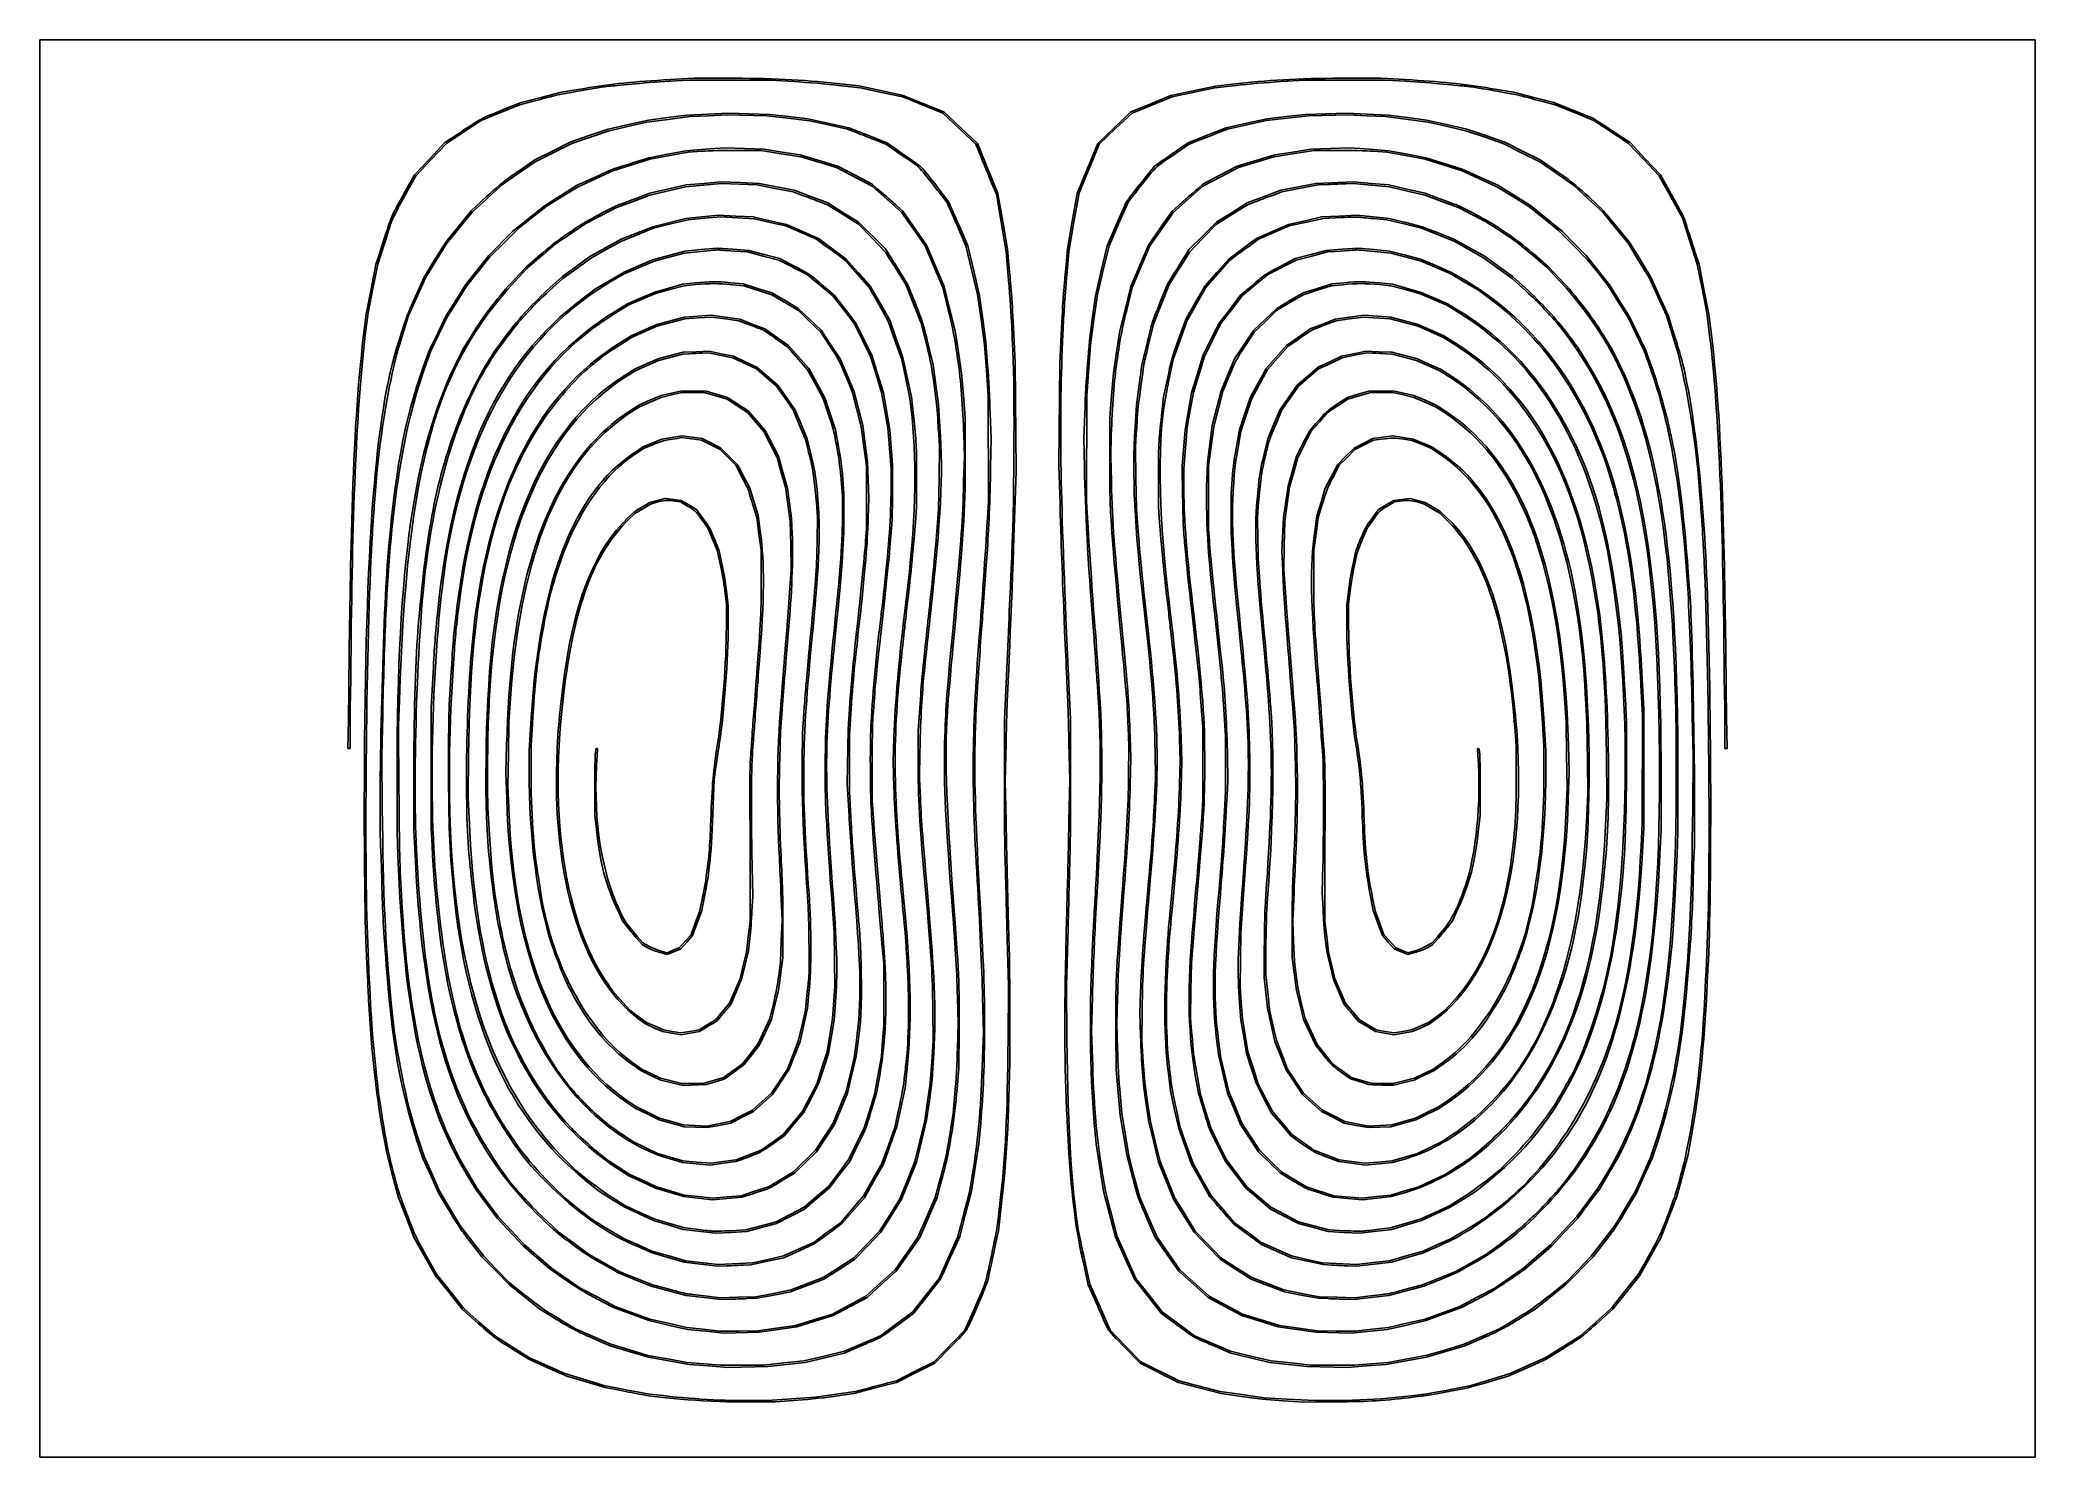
# Model space of a CAD drawing. Header units: millimetres. Extents: x 0 to 845, y 0 to 600.
import ezdxf

# ---------------------------------------------------------------- set-up
doc = ezdxf.new("R2010")
doc.units = ezdxf.units.MM

msp = doc.modelspace()

# ---------------------------------------------------------------- linework, layer by layer
at = {"color": 7, "linetype": 'Continuous', "lineweight": 25}
for p, q in [((0, 0), (0, 600)), ((0, 600), (845, 600)), ((845, 600), (845, 0)), ((276.917508, 583.792211), (266.887498, 583.213991)), ((290.340006, 583.792211), (276.917508, 583.792211)), ((568.082611, 583.791497), (554.660114, 583.791497)), ((578.112621, 583.213276), (568.082611, 583.791497)), ((212.312504, 575.68612), (203.757519, 573.462191)), ((220.867514, 577.910049), (212.312504, 575.68612)), ((230.602514, 579.494956), (220.867514, 577.910049)), ((266.445009, 582.506443), (274.852515, 583.009283)), ((274.852515, 583.009283), (292.110015, 582.992349)), ((292.110015, 582.992349), (309.367516, 582.975416)), ((309.367516, 582.975416), (319.397499, 582.357615)), ((346.832489, 580.533869), (337.540005, 581.550874)), ((338.425009, 580.720162), (347.422509, 579.700511)), ((355.977494, 578.604818), (346.832489, 580.533869)), ((347.422509, 579.700511), (356.42001, 577.777837)), ((365.122499, 576.675741), (355.977494, 578.604818)), ((356.42001, 577.777837), (365.41751, 575.855162)), ((373.972494, 573.133976), (365.122499, 576.675741)), ((365.41751, 575.855162), (382.463714, 568.997216)), ((462.529727, 568.993935), (479.582493, 575.854474)), ((478.992605, 576.420894), (470.522948, 572.951334)), ((488.43262, 578.454085), (478.992605, 576.420894)), ((479.582493, 575.854474), (497.577493, 579.699823)), ((497.87261, 580.487276), (488.43262, 578.454085)), ((497.577493, 579.699823), (506.575004, 580.719474)), ((507.460115, 581.537592), (497.87261, 580.487276)), ((525.602488, 582.356927), (535.632498, 582.974728)), ((535.632498, 582.974728), (570.147499, 583.008595)), ((570.147499, 583.008595), (578.554978, 582.505755)), ((624.132605, 577.909361), (614.397605, 579.494268)), ((632.687616, 575.683448), (624.132605, 577.909361)), ((641.242627, 573.457561), (632.687616, 575.683448)), ((186.942508, 565.872063), (195.090378, 569.206792)), ((195.090378, 569.206792), (203.238221, 572.541547)), ((203.757519, 573.462191), (195.940008, 570.337833)), ((203.238221, 572.541547), (208.512875, 573.915476)), ((257.022562, 565.18494), (266.08507, 566.356092)), ((265.855041, 567.090364), (257.742546, 566.03711)), ((273.967536, 568.143643), (265.855041, 567.090364)), ((266.08507, 566.356092), (275.147578, 567.52727)), ((282.817531, 568.564093), (273.967536, 568.143643)), ((275.147578, 567.52727), (283.112595, 567.876811)), ((291.667526, 568.984516), (282.817531, 568.564093)), ((283.112595, 567.876811), (291.077585, 568.226352)), ((291.077585, 568.226352), (307.892596, 567.815454)), ((308.962174, 568.478156), (291.667526, 568.984516)), ((307.892596, 567.815454), (316.890096, 566.80853)), ((317.129835, 567.556321), (308.962174, 568.478156)), ((316.890096, 566.80853), (325.88757, 565.801631)), ((325.297522, 566.634487), (317.129835, 567.556321)), ((342.66546, 562.783688), (325.297522, 566.634487)), ((382.822489, 569.592184), (373.972494, 573.133976)), ((382.463714, 568.997216), (389.428103, 562.412134)), ((397.0222, 556.12902), (382.822489, 569.592184)), ((462.053292, 569.481773), (455.025721, 562.816576)), ((455.603121, 562.436846), (462.529727, 568.993935)), ((470.522948, 572.951334), (462.053292, 569.481773)), ((519.702491, 566.627978), (511.018522, 564.705833)), ((519.309188, 565.831926), (537.107285, 567.816195)), ((527.858457, 567.552749), (519.702491, 566.627978)), ((536.014424, 568.477495), (527.858457, 567.552749)), ((544.673442, 568.731018), (536.014424, 568.477495)), ((537.107285, 567.816195), (554.21728, 568.228681)), ((553.332487, 568.984516), (544.673442, 568.731018)), ((562.182482, 568.564093), (553.332487, 568.984516)), ((554.21728, 568.228681), (562.034765, 567.876573)), ((562.034765, 567.876573), (569.852277, 567.524466)), ((571.032477, 568.143643), (562.182482, 568.564093)), ((569.852277, 567.524466), (587.977293, 565.184226)), ((579.144999, 567.090364), (571.032477, 568.143643)), ((587.257494, 566.03711), (579.144999, 567.090364)), ((636.487138, 573.914761), (641.761766, 572.540859)), ((657.664467, 566.893619), (641.242627, 573.457561)), ((641.761766, 572.540859), (649.909636, 569.206104)), ((649.909636, 569.206104), (658.057479, 565.871349)), ((660.95853, 564.780736), (657.664467, 566.893619)), ((178.068727, 560.868052), (171.554923, 556.503062)), ((172.192516, 556.166115), (179.567512, 561.019076)), ((179.567512, 561.019076), (186.942508, 565.872063)), ((232.671926, 559.461924), (224.639229, 556.694382)), ((225.269123, 556.124761), (240.632577, 561.409389)), ((240.704597, 562.229465), (232.671926, 559.461924)), ((240.632577, 561.409389), (248.827569, 563.297165)), ((249.223571, 564.133275), (240.704597, 562.229465)), ((248.827569, 563.297165), (257.022562, 565.18494)), ((257.742546, 566.03711), (249.223571, 564.133275)), ((325.88757, 565.801631), (333.937835, 564.027706)), ((333.937835, 564.027706), (341.988074, 562.253807)), ((341.988074, 562.253807), (345.885333, 560.74809)), ((350.669688, 559.62025), (342.66546, 562.783688)), ((358.673916, 556.456786), (350.669688, 559.62025)), ((389.428103, 562.412134), (396.392491, 555.827051)), ((455.025721, 562.816576), (447.998173, 556.151351)), ((448.676327, 555.879624), (455.603121, 562.436846)), ((494.330342, 559.62025), (486.326114, 556.456786)), ((502.334569, 562.783688), (494.330342, 559.62025)), ((499.089322, 560.737639), (502.961394, 562.233646)), ((511.018522, 564.705833), (502.334569, 562.783688)), ((502.961394, 562.233646), (511.135283, 564.032786)), ((511.135283, 564.032786), (519.309188, 565.831926)), ((595.776469, 564.133275), (587.257494, 566.03711)), ((587.977293, 565.184226), (596.172285, 563.29645)), ((604.295417, 562.229465), (595.776469, 564.133275)), ((596.172285, 563.29645), (604.367278, 561.408675)), ((612.328114, 559.461924), (604.295417, 562.229465)), ((604.367278, 561.408675), (612.049005, 558.766387)), ((612.049005, 558.766387), (619.730732, 556.124073)), ((620.360784, 556.694382), (612.328114, 559.461924)), ((658.057479, 565.871349), (665.43901, 561.015372)), ((665.43901, 561.015372), (672.820567, 556.159394)), ((673.443608, 556.502347), (668.848113, 559.585087)), ((165.088719, 549.707583), (158.622514, 542.912078)), ((159.202375, 542.502106), (165.697445, 549.334124)), ((171.554923, 556.503062), (165.088719, 549.707583)), ((165.697445, 549.334124), (172.192516, 556.166115)), ((217.148399, 552.948226), (209.657542, 549.20207)), ((209.717814, 548.344688), (225.269123, 556.124761)), ((224.639229, 556.694382), (217.148399, 552.948226)), ((242.669604, 544.579588), (258.332673, 549.516078)), ((258.03753, 550.123349), (250.957545, 547.895081)), ((265.855041, 551.603111), (258.03753, 550.123349)), ((258.332673, 549.516078), (274.557663, 552.474754)), ((273.672526, 553.082899), (265.855041, 551.603111)), ((281.888897, 553.699696), (273.672526, 553.082899)), ((274.557663, 552.474754), (280.162676, 552.86647)), ((290.105241, 554.316519), (281.888897, 553.699696)), ((298.408898, 554.018571), (290.105241, 554.316519)), ((295.650167, 553.197728), (305.532671, 553.137271)), ((306.712528, 553.720651), (298.408898, 554.018571)), ((305.532671, 553.137271), (313.940151, 551.823773)), ((314.382534, 552.524125), (306.712528, 553.720651)), ((313.940151, 551.823773), (322.347656, 550.510249)), ((322.05254, 551.327627), (314.382534, 552.524125)), ((337.96855, 546.543484), (322.05254, 551.327627)), ((322.347656, 550.510249), (329.870157, 548.234171)), ((354.180232, 557.487047), (358.577872, 555.731748)), ((358.577872, 555.731748), (361.997717, 553.339016)), ((362.256003, 553.972137), (358.673916, 556.456786)), ((396.392491, 555.827051), (398.720322, 550.117608)), ((405.738845, 534.967487), (397.0222, 556.12902)), ((447.998173, 556.151351), (443.6353, 545.575241)), ((444.398305, 545.570981), (448.676327, 555.879624)), ((486.326114, 556.456786), (482.743999, 553.972137)), ((483.002127, 553.338301), (486.421972, 555.731034)), ((486.421972, 555.731034), (490.819612, 557.486359)), ((522.9475, 551.327627), (507.03149, 546.543484)), ((507.607488, 545.951479), (522.652489, 550.509561)), ((522.652489, 550.509561), (539.467501, 553.136556)), ((530.617479, 552.524125), (522.9475, 551.327627)), ((538.287486, 553.720651), (530.617479, 552.524125)), ((546.591142, 554.018571), (538.287486, 553.720651)), ((539.467501, 553.136556), (549.349979, 553.19704)), ((554.894772, 554.316519), (546.591142, 554.018571)), ((563.111143, 553.702209), (554.894772, 554.316519)), ((571.327487, 553.087926), (563.111143, 553.702209)), ((564.837496, 552.865782), (570.442483, 552.474066)), ((570.442483, 552.474066), (578.554978, 550.994728)), ((579.144999, 551.604619), (571.327487, 553.087926)), ((578.554978, 550.994728), (586.667473, 549.515363)), ((586.962484, 550.121285), (579.144999, 551.604619)), ((586.667473, 549.515363), (602.330542, 544.578873)), ((602.302496, 545.34508), (586.962484, 550.121285)), ((619.730732, 556.124073), (627.506386, 552.234036)), ((627.851641, 552.948226), (620.360784, 556.694382)), ((627.506386, 552.234036), (635.28204, 548.343973)), ((635.342471, 549.20207), (627.851641, 552.948226)), ((672.820567, 556.159394), (679.307807, 549.332695)), ((679.910607, 549.700413), (673.443608, 556.502347)), ((679.307807, 549.332695), (685.795072, 542.506022)), ((686.377606, 542.898505), (679.910607, 549.700413)), ((154.295253, 533.572577), (159.202375, 542.502106)), ((158.622514, 542.912078), (155.293129, 536.87508)), ((195.497598, 538.550951), (202.607693, 543.447806)), ((202.607693, 543.447806), (209.717814, 548.344688)), ((209.657542, 549.20207), (205.743323, 546.509776)), ((235.133424, 541.891236), (227.569331, 538.438423)), ((227.947658, 537.852213), (235.308631, 541.215887)), ((235.308631, 541.215887), (242.669604, 544.579588)), ((329.870157, 548.234171), (337.392658, 545.958067)), ((337.392658, 545.958067), (352.43766, 538.073219)), ((345.209931, 542.726552), (337.96855, 546.543484)), ((352.451312, 538.909593), (345.209931, 542.726552)), ((443.6353, 545.575241), (439.272453, 534.999105)), ((440.12031, 535.262339), (444.398305, 545.570981)), ((472.041789, 546.55539), (470.444473, 544.596442)), ((475.601837, 549.021439), (472.041789, 546.55539)), ((499.790098, 542.726552), (492.54869, 538.909593)), ((492.562475, 538.076526), (500.084976, 542.014002)), ((507.03149, 546.543484), (499.790098, 542.726552)), ((500.084976, 542.014002), (507.607488, 545.951479)), ((609.866351, 541.891844), (602.302496, 545.34508)), ((602.330542, 544.578873), (609.691514, 541.215199)), ((609.691514, 541.215199), (617.052487, 537.851498)), ((617.430233, 538.438635), (609.866351, 541.891844)), ((635.28204, 548.343973), (642.392162, 543.447118)), ((639.256717, 546.509776), (635.342471, 549.20207)), ((642.392162, 543.447118), (649.502257, 538.550236)), ((685.795072, 542.506022), (690.699733, 533.574191)), ((690.926428, 534.655437), (686.377606, 542.898505)), ((189.070869, 533.526989), (182.71743, 527.666069)), ((183.107584, 527.020909), (189.302591, 532.785918)), ((189.302591, 532.785918), (195.497598, 538.550951)), ((220.63222, 534.116561), (213.695137, 529.794721)), ((214.377682, 529.447826), (221.162657, 533.650021)), ((227.569331, 538.438423), (220.63222, 534.116561)), ((221.162657, 533.650021), (227.947658, 537.852213)), ((251.252502, 531.631594), (258.332514, 534.262663)), ((258.377731, 535.079564), (252.160182, 532.775414)), ((258.332514, 534.262663), (273.377516, 537.801254)), ((273.672605, 538.606831), (258.377731, 535.079564)), ((273.377516, 537.801254), (281.047495, 538.536637)), ((281.14928, 539.277655), (273.672605, 538.606831)), ((281.047495, 538.536637), (288.717501, 539.271993)), ((288.625956, 539.948453), (281.14928, 539.277655)), ((296.636798, 539.609337), (288.625956, 539.948453)), ((288.717501, 539.271993), (303.762503, 538.612387)), ((304.647614, 539.270194), (296.636798, 539.609337)), ((303.762503, 538.612387), (311.38798, 537.140483)), ((319.397605, 536.317074), (304.647614, 539.270194)), ((311.38798, 537.140483), (319.013483, 535.668606)), ((319.013483, 535.668606), (322.597979, 534.339075)), ((326.520982, 533.660948), (319.397605, 536.317074)), ((333.644359, 531.004849), (326.520982, 533.660948)), ((352.43766, 538.073219), (358.701776, 532.538215)), ((354.509427, 537.122968), (352.451312, 538.909593)), ((358.701776, 532.538215), (364.965919, 527.003182)), ((382.574415, 533.318921), (384.139902, 531.374816)), ((403.057478, 539.540677), (405.066856, 534.673164)), ((405.066856, 534.673164), (409.251506, 510.263656)), ((407.784074, 523.167491), (405.738845, 534.967487)), ((439.272453, 534.999105), (437.221932, 523.182943)), ((437.94996, 522.872322), (440.12031, 535.262339)), ((460.854888, 531.356242), (462.177964, 533.01428)), ((480.031385, 527.002494), (486.29693, 532.539512)), ((486.29693, 532.539512), (492.562475, 538.076526)), ((492.54869, 538.909593), (490.490602, 537.122968)), ((518.479111, 533.660948), (511.355734, 531.004849)), ((525.602488, 536.317074), (518.479111, 533.660948)), ((522.402008, 534.338387), (525.98653, 535.667918)), ((540.352479, 539.270194), (525.602488, 536.317074)), ((525.98653, 535.667918), (541.237484, 538.60564)), ((556.421974, 539.950385), (540.352479, 539.270194)), ((541.237484, 538.60564), (545.514976, 538.783175)), ((553.037477, 539.119514), (556.282486, 539.27837)), ((556.282486, 539.27837), (571.622498, 537.800566)), ((563.874731, 539.274004), (556.421974, 539.950385)), ((571.327487, 538.597597), (563.874731, 539.274004)), ((578.974925, 536.838594), (571.327487, 538.597597)), ((571.622498, 537.800566), (579.144999, 536.031033)), ((586.622362, 535.079564), (578.974925, 536.838594)), ((579.144999, 536.031033), (586.667473, 534.261473)), ((592.839911, 532.775414), (586.622362, 535.079564)), ((586.667473, 534.261473), (593.747485, 531.634028)), ((617.052487, 537.851498), (623.837489, 533.649412)), ((631.235556, 529.85026), (617.430233, 538.438635)), ((623.837489, 533.649412), (630.62249, 529.447297)), ((649.502257, 538.550236), (655.697264, 532.78523)), ((655.697264, 532.78523), (661.892271, 527.020195)), ((662.256708, 527.697766), (655.929065, 533.533922)), ((690.699733, 533.574191), (695.604419, 524.642358)), ((172.370052, 513.914192), (183.107584, 527.020909)), ((182.71743, 527.666069), (177.307494, 521.052491)), ((213.695137, 529.794721), (200.217526, 518.95289)), ((203.167657, 520.551582), (214.377682, 529.447826)), ((231.192508, 522.33707), (237.682499, 525.668783)), ((237.682499, 525.668783), (244.172517, 529.000495)), ((244.172517, 529.000495), (251.252502, 531.631594)), ((273.495202, 524.460669), (259.518747, 520.896255)), ((280.368918, 525.116597), (273.495202, 524.460669)), ((274.557504, 523.869801), (281.490011, 524.473395)), ((287.242608, 525.772552), (280.368918, 525.116597)), ((281.490011, 524.473395), (288.422517, 525.077016)), ((294.679252, 525.432986), (287.242608, 525.772552)), ((288.422517, 525.077016), (295.502503, 524.677759)), ((302.115922, 525.093393), (294.679252, 525.432986)), ((295.502503, 524.677759), (302.582514, 524.278503)), ((309.134259, 523.473826), (302.115922, 525.093393)), ((302.582514, 524.278503), (309.220011, 522.759107)), ((329.871904, 531.618603), (333.561306, 530.227662)), ((333.561306, 530.227662), (340.146336, 526.115293)), ((340.090985, 526.975427), (333.644359, 531.004849)), ((346.537611, 522.946008), (340.090985, 526.975427)), ((340.146336, 526.115293), (346.731365, 522.002928)), ((365.417536, 527.535471), (362.903492, 529.776492)), ((364.965919, 527.003182), (369.924898, 519.888589)), ((375.556475, 513.054614), (365.417536, 527.535471)), ((384.139902, 531.374816), (388.166755, 522.10892)), ((456.831767, 522.099289), (460.854888, 531.356242)), ((470.116284, 512.773256), (480.031385, 527.002494)), ((479.582493, 527.535471), (474.512997, 520.295042)), ((482.096511, 529.776492), (479.582493, 527.535471)), ((498.271363, 521.987476), (504.83041, 526.097884)), ((504.909097, 526.975454), (498.462472, 522.946061)), ((504.83041, 526.097884), (511.389495, 530.208294)), ((511.355734, 531.004849), (504.909097, 526.975454)), ((511.389495, 530.208294), (515.103504, 531.608549)), ((542.827471, 525.090747), (535.83747, 523.466365)), ((536.369971, 522.839725), (543.597461, 524.441328)), ((550.292478, 525.431663), (542.827471, 525.090747)), ((543.597461, 524.441328), (550.972457, 524.782217)), ((557.757485, 525.772552), (550.292478, 525.431663)), ((564.631201, 525.116597), (557.757485, 525.772552)), ((571.504891, 524.460669), (564.631201, 525.116597)), ((564.83747, 524.34785), (570.442456, 523.872288)), ((578.493118, 522.678462), (571.504891, 524.460669)), ((593.747485, 531.634028), (600.827497, 529.006554)), ((600.827497, 529.006554), (607.317488, 525.670291)), ((630.62249, 529.447297), (636.81747, 524.481915)), ((638.009021, 524.401587), (631.235556, 529.85026)), ((636.81747, 524.481915), (643.012477, 519.516559)), ((644.782487, 518.95289), (638.009021, 524.401587)), ((661.892271, 527.020195), (667.261037, 520.466836)), ((667.679581, 521.071436), (662.256708, 527.697766)), ((695.604419, 524.642358), (698.743727, 514.833593)), ((177.307494, 521.052491), (171.897532, 514.438887)), ((200.217526, 518.95289), (190.087345, 508.712484)), ((196.877691, 514.337393), (203.167657, 520.551582)), ((218.2125, 513.471068), (224.702518, 517.904056)), ((224.702518, 517.904056), (231.192508, 522.33707)), ((246.237616, 515.613373), (239.60012, 511.929129)), ((246.030844, 514.721859), (252.919165, 517.505911)), ((259.518747, 520.896255), (246.237616, 515.613373)), ((252.919165, 517.505911), (259.807513, 520.289962)), ((259.807513, 520.289962), (267.182509, 522.079895)), ((267.182509, 522.079895), (274.557504, 523.869801)), ((316.152596, 521.854285), (309.134259, 523.473826)), ((309.220011, 522.759107), (315.857507, 521.239737)), ((315.857507, 521.239737), (322.347498, 518.409807)), ((322.937598, 518.882485), (316.152596, 521.854285)), ((322.347498, 518.409807), (328.837515, 515.579903)), ((329.722599, 515.910711), (322.937598, 518.882485)), ((328.837515, 515.579903), (331.344998, 513.779704)), ((341.505183, 507.228833), (329.722599, 515.910711)), ((357.951153, 511.662482), (346.537611, 522.946008)), ((346.731365, 522.002928), (352.436999, 516.077558)), ((352.436999, 516.077558), (358.142632, 510.152187)), ((369.924898, 519.888589), (374.883878, 512.77397)), ((388.166755, 522.10892), (392.193581, 512.843026)), ((392.959549, 512.842497), (389.270808, 521.397482)), ((409.829329, 511.367498), (407.784074, 523.167491)), ((437.221932, 523.182943), (435.171438, 511.366784)), ((435.779636, 510.482335), (437.94996, 522.872322)), ((455.679003, 521.249976), (452.045557, 512.842497)), ((452.808669, 512.842338), (456.831767, 522.099289)), ((474.512997, 520.295042), (469.443528, 513.054614)), ((492.621848, 517.156793), (486.781224, 511.367498)), ((486.873034, 510.162533), (492.572185, 516.075018)), ((492.572185, 516.075018), (498.271363, 521.987476)), ((498.462472, 522.946061), (492.621848, 517.156793)), ((515.277494, 515.910711), (509.377497, 511.563475)), ((513.654963, 513.779016), (516.162472, 515.579215)), ((522.062495, 518.876346), (515.277494, 515.910711)), ((516.162472, 515.579215), (522.652463, 518.408643)), ((528.847496, 521.842008), (522.062495, 518.876346)), ((522.652463, 518.408643), (529.14248, 521.238097)), ((535.83747, 523.466365), (528.847496, 521.842008)), ((529.14248, 521.238097), (536.369971, 522.839725)), ((570.442456, 523.872288), (577.817478, 522.082276)), ((577.817478, 522.082276), (585.192474, 520.292238)), ((585.481373, 520.896255), (578.493118, 522.678462)), ((585.192474, 520.292238), (598.928212, 514.743978)), ((592.121911, 518.253967), (585.481373, 520.896255)), ((598.762477, 515.611653), (592.121911, 518.253967)), ((605.399973, 511.932701), (598.762477, 515.611653)), ((643.012477, 519.516559), (649.23254, 513.22953)), ((649.847591, 513.8327), (644.782487, 518.95289)), ((667.261037, 520.466836), (672.629803, 513.913504)), ((673.102481, 514.445131), (667.679581, 521.071436)), ((143.923931, 509.893055), (142.307168, 504.878063)), ((143.12653, 505.073378), (145.806812, 513.383226)), ((167.3186, 507.003037), (162.739642, 499.567214)), ((163.506616, 499.4962), (172.370052, 513.914192)), ((171.897532, 514.438887), (167.3186, 507.003037)), ((180.680482, 495.73319), (190.587699, 508.123204)), ((190.087345, 508.712484), (185.181917, 502.517503)), ((190.587699, 508.123204), (196.877691, 514.337393)), ((211.858505, 508.938385), (206.094372, 503.992502)), ((206.412507, 503.353481), (212.312504, 508.412261)), ((212.312504, 508.412261), (218.2125, 513.471068)), ((232.962624, 508.244859), (227.120994, 504.025231)), ((227.505011, 503.393512), (233.552512, 507.766625)), ((239.60012, 511.929129), (232.962624, 508.244859)), ((233.552512, 507.766625), (239.791678, 511.244255)), ((239.791678, 511.244255), (246.030844, 514.721859)), ((273.082399, 510.570176), (259.512397, 506.884107)), ((260.087839, 506.290223), (266.43768, 508.022953)), ((266.43768, 508.022953), (272.787495, 509.755656)), ((272.787495, 509.755656), (279.985511, 510.482678)), ((279.928916, 511.227137), (273.082399, 510.570176)), ((286.775407, 511.884097), (279.928916, 511.227137)), ((293.498919, 511.392157), (286.775407, 511.884097)), ((300.222405, 510.900217), (293.498919, 511.392157)), ((296.535013, 510.459157), (299.632516, 510.275113)), ((299.632516, 510.275113), (306.263768, 508.50296)), ((306.80545, 509.155952), (300.222405, 510.900217)), ((306.263768, 508.50296), (312.89502, 506.730781)), ((313.388494, 507.411713), (306.80545, 509.155952)), ((319.490447, 504.254466), (313.388494, 507.411713)), ((337.585381, 509.228157), (341.318255, 506.476808)), ((346.602169, 501.480654), (341.505183, 507.228833)), ((359.497087, 509.293694), (357.951153, 511.662482)), ((358.142632, 510.152187), (359.883379, 507.367686)), ((374.883878, 512.77397), (382.350631, 495.143195)), ((382.952796, 495.640056), (375.556475, 513.054614)), ((392.193581, 512.843026), (397.154941, 492.193036)), ((395.479891, 502.222493), (392.959549, 512.842497)), ((409.251506, 510.263656), (410.251499, 498.130923)), ((410.407973, 504.730002), (409.829329, 511.367498)), ((435.171438, 511.366784), (434.592477, 504.729288)), ((435.04629, 501.779818), (435.779636, 510.482335)), ((452.045557, 512.842497), (449.520824, 502.222493)), ((450.329232, 502.517344), (452.808669, 512.842338)), ((469.443528, 513.054614), (462.047207, 495.640056)), ((462.649531, 495.142481), (470.116284, 512.773256)), ((484.291521, 506.045008), (486.873034, 510.162533)), ((486.781224, 511.367498), (485.307494, 509.007494)), ((503.47749, 507.216239), (498.396194, 501.474357)), ((509.377497, 511.563475), (503.47749, 507.216239)), ((503.681695, 506.47612), (507.414606, 509.227469)), ((531.609349, 507.410654), (525.508428, 504.253937)), ((538.193426, 509.157275), (531.609349, 507.410654)), ((532.104385, 506.730093), (538.735637, 508.502272)), ((544.777476, 510.903869), (538.193426, 509.157275)), ((538.735637, 508.502272), (545.366889, 510.274425)), ((551.562478, 511.393321), (544.777476, 510.903869)), ((545.366889, 510.274425), (548.464392, 510.458469)), ((558.347479, 511.882774), (551.562478, 511.393321)), ((564.984975, 511.250341), (558.347479, 511.882774)), ((571.622498, 510.617907), (564.984975, 511.250341)), ((565.013894, 510.481991), (572.211884, 509.754969)), ((578.407499, 508.80694), (571.622498, 510.617907)), ((572.211884, 509.754969), (578.567466, 508.020704)), ((585.192474, 506.995973), (578.407499, 508.80694)), ((578.567466, 508.020704), (584.923022, 506.28644)), ((598.928212, 514.743978), (605.18783, 511.254944)), ((605.18783, 511.254944), (611.447475, 507.765937)), ((612.037495, 508.253723), (605.399973, 511.932701)), ((611.447475, 507.765937), (617.49495, 503.392824)), ((617.879125, 504.029676), (612.037495, 508.253723)), ((632.539978, 508.551723), (638.29247, 503.63767)), ((638.905721, 503.992502), (633.141614, 508.938385)), ((649.23254, 513.22953), (655.452577, 506.942501)), ((654.912668, 508.712484), (649.847591, 513.8327)), ((659.818096, 502.517503), (654.912668, 508.712484)), ((672.629803, 513.913504), (677.093033, 506.653258)), ((677.68181, 507.006292), (673.102481, 514.445131)), ((682.261139, 499.567478), (677.68181, 507.006292)), ((698.743727, 514.833593), (701.883061, 505.024854)), ((702.692951, 504.877348), (701.076188, 509.892367)), ((142.307168, 504.878063), (140.227728, 494.405561)), ((141.058308, 494.798232), (143.12653, 505.073378)), ((156.164005, 483.32229), (163.506616, 499.4962)), ((162.739642, 499.567214), (159.013621, 491.307346)), ((185.181917, 502.517503), (180.276516, 496.322496)), ((206.094372, 503.992502), (200.94349, 498.515257)), ((201.334042, 497.920818), (206.412507, 503.353481)), ((215.654085, 493.757792), (221.457509, 499.0204)), ((221.279338, 499.805603), (215.944016, 494.985001)), ((227.120994, 504.025231), (221.279338, 499.805603)), ((221.457509, 499.0204), (227.505011, 503.393512)), ((247.417393, 501.714334), (241.369891, 498.153439)), ((241.812513, 497.652451), (247.417499, 500.946513)), ((253.464895, 504.299207), (247.417393, 501.714334)), ((247.417499, 500.946513), (253.752682, 503.618355)), ((259.512397, 506.884107), (253.464895, 504.299207)), ((253.752682, 503.618355), (260.087839, 506.290223)), ((312.89502, 506.730781), (325.002512, 500.648645)), ((325.002512, 500.648645), (335.84429, 491.603176)), ((341.318255, 506.476808), (346.277763, 500.82036)), ((346.277763, 500.82036), (351.237298, 495.163939)), ((351.699155, 495.732502), (346.602169, 501.480654)), ((364.199606, 500.515004), (366.775113, 496.446824)), ((367.463559, 496.61748), (364.253316, 501.771193)), ((398.000232, 491.602488), (395.479891, 502.222493)), ((449.520824, 502.222493), (446.996064, 491.602488)), ((447.849821, 492.192332), (450.329232, 502.517344)), ((480.675619, 501.623212), (477.517473, 496.598933)), ((478.200945, 496.406263), (479.955503, 499.166873)), ((498.396194, 501.474357), (493.314924, 495.732502)), ((493.742464, 495.142481), (498.71208, 500.8093)), ((498.71208, 500.8093), (503.681695, 506.47612)), ((514.573702, 496.125223), (519.996893, 500.647957)), ((519.996893, 500.647957), (532.104385, 506.730093)), ((584.923022, 506.28644), (597.286895, 501.092034)), ((591.534986, 504.280925), (585.192474, 506.995973)), ((597.877472, 501.56585), (591.534986, 504.280925)), ((597.286895, 501.092034), (603.258965, 497.591491)), ((603.777495, 498.078668), (597.877472, 501.56585)), ((617.49495, 503.392824), (623.542452, 499.019712)), ((623.720754, 499.805603), (617.879125, 504.029676)), ((623.542452, 499.019712), (629.345875, 493.757104)), ((629.056077, 494.985001), (623.720754, 499.805603)), ((638.29247, 503.63767), (643.402605, 498.210087)), ((644.056603, 498.51703), (638.905721, 503.992502)), ((655.452577, 506.942501), (659.886041, 501.337488)), ((664.723497, 496.322496), (659.818096, 502.517503)), ((659.886041, 501.337488), (664.319505, 495.732502)), ((677.093033, 506.653258), (681.556236, 499.393039)), ((681.556236, 499.393039), (685.202538, 491.33658)), ((685.98716, 491.307489), (682.261139, 499.567478)), ((701.883061, 505.024854), (703.94607, 494.773602)), ((704.774666, 494.404857), (702.692951, 504.877348)), ((140.227728, 494.405561), (138.148315, 483.933062)), ((138.99006, 484.523061), (141.058308, 494.798232)), ((180.276516, 496.322496), (176.108191, 489.68499)), ((176.535652, 489.095694), (180.680482, 495.73319)), ((235.322416, 494.592547), (229.978785, 490.581744)), ((241.369891, 498.153439), (235.322416, 494.592547)), ((254.617976, 490.754041), (248.838444, 488.267386)), ((249.481937, 487.792518), (255.086923, 490.216577)), ((260.397507, 493.240698), (254.617976, 490.754041)), ((255.086923, 490.216577), (260.691936, 492.640639)), ((266.297504, 494.90343), (260.397507, 493.240698)), ((260.691936, 492.640639), (266.739437, 494.2795)), ((272.1975, 496.566177), (266.297504, 494.90343)), ((266.739437, 494.2795), (272.786913, 495.918372)), ((277.507503, 497.094789), (272.1975, 496.566177)), ((272.786913, 495.918372), (277.654426, 496.383694)), ((297.862507, 496.722546), (292.552504, 497.187737)), ((293.289422, 496.377609), (298.156935, 495.906227)), ((303.910008, 494.801327), (297.862507, 496.722546)), ((298.156935, 495.906227), (309.956928, 492.125056)), ((309.95751, 492.880114), (303.910008, 494.801327)), ((309.956928, 492.125056), (321.24691, 485.408143)), ((315.562496, 489.606546), (309.95751, 492.880114)), ((336.590759, 491.786363), (332.714084, 495.086919)), ((335.84429, 491.603176), (340.411395, 485.703177)), ((341.081003, 485.941927), (336.590759, 491.786363)), ((351.237298, 495.163939), (355.242878, 488.068573)), ((355.797683, 488.50499), (351.699155, 495.732502)), ((366.775113, 496.446824), (370.032425, 488.272498)), ((370.652555, 488.65249), (367.463559, 496.61748)), ((382.350631, 495.143195), (384.686849, 485.703193)), ((385.297851, 486.246266), (382.952796, 495.640056)), ((397.154941, 492.193036), (398.603641, 481.573034)), ((399.336378, 481.807497), (398.000232, 491.602488)), ((446.996064, 491.602488), (445.65759, 481.719992)), ((446.398661, 481.57233), (447.849821, 492.192332)), ((462.047207, 495.640056), (459.702152, 486.246266)), ((460.313286, 485.702489), (462.649531, 495.142481)), ((477.517473, 496.598933), (474.345913, 488.640118)), ((474.96009, 488.251882), (478.200945, 496.406263)), ((489.727862, 488.003594), (493.742464, 495.142481)), ((493.314924, 495.732502), (491.042391, 491.749988)), ((508.384966, 491.754883), (503.906776, 485.926186)), ((504.594084, 485.702489), (509.150485, 491.602488)), ((512.276801, 495.071176), (508.384966, 491.754883)), ((509.150485, 491.602488), (514.573702, 496.125223)), ((529.395686, 488.765946), (535.040651, 492.124403)), ((535.042477, 492.880114), (529.437491, 489.606009)), ((535.040651, 492.124403), (540.940674, 494.014988)), ((541.089979, 494.801327), (535.042477, 492.880114)), ((540.940674, 494.014988), (546.840671, 495.905566)), ((547.13748, 496.722546), (541.089979, 494.801327)), ((546.840671, 495.905566), (551.708157, 496.376947)), ((552.447483, 497.187737), (547.13748, 496.722546)), ((567.343154, 496.383033), (572.210667, 495.91771)), ((572.802487, 496.566177), (567.492484, 497.094789)), ((572.210667, 495.91771), (578.258168, 494.278847)), ((578.702483, 494.90343), (572.802487, 496.566177)), ((578.258168, 494.278847), (584.30567, 492.639986)), ((584.60248, 493.240698), (578.702483, 494.90343)), ((584.30567, 492.639986), (589.910656, 490.215924)), ((590.382011, 490.754041), (584.60248, 493.240698)), ((589.910656, 490.215924), (595.515669, 487.791864)), ((596.161543, 488.267386), (590.382011, 490.754041)), ((603.258965, 497.591491), (609.23106, 494.090942)), ((609.23106, 494.090942), (614.864939, 489.828407)), ((664.319505, 495.732502), (668.462324, 489.09499)), ((668.891823, 489.68499), (664.723497, 496.322496)), ((685.202538, 491.33658), (688.848867, 483.280112)), ((689.713181, 483.047491), (685.98716, 491.307489)), ((703.94607, 494.773602), (706.009106, 484.52236)), ((706.856381, 483.932358), (704.774666, 494.404857)), ((138.148315, 483.933062), (136.966024, 474.050562)), ((137.809172, 474.935562), (138.99006, 484.523061)), ((151.109141, 467.186379), (156.164005, 483.32229)), ((171.939892, 483.047491), (168.459881, 475.890157)), ((168.995821, 475.378194), (172.390822, 482.458195)), ((176.108191, 489.68499), (171.939892, 483.047491)), ((172.390822, 482.458195), (176.535652, 489.095694)), ((248.838444, 488.267386), (243.407977, 484.935277)), ((243.876924, 484.402067), (249.481937, 487.792518)), ((272.78768, 482.599855), (267.035189, 481.077477)), ((267.212909, 480.350196), (273.081923, 481.937651)), ((284.222945, 483.424623), (272.78768, 482.599855)), ((273.081923, 481.937651), (278.834414, 482.30035)), ((278.834414, 482.30035), (284.586932, 482.663049)), ((296.387693, 481.75647), (284.222945, 483.424623)), ((284.586932, 482.663049), (290.322305, 481.882784)), ((290.322305, 481.882784), (296.057704, 481.10252)), ((301.723227, 479.699067), (296.387693, 481.75647)), ((321.167509, 486.332981), (315.562496, 489.606546)), ((325.996472, 481.740235), (321.167509, 486.332981)), ((321.24691, 485.408143), (325.973506, 480.821736)), ((330.825462, 477.147492), (325.996472, 481.740235)), ((340.411395, 485.703177), (344.978527, 479.803178)), ((345.571273, 480.09749), (341.081003, 485.941927)), ((355.242878, 488.068573), (359.248458, 480.973218)), ((359.896211, 481.277489), (355.797683, 488.50499)), ((370.032425, 488.272498), (373.289763, 480.098178)), ((387.642932, 476.852492), (385.297851, 486.246266)), ((400.67255, 472.012506), (399.336378, 481.807497)), ((459.702152, 486.246266), (457.35707, 476.852492)), ((471.719262, 480.09749), (474.96009, 488.251882)), ((487.014083, 484.66999), (485.258335, 481.572489)), ((485.713259, 480.864699), (489.727862, 488.003594)), ((503.906776, 485.926186), (499.428598, 480.09749)), ((500.037695, 479.80249), (504.594084, 485.702489)), ((519.006822, 481.739698), (514.181166, 477.147492)), ((523.832478, 486.331906), (519.006822, 481.739698)), ((519.024073, 480.821083), (523.750695, 485.407489)), ((523.750695, 485.407489), (529.395686, 488.765946)), ((529.437491, 489.606009), (523.832478, 486.331906)), ((548.612479, 481.75647), (543.276945, 479.699067)), ((560.777227, 483.424623), (548.612479, 481.75647)), ((548.939901, 481.101867), (554.675274, 481.882131)), ((554.675274, 481.882131), (560.410673, 482.662395)), ((560.410673, 482.662395), (571.915656, 481.936997)), ((566.494873, 483.01224), (560.777227, 483.424623)), ((572.212492, 482.599855), (566.494873, 483.01224)), ((571.915656, 481.936997), (577.78467, 480.349542)), ((577.964984, 481.077477), (572.212492, 482.599855)), ((595.515669, 487.791864), (601.120655, 484.401414)), ((601.59201, 484.937724), (596.161543, 488.267386)), ((668.462324, 489.09499), (672.605117, 482.457491)), ((673.060121, 483.047491), (668.891823, 489.68499)), ((672.605117, 482.457491), (679.408719, 468.297491)), ((680.002841, 468.768415), (673.060121, 483.047491)), ((688.848867, 483.280112), (693.890713, 467.185675)), ((691.500229, 477.294991), (689.713181, 483.047491)), ((706.009106, 484.52236), (707.31284, 473.754861)), ((708.037243, 474.049858), (706.856381, 483.932358)), ((168.459881, 475.890157), (164.979895, 468.732824)), ((165.600793, 468.298195), (168.995821, 475.378194)), ((183.007386, 475.22999), (179.058798, 468.887491)), ((245.262891, 470.686867), (250.535534, 473.998672)), ((250.367682, 474.708644), (245.500196, 471.675874)), ((261.282697, 479.555102), (250.367682, 474.708644)), ((250.535534, 473.998672), (261.343922, 478.762744)), ((267.035189, 481.077477), (261.282697, 479.555102)), ((261.343922, 478.762744), (267.212909, 480.350196)), ((296.057704, 481.10252), (301.018245, 479.199081)), ((307.058762, 477.641667), (301.723227, 479.699067)), ((312.017318, 474.14958), (307.058762, 477.641667)), ((311.531119, 473.635452), (316.741929, 469.975262)), ((316.975848, 470.65749), (312.017318, 474.14958)), ((325.973506, 480.821736), (330.700129, 476.235327)), ((330.700129, 476.235327), (334.367095, 470.644237)), ((334.898802, 471.063446), (330.825462, 477.147492)), ((344.978527, 479.803178), (351.748103, 465.938178)), ((352.332488, 466.594789), (345.571273, 480.09749)), ((359.248458, 480.973218), (362.114028, 472.8657)), ((362.689206, 473.459991), (359.896211, 481.277489)), ((373.289763, 480.098178), (375.153382, 472.28068)), ((389.004399, 467.854992), (387.642932, 476.852492)), ((398.603641, 481.573034), (400.052314, 470.953035)), ((413.088705, 463.282492), (412.485085, 475.488099)), ((432.511159, 475.291757), (431.912592, 462.986788)), ((444.947527, 470.952331), (446.398661, 481.57233)), ((457.35707, 476.852492), (455.99563, 467.854992)), ((469.823628, 472.132492), (471.719262, 480.09749)), ((480.01551, 464.757491), (485.713259, 480.864699)), ((485.258335, 481.572489), (482.393083, 473.607491)), ((496.078232, 473.406545), (492.72784, 466.715598)), ((493.251238, 465.93749), (500.037695, 479.80249)), ((499.428598, 480.09749), (496.078232, 473.406545)), ((514.181166, 477.147492), (510.091528, 471.044009)), ((510.630484, 470.643584), (514.297451, 476.234674)), ((514.297451, 476.234674), (519.024073, 480.821083)), ((532.977986, 474.14958), (528.014562, 470.65749)), ((528.55066, 470.221205), (532.828152, 473.216183)), ((537.941411, 477.641667), (532.977986, 474.14958)), ((543.276945, 479.699067), (537.941411, 477.641667)), ((543.907765, 479.176981), (548.939901, 481.101867)), ((577.78467, 480.349542), (583.653684, 478.76209)), ((583.717475, 479.555102), (577.964984, 481.077477)), ((583.653684, 478.76209), (589.057851, 476.380054)), ((594.63249, 474.708644), (583.717475, 479.555102)), ((589.057851, 476.380054), (594.462045, 473.998019)), ((594.462045, 473.998019), (599.708865, 470.695781)), ((599.499976, 471.67539), (594.63249, 474.708644)), ((665.951376, 468.887491), (662.104863, 475.08249)), ((149.209062, 458.744708), (151.109141, 467.186379)), ((164.979895, 468.732824), (162.347688, 461.435158)), ((163.085373, 461.365697), (165.600793, 468.298195)), ((179.058798, 468.887491), (175.821012, 462.249992)), ((262.167781, 465.144963), (257.152763, 462.944423)), ((261.994453, 464.30391), (272.271557, 466.981663)), ((272.492775, 467.794495), (262.167781, 465.144963)), ((272.271557, 466.981663), (275.036744, 467.126274)), ((277.950283, 467.99175), (272.492775, 467.794495)), ((283.407764, 468.189002), (277.950283, 467.99175)), ((280.456945, 467.383218), (283.11196, 467.495553)), ((283.11196, 467.495553), (293.436954, 465.437735)), ((288.569202, 467.13274), (283.407764, 468.189002)), ((293.730615, 466.076478), (288.569202, 467.13274)), ((293.436954, 465.437735), (303.434658, 460.682318)), ((298.678852, 463.73104), (293.730615, 466.076478)), ((316.741929, 469.975262), (325.154885, 460.333144)), ((321.301679, 465.770895), (316.975848, 470.65749)), ((325.627484, 460.8843), (321.301679, 465.770895)), ((338.972168, 464.979402), (334.898802, 471.063446)), ((344.707805, 451.482493), (338.972168, 464.979402)), ((351.748103, 465.938178), (354.102233, 458.32026)), ((354.78634, 458.596142), (352.332488, 466.594789)), ((362.114028, 472.8657), (364.979624, 464.758179)), ((364.979624, 464.758179), (366.72, 456.498181)), ((378.243345, 462.481958), (376.618036, 469.372224)), ((390.365839, 458.857492), (389.004399, 467.854992)), ((400.052314, 470.953035), (400.862124, 460.185536)), ((401.393831, 462.190001), (400.67255, 472.012506)), ((443.326743, 449.417333), (444.947527, 470.952331)), ((455.99563, 467.854992), (454.634164, 458.857492)), ((468.663748, 470.50999), (466.749858, 462.397492)), ((479.155138, 460.627491), (480.01551, 464.757491)), ((488.548058, 450.717898), (493.251238, 465.93749)), ((492.72784, 466.715598), (490.244064, 458.656546)), ((506.001853, 464.940527), (500.30294, 451.482493)), ((510.091528, 471.044009), (506.001853, 464.940527)), ((523.636686, 465.677759), (519.258838, 460.698029)), ((519.923021, 460.445076), (524.236841, 465.333139)), ((528.014562, 470.65749), (523.636686, 465.677759)), ((524.236841, 465.333139), (528.55066, 470.221205)), ((551.269505, 466.075817), (546.321294, 463.730378)), ((546.5618, 463.059374), (551.560652, 465.437081)), ((556.430943, 467.132079), (551.269505, 466.075817)), ((551.560652, 465.437081), (556.723149, 466.46599)), ((561.592355, 468.18834), (556.430943, 467.132079)), ((556.723149, 466.46599), (561.885673, 467.494899)), ((567.049863, 467.993051), (561.592355, 468.18834)), ((561.885673, 467.494899), (564.54066, 467.382565)), ((572.507344, 467.797765), (567.049863, 467.993051)), ((569.960862, 467.12562), (572.726048, 466.981009)), ((583.422359, 464.940799), (572.507344, 467.797765)), ((572.726048, 466.981009), (583.003153, 464.303257)), ((588.289845, 462.765681), (583.422359, 464.940799)), ((669.180298, 462.260536), (665.951376, 468.887491)), ((679.408719, 468.297491), (681.929431, 461.341135)), ((682.545486, 461.747953), (680.002841, 468.768415)), ((693.890713, 467.185675), (695.79275, 458.744004)), ((252.137771, 460.743883), (247.417764, 457.753494)), ((247.859459, 457.173122), (252.431962, 460.06587)), ((257.152763, 462.944423), (252.137771, 460.743883)), ((252.431962, 460.06587), (257.213194, 462.184892)), ((257.213194, 462.184892), (261.994453, 464.30391)), ((303.627063, 461.385601), (298.678852, 463.73104)), ((303.434658, 460.682318), (307.72829, 457.021069)), ((312.497378, 453.89476), (303.627063, 461.385601)), ((307.72829, 457.021069), (312.021948, 453.359818)), ((325.154885, 460.333144), (328.442095, 454.291627)), ((329.033492, 454.708396), (325.627484, 460.8843)), ((341.415939, 457.416957), (344.04894, 451.188147)), ((354.102233, 458.32026), (356.456337, 450.702343)), ((357.240218, 450.597494), (354.78634, 458.596142)), ((366.72, 456.498181), (368.460403, 448.23818)), ((379.413835, 454.032225), (378.243345, 462.481958)), ((391.121912, 449.417492), (390.365839, 458.857492)), ((400.862124, 460.185536), (401.671961, 449.418037)), ((413.413402, 417.262495), (413.088705, 463.282492)), ((431.912592, 462.986788), (431.560114, 419.621792)), ((454.634164, 458.857492), (453.874492, 449.417492)), ((466.749858, 462.397492), (465.578468, 453.965216)), ((490.244064, 458.656546), (487.760314, 450.597494)), ((500.955773, 451.187493), (503.5829, 457.411962)), ((516.527465, 454.193784), (519.923021, 460.445076)), ((519.258838, 460.698029), (518.03043, 458.450261)), ((536.937899, 457.639519), (532.502741, 453.894099)), ((532.975658, 453.359164), (537.269316, 457.020415)), ((541.373056, 461.38494), (536.937899, 457.639519)), ((537.269316, 457.020415), (541.562974, 460.681664)), ((546.321294, 463.730378), (541.373056, 461.38494)), ((541.562974, 460.681664), (546.5618, 463.059374)), ((583.003153, 464.303257), (587.784412, 462.184238)), ((587.784412, 462.184238), (592.565671, 460.065217)), ((593.157358, 460.590563), (588.289845, 462.765681)), ((592.565671, 460.065217), (597.138147, 457.172469)), ((597.848685, 457.586679), (593.157358, 460.590563)), ((263.052866, 449.496282), (258.332884, 447.420189)), ((258.480019, 446.693151), (263.052495, 448.674238)), ((263.052495, 448.674238), (267.433122, 449.709946)), ((267.477889, 450.447906), (263.052866, 449.496282)), ((267.433122, 449.709946), (271.813722, 450.745655)), ((271.902887, 451.399533), (267.477889, 450.447906)), ((271.813722, 450.745655), (281.329012, 450.745655)), ((282.227881, 451.31148), (271.902887, 451.399533)), ((281.329012, 450.745655), (286.202769, 449.356119)), ((291.239536, 448.66017), (282.227881, 451.31148)), ((286.202769, 449.356119), (291.076526, 447.966586)), ((291.076526, 447.966586), (299.632516, 442.262577)), ((295.583624, 445.794163), (291.239536, 448.66017)), ((312.021948, 453.359818), (315.490424, 448.398095)), ((316.114867, 448.706456), (312.497378, 453.89476)), ((315.490424, 448.398095), (318.958926, 443.436371)), ((319.732382, 443.518154), (316.114867, 448.706456)), ((328.442095, 454.291627), (331.729331, 448.250108)), ((332.439526, 448.532492), (329.033492, 454.708396)), ((331.729331, 448.250108), (334.00869, 441.425361)), ((334.680309, 441.747494), (332.439526, 448.532492)), ((344.04894, 451.188147), (347.831105, 436.143148)), ((348.457321, 436.732494), (344.707805, 451.482493)), ((356.456337, 450.702343), (359.115875, 435.848182)), ((359.958071, 434.962492), (357.240218, 450.597494)), ((369.107812, 448.827492), (367.770555, 455.169991)), ((368.460403, 448.23818), (369.352155, 439.97818)), ((369.978397, 441.009994), (369.107812, 448.827492)), ((380.584326, 445.582494), (379.413835, 454.032225)), ((391.877959, 439.977492), (391.121912, 449.417492)), ((401.671961, 449.418037), (401.702652, 404.578042)), ((443.298697, 404.577338), (443.326743, 449.417333)), ((453.874492, 449.417492), (453.114794, 439.977492)), ((465.578468, 453.965216), (464.407105, 445.532943)), ((475.901795, 448.827492), (475.026448, 441.009994)), ((477.232702, 455.169991), (475.901795, 448.827492)), ((487.760314, 450.597494), (485.05532, 434.962492)), ((487.21813, 443.282696), (488.548058, 450.717898)), ((500.30294, 451.482493), (496.542417, 436.732494)), ((497.166463, 436.142494), (500.955773, 451.187493)), ((512.556757, 448.532492), (510.317932, 441.747494)), ((510.900359, 441.157494), (513.131908, 447.942493)), ((514.679403, 452.367493), (512.556757, 448.532492)), ((513.131908, 447.942493), (516.527465, 454.193784)), ((528.885252, 448.705794), (525.267737, 443.517493)), ((526.030822, 443.424447), (532.975658, 453.359164)), ((532.502741, 453.894099), (528.885252, 448.705794)), ((545.365645, 442.261915), (553.921635, 447.965924)), ((553.784793, 448.666581), (549.576145, 445.895594)), ((558.278635, 449.988701), (553.784793, 448.666581)), ((553.921635, 447.965924), (558.795392, 449.355458)), ((562.772477, 451.310818), (558.278635, 449.988701)), ((558.795392, 449.355458), (563.669149, 450.744994)), ((573.097497, 451.398872), (562.772477, 451.310818)), ((563.669149, 450.744994), (573.184439, 450.744994)), ((577.522494, 450.447245), (573.097497, 451.398872)), ((573.184439, 450.744994), (577.565039, 449.709285)), ((581.947492, 449.495621), (577.522494, 450.447245)), ((577.565039, 449.709285), (581.945666, 448.673576)), ((581.945666, 448.673576), (586.518142, 446.69249)), ((586.667473, 447.419528), (581.947492, 449.495621)), ((253.612876, 445.344097), (249.340067, 442.55316)), ((249.482519, 441.784427), (253.907516, 444.712065)), ((258.332884, 447.420189), (253.612876, 445.344097)), ((253.907516, 444.712065), (258.480019, 446.693151)), ((299.927685, 442.928154), (295.583624, 445.794163)), ((299.632516, 442.262577), (303.103453, 438.258372)), ((307.167161, 434.668154), (299.927685, 442.928154)), ((318.958926, 443.436371), (321.630397, 437.134759)), ((322.342947, 437.323155), (319.732382, 443.518154)), ((336.921065, 434.962492), (334.680309, 441.747494)), ((381.187232, 436.205277), (380.584326, 445.582494)), ((391.922753, 424.784996), (391.877959, 439.977492)), ((402.813982, 431.422494), (402.464547, 441.894994)), ((442.536644, 441.894994), (442.186204, 431.422494)), ((453.114794, 439.977492), (453.073651, 424.489993)), ((464.407105, 445.532943), (463.808538, 436.058471)), ((485.888228, 435.847494), (487.21813, 443.282696)), ((510.317932, 441.747494), (508.079107, 434.962492)), ((508.668837, 434.372493), (510.900359, 441.157494)), ((525.267737, 443.517493), (522.659818, 437.322494)), ((523.799696, 438.160971), (526.030822, 443.424447)), ((541.919447, 438.286064), (545.365645, 442.261915)), ((586.518142, 446.69249), (591.090645, 444.711404)), ((591.387481, 445.343435), (586.667473, 447.419528)), ((591.090645, 444.711404), (595.515642, 441.783765)), ((595.66029, 442.552499), (591.387481, 445.343435)), ((263.347506, 431.01828), (255.504092, 427.750602)), ((267.681963, 431.706985), (263.347506, 431.01828)), ((272.016393, 432.395693), (267.681963, 431.706985)), ((269.906103, 431.318008), (271.744798, 431.635553)), ((271.744798, 431.635553), (275.953605, 431.110717)), ((276.220146, 431.809122), (272.016393, 432.395693)), ((275.953605, 431.110717), (280.162411, 430.585879)), ((280.423872, 431.222551), (276.220146, 431.809122)), ((284.423182, 429.211557), (280.423872, 431.222551)), ((303.103453, 438.258372), (306.574415, 434.254168)), ((306.574415, 434.254168), (312.245653, 423.254082)), ((312.820672, 423.753155), (307.167161, 434.668154)), ((321.630397, 437.134759), (324.301895, 430.833148)), ((324.953485, 431.128156), (322.342947, 437.323155)), ((326.634462, 424.195655), (324.953485, 431.128156)), ((337.647981, 430.979995), (336.921065, 434.962492)), ((347.831105, 436.143148), (348.92267, 427.883147)), ((349.471019, 429.040639), (348.457321, 436.732494)), ((359.115875, 435.848182), (359.82443, 427.145682)), ((360.548991, 427.523576), (359.958071, 434.962492)), ((380.642613, 433.193181), (380.983106, 427.588182)), ((391.243859, 432.750697), (391.515771, 423.458198)), ((402.619513, 418.98362), (402.813982, 431.422494)), ((442.186204, 431.422494), (442.382101, 419.106778)), ((453.489735, 423.457494), (453.758949, 432.749994)), ((464.016844, 427.587494), (464.357337, 433.192493)), ((485.05532, 434.962492), (483.798126, 419.622496)), ((485.177293, 427.144994), (485.888228, 435.847494)), ((496.542417, 436.732494), (494.503432, 421.097495)), ((496.074925, 427.882494), (497.166463, 436.142494)), ((508.079107, 434.962492), (507.352191, 430.979995)), ((507.753749, 429.062493), (508.668837, 434.372493)), ((520.051926, 431.127495), (518.465617, 424.637493)), ((522.659818, 437.322494), (520.051926, 431.127495)), ((532.757694, 423.272277), (538.473223, 434.31021)), ((537.657195, 434.372493), (534.917911, 429.062493)), ((540.308585, 437.469994), (537.657195, 434.372493)), ((538.473223, 434.31021), (541.919447, 438.286064)), ((564.575162, 431.22189), (556.576544, 427.191624)), ((568.778915, 431.808461), (564.575162, 431.22189)), ((564.835697, 430.599823), (568.08068, 431.002463)), ((572.982641, 432.395031), (568.778915, 431.808461)), ((577.317098, 431.706324), (572.982641, 432.395031)), ((581.651529, 431.017618), (577.317098, 431.706324)), ((589.494943, 427.74994), (581.651529, 431.017618)), ((255.504092, 427.750602), (251.679063, 425.183855)), ((252.211987, 424.724631), (255.893876, 427.171109)), ((255.893876, 427.171109), (259.836432, 428.753309)), ((280.162411, 430.585879), (284.144893, 428.59217)), ((284.144893, 428.59217), (288.127401, 426.598458)), ((288.422517, 427.200562), (284.423182, 429.211557)), ((288.127401, 426.598458), (294.670176, 419.918157)), ((291.977856, 423.559358), (288.422517, 427.200562)), ((295.533221, 419.918157), (291.977856, 423.559358)), ((312.245653, 423.254082), (313.986188, 416.92228)), ((314.685799, 416.968156), (312.820672, 423.753155)), ((324.301895, 430.833148), (325.179624, 427.145648)), ((348.92267, 427.883147), (350.014209, 419.62315)), ((350.484744, 421.348786), (349.471019, 429.040639)), ((359.82443, 427.145682), (360.53301, 418.443182)), ((361.139885, 420.084657), (360.548991, 427.523576)), ((380.983106, 427.588182), (380.808163, 414.460684)), ((391.515771, 423.458198), (391.22973, 412.985698)), ((453.772442, 412.984995), (453.489735, 423.457494)), ((464.191787, 414.459996), (464.016844, 427.587494)), ((484.466384, 418.442494), (485.177293, 427.144994)), ((494.983386, 419.622496), (496.074925, 427.882494)), ((532.178653, 423.752494), (528.643291, 411.067496)), ((531.014566, 416.931049), (532.757694, 423.272277)), ((534.917911, 429.062493), (532.178653, 423.752494)), ((553.124419, 423.702059), (549.672268, 420.212496)), ((550.329996, 419.917496), (553.600325, 423.257646)), ((556.576544, 427.191624), (553.124419, 423.702059)), ((553.600325, 423.257646), (556.870681, 426.597796)), ((556.870681, 426.597796), (560.853189, 428.598808)), ((560.853189, 428.598808), (564.835697, 430.599823)), ((577.829755, 430.902543), (581.088813, 430.387127)), ((581.088813, 430.387127), (585.09651, 428.778788)), ((585.09651, 428.778788), (589.104206, 427.170447)), ((589.104206, 427.170447), (592.786307, 424.723969)), ((593.35397, 425.161217), (589.494943, 427.74994)), ((294.670176, 419.918157), (297.372525, 414.792424)), ((298.071183, 415.050657), (295.533221, 419.918157)), ((300.609173, 410.183158), (298.071183, 415.050657)), ((313.986188, 416.92228), (315.72675, 410.590478)), ((316.5509, 410.183158), (314.685799, 416.968156)), ((350.014209, 419.62315), (350.076915, 393.073149)), ((350.803937, 413.70064), (350.484744, 421.348786)), ((360.53301, 418.443182), (360.53301, 411.953183)), ((361.135916, 411.298577), (361.139885, 420.084657)), ((371.246333, 402.512495), (371.273294, 414.607496)), ((380.808163, 414.460684), (380.633221, 401.333184)), ((412.790334, 397.080729), (413.413402, 417.262495)), ((431.560114, 419.621792), (431.906348, 407.674291)), ((464.366729, 401.332496), (464.191787, 414.459996)), ((473.726788, 414.607496), (473.753749, 402.512495)), ((483.798126, 419.622496), (483.979524, 407.084995)), ((484.466384, 411.952495), (484.466384, 418.442494)), ((494.503432, 421.097495), (494.191356, 413.722494)), ((494.952007, 406.347496), (494.983386, 419.622496)), ((529.271412, 410.589817), (531.014566, 416.931049)), ((549.672268, 420.212496), (544.38674, 410.182496)), ((548.474949, 416.377495), (550.329996, 419.917496)), ((264.848037, 405.905271), (258.332514, 404.082779)), ((271.647908, 405.06174), (264.848037, 405.905271)), ((304.162738, 398.598366), (300.609173, 410.183158)), ((315.72675, 410.590478), (316.764101, 403.454319)), ((318.35684, 397.498157), (316.5509, 410.183158)), ((339.310808, 413.870648), (339.884107, 406.938149)), ((339.884107, 406.938149), (339.89178, 399.688944)), ((340.54247, 408.117495), (340.071432, 414.017494)), ((340.516541, 398.973635), (340.54247, 408.117495)), ((351.123131, 406.052496), (350.803937, 413.70064)), ((350.824866, 397.644996), (351.123131, 406.052496)), ((494.920653, 393.072496), (494.952007, 406.347496)), ((504.93164, 414.017494), (504.463539, 408.117495)), ((504.463539, 408.117495), (504.484441, 398.972497)), ((528.643291, 411.067496), (526.665795, 397.792495)), ((528.233398, 403.453658), (529.271412, 410.589817)), ((544.38674, 410.182496), (542.594426, 404.282497)), ((580.150997, 405.90461), (576.751075, 405.482845)), ((586.666521, 404.082117), (580.150997, 405.90461)), ((249.290379, 396.888602), (251.991563, 399.524045)), ((252.139676, 400.448158), (249.336099, 397.879969)), ((251.991563, 399.524045), (255.30949, 401.475958)), ((255.236095, 402.26547), (252.139676, 400.448158)), ((258.332514, 404.082779), (255.236095, 402.26547)), ((255.30949, 401.475958), (258.627392, 403.427869)), ((258.627392, 403.427869), (261.310611, 404.224265)), ((269.076634, 404.7183), (271.26585, 404.434159)), ((271.26585, 404.434159), (274.263976, 402.659723)), ((274.85778, 403.133719), (271.647908, 405.06174)), ((278.067652, 401.205695), (274.85778, 403.133719)), ((280.643609, 397.674052), (278.067652, 401.205695)), ((301.829457, 403.545656), (303.584068, 397.793157)), ((303.584068, 397.793157), (304.529715, 390.860658)), ((305.060999, 392.000764), (304.162738, 398.598366)), ((316.764101, 403.454319), (317.80148, 396.318158)), ((318.663413, 390.860658), (318.35684, 397.498157)), ((329.00833, 402.513149), (329.35504, 397.793149)), ((329.35504, 397.793149), (329.187215, 388.353149)), ((370.767861, 395.570845), (371.246333, 402.512495)), ((380.633221, 401.333184), (380.046772, 393.663183)), ((401.702652, 404.578042), (401.324616, 397.498041)), ((443.676046, 397.497337), (443.298697, 404.577338)), ((464.952808, 393.662495), (464.366729, 401.332496)), ((473.753749, 402.512495), (474.232221, 395.570845)), ((515.641666, 397.792495), (515.988852, 402.512495)), ((515.815894, 388.204996), (515.641666, 397.792495)), ((526.665795, 397.792495), (526.026191, 383.632498)), ((527.195385, 396.317496), (528.233398, 403.453658)), ((540.802085, 398.382495), (539.925045, 391.892496)), ((540.474055, 390.859997), (541.418803, 397.792495)), ((542.594426, 404.282497), (540.802085, 398.382495)), ((541.418803, 397.792495), (543.194792, 403.692495)), ((566.931382, 401.205033), (564.355426, 397.673391)), ((570.141255, 403.133057), (566.931382, 401.205033)), ((573.351127, 405.061078), (570.141255, 403.133057)), ((570.734106, 402.659061), (573.732232, 404.433497)), ((576.751075, 405.482845), (573.351127, 405.061078)), ((573.732232, 404.433497), (575.921474, 404.717639)), ((583.687471, 404.224466), (586.37069, 403.428935)), ((586.37069, 403.428935), (589.615699, 401.529468)), ((592.861528, 400.467406), (586.666521, 404.082117)), ((589.615699, 401.529468), (592.860681, 399.629998)), ((592.860681, 399.629998), (595.505324, 397.088746)), ((595.683706, 397.862131), (592.861528, 400.467406)), ((280.668347, 396.465658), (282.893017, 393.368157)), ((282.893017, 393.368157), (284.866121, 388.64816)), ((304.529715, 390.860658), (305.475336, 383.92816)), ((317.80148, 396.318158), (317.973538, 386.140658)), ((350.076915, 393.073149), (349.689671, 387.76315)), ((495.306178, 387.762496), (494.920653, 393.072496)), ((527.027772, 385.992497), (527.195385, 396.317496)), ((539.529334, 383.927498), (540.474055, 390.859997)), ((560.341802, 389.065598), (562.09263, 393.318701)), ((562.09263, 393.318701), (564.319813, 396.440599)), ((284.866121, 388.64816), (286.839224, 383.92816)), ((287.665703, 383.733908), (285.786791, 388.295113)), ((286.839224, 383.92816), (288.12838, 378.175658)), ((288.876489, 378.235517), (287.665703, 383.733908)), ((305.475336, 383.92816), (305.503885, 372.423159)), ((317.973538, 386.140658), (318.145597, 375.963159)), ((526.026191, 383.632498), (526.33713, 375.667498)), ((526.860132, 375.667498), (527.027772, 385.992497)), ((539.497504, 372.422497), (539.529334, 383.927498)), ((557.333331, 383.733246), (556.122571, 378.234856)), ((559.212243, 388.294451), (557.333331, 383.733246)), ((318.145597, 375.963159), (317.509221, 366.08066)), ((527.485474, 366.079998), (526.860132, 375.667498)), ((290.07275, 366.818159), (290.727938, 361.21316)), ((291.519994, 360.357637), (290.803635, 366.547385)), ((554.195399, 366.546723), (553.47904, 360.356976)), ((554.277156, 361.212498), (554.930147, 366.817498)), ((290.727938, 361.21316), (290.717354, 351.33066)), ((291.519994, 352.391584), (291.519994, 360.357637)), ((553.47904, 360.356976), (553.47904, 352.524738)), ((554.284299, 351.329999), (554.277156, 361.212498)), ((409.890951, 343.070678), (408.51517, 312.243196)), ((436.490016, 312.24235), (435.105689, 342.922342)), ((166.375705, 329.647514), (165.71586, 317.2575)), ((198.579147, 311.358165), (199.461189, 323.305663)), ((313.601537, 307.228152), (315.237932, 327.878166)), ((645.539777, 323.305002), (646.42039, 311.357504)), ((678.018915, 326.9925), (678.664499, 314.012491)), ((679.297488, 316.667506), (678.775359, 326.697489)), ((144.830922, 297.198221), (145.170304, 313.865727)), ((151.913633, 309.849511), (152.255977, 320.338864)), ((165.71586, 317.2575), (165.702631, 266.222498)), ((208.039853, 312.833164), (207.152652, 298.968178)), ((342.979706, 318.880666), (342.246519, 308.113156)), ((342.857071, 305.457507), (343.579013, 316.737462)), ((372.63902, 317.022894), (372.030426, 307.642568)), ((492.017989, 315.930006), (492.518131, 308.9975)), ((501.41591, 316.706214), (502.14997, 305.23994)), ((530.483415, 318.732499), (531.389957, 307.5225)), ((636.23708, 312.980008), (636.991116, 301.03251)), ((637.849028, 299.008791), (636.959975, 312.846579)), ((678.664499, 314.012491), (678.63804, 268.287518)), ((679.297488, 266.222498), (679.297488, 316.667506)), ((699.83127, 313.717507), (700.171577, 296.902496)), ((130.561944, 305.974344), (130.385123, 300.000582)), ((131.33503, 300.000582), (131.34773, 309.071848)), ((152.077013, 282.726359), (151.913633, 309.849511)), ((198.398013, 297.788162), (198.579147, 311.358165)), ((208.01067, 301.06119), (208.612703, 310.634688)), ((313.305098, 295.575664), (313.601537, 307.228152)), ((342.246519, 308.113156), (341.907905, 285.103164)), ((342.853632, 293.589489), (342.857071, 305.457507)), ((361.672968, 304.818115), (361.328163, 294.443035)), ((372.030426, 307.642568), (371.990236, 295.045386)), ((408.51517, 312.243196), (408.501412, 287.6107)), ((436.501128, 287.167338), (436.490016, 312.24235)), ((460.883067, 309.180194), (461.228745, 301.102889)), ((462.060436, 296.017491), (461.74627, 304.867513)), ((483.675095, 294.150168), (483.32939, 304.671324)), ((492.518131, 308.9975), (492.546706, 278.317502)), ((502.14997, 305.23994), (502.14997, 281.732002)), ((531.389957, 307.5225), (531.69219, 295.870013)), ((624.788639, 307.374995), (625.277774, 301.03251)), ((646.42039, 311.357504), (646.599751, 297.49249)), ((713.652945, 309.071133), (713.665116, 299.999867)), ((714.61579, 299.999867), (714.437646, 306.563624)), ((130.385123, 300.000582), (131.33503, 300.000582)), ((145.024306, 274.630718), (144.830922, 297.198221)), ((181.409621, 278.908157), (181.569058, 297.345673)), ((197.668742, 301.623165), (197.348067, 289.823172)), ((198.216853, 284.21816), (198.398013, 297.788162)), ((207.152652, 298.968178), (207.152652, 291.150666)), ((207.996647, 290.42719), (208.01067, 301.06119)), ((236.147096, 300.000661), (235.814171, 300.000661)), ((235.945351, 297.13062), (236.147096, 300.000661)), ((372.560122, 287.076215), (372.733318, 299.069354)), ((408.86188, 286.282492), (409.21158, 302.212498)), ((435.796172, 302.359289), (436.140104, 286.576814)), ((461.228745, 301.102889), (461.056713, 288.235196)), ((461.753652, 284.660014), (462.060436, 296.017491)), ((472.26515, 299.049087), (472.438082, 287.035681)), ((482.660497, 303.982508), (482.95048, 294.837503)), ((503.11464, 286.282492), (502.945677, 296.902496)), ((543.049297, 300.737499), (543.523272, 294.837503)), ((609.183964, 300), (608.851039, 300)), ((608.851039, 300), (609.052784, 297.129958)), ((625.277774, 301.03251), (625.269837, 287.757491)), ((636.991116, 301.03251), (637.0017, 290.117495)), ((637.849028, 291.170642), (637.849028, 299.008791)), ((646.599751, 297.49249), (646.779086, 283.627504)), ((647.660201, 289.822511), (647.334049, 301.622504)), ((663.428865, 297.197507), (663.587773, 278.612512)), ((700.171577, 296.902496), (699.977479, 274.482499)), ((713.665116, 299.999867), (714.61579, 299.999867)), ((151.274003, 289.675006), (151.247544, 264.747499)), ((197.348067, 289.823172), (197.692978, 278.760679)), ((285.619416, 286.873174), (286.33649, 292.330655)), ((342.850192, 281.721498), (342.853632, 293.589489)), ((352.464198, 278.022518), (352.467637, 293.214998)), ((361.328163, 294.443035), (361.674502, 283.578106)), ((482.95048, 294.837503), (482.675367, 284.954998)), ((483.326294, 283.431342), (483.675095, 294.150168)), ((543.523272, 294.837503), (543.599234, 278.612512)), ((647.30984, 278.760017), (647.660201, 289.822511)), ((655.395109, 294.542492), (655.52584, 280.972516)), ((693.752468, 264.747499), (693.724502, 289.822511)), ((158.373567, 286.282492), (158.419525, 265.337493)), ((181.751224, 270.648157), (181.409621, 278.908157)), ((198.567876, 274.77817), (198.216853, 284.21816)), ((235.038889, 285.103164), (235.027511, 271.828172)), ((285.189441, 276.105664), (285.619416, 286.873174)), ((341.907905, 285.103164), (342.677975, 271.385657)), ((343.438414, 270.874508), (342.850192, 281.721498)), ((372.908631, 279.156866), (372.560122, 287.076215)), ((409.200441, 269.025018), (408.86188, 286.282492)), ((436.140104, 286.576814), (435.799506, 269.02433)), ((472.438082, 287.035681), (472.090499, 279.136599)), ((502.14997, 281.732002), (501.553969, 270.732242)), ((502.767163, 279.792501), (503.11464, 286.282492)), ((609.969486, 271.827511), (609.958638, 285.102503)), ((646.779086, 283.627504), (646.427534, 274.482499)), ((655.52584, 280.972516), (655.115233, 271.680006)), ((686.58824, 265.337493), (686.630362, 286.282492)), ((235.027511, 271.828172), (235.701855, 265.78067)), ((353.116713, 268.727017), (352.464198, 278.022518)), ((492.546706, 278.317502), (492.033547, 270.795001)), ((609.301519, 265.780009), (609.969486, 271.827511)), ((663.587773, 278.612512), (663.247731, 270.352512)), ((151.247544, 264.747499), (151.62574, 254.864994)), ((158.419525, 265.337493), (158.89821, 255.160005)), ((165.702631, 266.222498), (166.081382, 258.995008)), ((678.63804, 268.287518), (678.142873, 258.591095)), ((678.921647, 258.995008), (679.297488, 266.222498)), ((686.10572, 255.160005), (686.58824, 265.337493)), ((693.373029, 254.864994), (693.752468, 264.747499)), ((301.891661, 237.313171), (301.529975, 256.045671)), ((543.387726, 250.735007), (543.100283, 239.082519)), ((300.776918, 240.410675), (300.743396, 226.693167)), ((301.565615, 231.118164), (301.891661, 237.313171)), ((313.836249, 239.378165), (314.342741, 227.283161)), ((335.20929, 238.345681), (336.398539, 221.973159)), ((508.599887, 221.972497), (509.789639, 238.34502)), ((530.65714, 226.854721), (531.164638, 239.163614)), ((543.100283, 239.082519), (543.414634, 232.137207)), ((544.249739, 226.692505), (544.22672, 240.262508)), ((565.64556, 230.822519), (564.43906, 236.722515)), ((245.139331, 230.52817), (246.79594, 226.988177)), ((276.433982, 220.79317), (280.278166, 231.413175)), ((279.383689, 230.886469), (277.584099, 225.987311)), ((280.457316, 236.017321), (279.383689, 230.886469)), ((280.278166, 231.413175), (281.313031, 236.575672)), ((563.685792, 236.57501), (564.719175, 231.412513)), ((564.719175, 231.412513), (566.647167, 226.102511)), ((567.430307, 225.971833), (565.64556, 230.822519)), ((598.202274, 226.987516), (599.858884, 230.527508)), ((246.79594, 226.988177), (248.849689, 224.333163)), ((255.374287, 217.669843), (253.120513, 220.264004)), ((275.784509, 221.088181), (273.328515, 218.400384)), ((273.924092, 217.990677), (276.433982, 220.79317)), ((277.584099, 225.987311), (275.784509, 221.088181)), ((299.977692, 220.203176), (299.211961, 213.713158)), ((300.743396, 226.693167), (299.977692, 220.203176)), ((314.342741, 227.283161), (314.00754, 218.433166)), ((314.609785, 211.353181), (314.643837, 223.890674)), ((336.398539, 221.973159), (336.56528, 210.615681)), ((409.548474, 224.038205), (410.164927, 199.553188)), ((434.834094, 199.552341), (435.450388, 224.037359)), ((487.667498, 209.287526), (489.156441, 226.692532)), ((508.432749, 210.61502), (508.599887, 221.972497)), ((530.356521, 223.890012), (530.390573, 211.35252)), ((530.986309, 218.366121), (530.65714, 226.854721)), ((545.017903, 220.202514), (544.249739, 226.692505)), ((545.786068, 213.712497), (545.017903, 220.202514)), ((566.647167, 226.102511), (568.575186, 220.792509)), ((569.215081, 221.121174), (567.430307, 225.971833)), ((568.575186, 220.792509), (571.079599, 217.990016)), ((571.650173, 218.424991), (569.215081, 221.121174)), ((591.880876, 220.267073), (589.630383, 217.67667)), ((596.148552, 224.332501), (598.202274, 226.987516)), ((253.035926, 219.311636), (255.168388, 216.945123)), ((255.168388, 216.945123), (257.487964, 215.662608)), ((257.885897, 216.32322), (255.374287, 217.669843)), ((262.757511, 213.572956), (265.707509, 212.765844)), ((265.645835, 213.520806), (263.021671, 214.248702)), ((268.259178, 214.616684), (265.645835, 213.520806)), ((265.707509, 212.765844), (271.414201, 215.188158)), ((270.872546, 215.712588), (268.259178, 214.616684)), ((273.328515, 218.400384), (270.872546, 215.712588)), ((271.414201, 215.188158), (273.924092, 217.990677)), ((299.211961, 213.713158), (297.864306, 208.108172)), ((298.709941, 208.550661), (300.070243, 214.303179)), ((300.070243, 214.303179), (300.654919, 219.613181)), ((312.791885, 197.488168), (314.609785, 211.353181)), ((314.00754, 218.433166), (313.672366, 209.583171)), ((356.756745, 216.073189), (357.38386, 208.993204)), ((518.562375, 215.335001), (518.562375, 203.092519)), ((530.390573, 211.35252), (532.208472, 197.487506)), ((531.315477, 209.87752), (530.986309, 218.366121)), ((544.349381, 219.615007), (544.969723, 214.038093)), ((544.969723, 214.038093), (547.838071, 202.207514)), ((547.133697, 208.107511), (545.786068, 213.712497)), ((571.079599, 217.990016), (573.584039, 215.187496)), ((574.085266, 215.728834), (571.650173, 218.424991)), ((573.584039, 215.187496), (579.290731, 212.765183)), ((576.724061, 214.622293), (574.085266, 215.728834)), ((579.36283, 213.515726), (576.724061, 214.622293)), ((579.290731, 212.765183), (582.24073, 213.572294)), ((581.834224, 214.178534), (579.36283, 213.515726)), ((589.630383, 217.67667), (586.968013, 216.258979)), ((587.510277, 215.661947), (589.829826, 216.944462)), ((589.829826, 216.944462), (591.962315, 219.310974)), ((297.864306, 208.108172), (296.516651, 202.50316)), ((297.349638, 202.79817), (298.709941, 208.550661)), ((313.672366, 209.583171), (312.90518, 203.83068)), ((336.56528, 210.615681), (336.73202, 199.258177)), ((357.38386, 208.993204), (357.451911, 182.738203)), ((487.49462, 197.487533), (487.667498, 209.287526)), ((508.265586, 199.257516), (508.432749, 210.61502)), ((518.562375, 203.092519), (519.230263, 196.602502)), ((532.08515, 203.977497), (531.315477, 209.87752)), ((532.854796, 198.077501), (532.08515, 203.977497)), ((548.481352, 202.502498), (547.133697, 208.107511)), ((294.308359, 197.340663), (292.10004, 192.178166)), ((292.677626, 191.588171), (295.013632, 197.193184)), ((296.516651, 202.50316), (294.308359, 197.340663)), ((295.013632, 197.193184), (297.349638, 202.79817)), ((311.305853, 191.406376), (312.791885, 197.488168)), ((324.851567, 195.497364), (324.248873, 189.376572)), ((325.112446, 190.113172), (325.724189, 196.356545)), ((336.73202, 199.258177), (335.732107, 185.688175)), ((388.614826, 194.635774), (388.969104, 183.523328)), ((399.236233, 194.684273), (399.583605, 179.891789)), ((410.164927, 199.553188), (410.012289, 176.690701)), ((434.987659, 176.689855), (434.834094, 199.552341)), ((445.426185, 180.210109), (445.768239, 194.748725)), ((456.036932, 183.317455), (456.387716, 194.532481)), ((466.165896, 196.750007), (465.881522, 188.047517)), ((487.321767, 185.68754), (487.49462, 197.487533)), ((508.765516, 192.472515), (508.265586, 199.257516)), ((519.230263, 196.602502), (519.898124, 190.112511)), ((520.748759, 189.375911), (520.146039, 195.496702)), ((532.208472, 197.487506), (533.694504, 191.405715)), ((534.332653, 191.88252), (532.854796, 198.077501)), ((547.838071, 202.207514), (552.336463, 191.58751)), ((552.897989, 192.177504), (548.481352, 202.502498)), ((249.866853, 189.190649), (246.823906, 192.454417)), ((253.409994, 186.589134), (249.866853, 189.190649)), ((256.953109, 183.987618), (253.409994, 186.589134)), ((289.11607, 188.642724), (286.132072, 185.107282)), ((286.678781, 184.621269), (288.666172, 186.976325)), ((292.10004, 192.178166), (289.11607, 188.642724)), ((291.665595, 190.459776), (292.677626, 191.588171)), ((310.660191, 191.883182), (309.182387, 185.688175)), ((309.819795, 185.324584), (311.305853, 191.406376)), ((324.248873, 189.376572), (322.791177, 182.951325)), ((323.526349, 183.03316), (325.112446, 190.113172)), ((336.377955, 184.917787), (336.956863, 192.530141)), ((347.557473, 184.212514), (347.817506, 191.145021)), ((378.146825, 189.670709), (378.311793, 176.248212)), ((465.881522, 188.047517), (466.165261, 178.312518)), ((466.685326, 176.247524), (466.851696, 189.670022)), ((508.043256, 192.530141), (508.622191, 184.917787)), ((509.26542, 185.687513), (508.765516, 192.472515)), ((519.898124, 190.112511), (521.477051, 183.032499)), ((522.206428, 182.950663), (520.748759, 189.375911)), ((533.694504, 191.405715), (535.180563, 185.323923)), ((535.810509, 185.687513), (534.332653, 191.88252)), ((552.336463, 191.58751), (553.34098, 190.459115)), ((555.885505, 188.637512), (552.897989, 192.177504)), ((558.873047, 185.097519), (555.885505, 188.637512)), ((556.332889, 186.975664), (558.320253, 184.620607)), ((591.615367, 186.596489), (588.112654, 184.016987)), ((595.118079, 189.176018), (591.615367, 186.596489)), ((598.167588, 192.446771), (595.118079, 189.176018)), ((253.577184, 185.540061), (256.49186, 183.395401)), ((256.49186, 183.395401), (260.067175, 181.791391)), ((260.512416, 182.410278), (256.953109, 183.987618)), ((260.067175, 181.791391), (263.642516, 180.187355)), ((264.071723, 180.832912), (260.512416, 182.410278)), ((263.642516, 180.187355), (267.624998, 179.499306)), ((267.775043, 180.207225), (264.071723, 180.832912)), ((267.624998, 179.499306), (271.607506, 178.811231)), ((271.478389, 179.581565), (267.775043, 180.207225)), ((275.323658, 180.246807), (271.478389, 179.581565)), ((271.607506, 178.811231), (279.413138, 180.242521)), ((279.168954, 180.912075), (275.323658, 180.246807)), ((282.650526, 183.009665), (279.168954, 180.912075)), ((279.413138, 180.242521), (283.045972, 182.431895)), ((286.132072, 185.107282), (282.650526, 183.009665)), ((283.045972, 182.431895), (286.678781, 184.621269)), ((309.182387, 185.688175), (304.22981, 175.06817)), ((304.781678, 174.571891), (307.30075, 179.948251)), ((307.30075, 179.948251), (309.819795, 185.324584)), ((322.791177, 182.951325), (321.333508, 176.526077)), ((321.940277, 175.953175), (323.526349, 183.03316)), ((334.549975, 178.608163), (333.367817, 171.528178)), ((333.966807, 170.937522), (336.377955, 184.917787)), ((335.732107, 185.688175), (334.549975, 178.608163)), ((346.662018, 176.985024), (347.557473, 184.212514)), ((357.451911, 182.738203), (356.912161, 176.248212)), ((388.969104, 183.523328), (388.61988, 172.953276)), ((389.2244, 164.742515), (389.319888, 180.672522)), ((399.583605, 179.891789), (399.239091, 168.77667)), ((445.76546, 168.93624), (445.426185, 180.210109)), ((455.694111, 180.377511), (455.804919, 164.152521)), ((456.386923, 172.849983), (456.036932, 183.317455)), ((487.787619, 180.377538), (487.321767, 185.68754)), ((508.622191, 184.917787), (509.827739, 177.927655)), ((510.45406, 178.607502), (509.26542, 185.687513)), ((509.827739, 177.927655), (511.033312, 170.937522)), ((511.642701, 171.527516), (510.45406, 178.607502)), ((521.477051, 183.032499), (523.055952, 175.952514)), ((523.664124, 176.525416), (522.206428, 182.950663)), ((535.180563, 185.323923), (537.691591, 179.964708)), ((538.399695, 180.209659), (535.810509, 185.687513)), ((537.691591, 179.964708), (540.202645, 174.605494)), ((540.988881, 174.731832), (538.399695, 180.209659)), ((558.320253, 184.620607), (561.953088, 182.431233)), ((562.385735, 182.998474), (558.873047, 185.097519)), ((561.953088, 182.431233), (565.585897, 180.241859)), ((565.898423, 180.899402), (562.385735, 182.998474)), ((565.585897, 180.241859), (573.391528, 178.810569)), ((569.709031, 180.240139), (565.898423, 180.899402)), ((573.51964, 179.580904), (569.709031, 180.240139)), ((573.391528, 178.810569), (577.374037, 179.498645)), ((577.22296, 180.206564), (573.51964, 179.580904)), ((580.926306, 180.83225), (577.22296, 180.206564)), ((577.374037, 179.498645), (581.356545, 180.186694)), ((588.112654, 184.016987), (580.926306, 180.83225)), ((581.356545, 180.186694), (584.931859, 181.79073)), ((584.931859, 181.79073), (588.5072, 183.39474)), ((588.5072, 183.39474), (591.42185, 185.5394)), ((300.898653, 170.754748), (297.567496, 166.441299)), ((298.157887, 166.038788), (301.469783, 170.305353)), ((304.22981, 175.06817), (300.898653, 170.754748)), ((301.469783, 170.305353), (304.781678, 174.571891)), ((318.957841, 170.393353), (316.582174, 164.260656)), ((317.251808, 163.974641), (321.940277, 175.953175)), ((321.333508, 176.526077), (318.957841, 170.393353)), ((333.367817, 171.528178), (331.20924, 164.73381)), ((331.88615, 164.447505), (333.966807, 170.937522)), ((344.907566, 169.046915), (343.164438, 161.880041)), ((343.885903, 161.940022), (345.766562, 169.757507)), ((345.818579, 176.187543), (344.907566, 169.046915)), ((345.766562, 169.757507), (346.662018, 176.985024)), ((356.372385, 169.758195), (353.480065, 153.533204)), ((356.912161, 176.248212), (356.372385, 169.758195)), ((378.311793, 176.248212), (377.685895, 167.298998)), ((467.309319, 167.397503), (466.685326, 176.247524)), ((498.349442, 176.985024), (499.23614, 169.757507)), ((500.090003, 169.046254), (499.18444, 176.186882)), ((499.23614, 169.757507), (501.117512, 161.940022)), ((501.833131, 161.879379), (500.090003, 169.046254)), ((511.033312, 170.937522), (513.112435, 164.447505)), ((513.794822, 164.733149), (511.642701, 171.527516)), ((523.055952, 175.952514), (525.402595, 169.963247)), ((528.397678, 164.305794), (523.664124, 176.525416)), ((525.402595, 169.963247), (527.749264, 163.97398)), ((540.202645, 174.605494), (542.637553, 171.480156)), ((544.209786, 170.589224), (540.988881, 174.731832)), ((547.430665, 166.446617), (544.209786, 170.589224)), ((250.64531, 166.35015), (254.462744, 163.654072)), ((255.087505, 164.116802), (251.104997, 166.918845)), ((254.462744, 163.654072), (258.713461, 161.624612)), ((258.987358, 162.260247), (255.087505, 164.116802)), ((258.713461, 161.624612), (262.964177, 159.595179)), ((262.887236, 160.403666), (258.987358, 162.260247)), ((289.591499, 160.772574), (280.752511, 158.112507)), ((290.939181, 161.725365), (289.591499, 160.772574)), ((290.019542, 160.185993), (294.088702, 163.112391)), ((294.088702, 163.112391), (298.157887, 166.038788)), ((297.567496, 166.441299), (294.927193, 164.559741)), ((310.28644, 153.533178), (317.251808, 163.974641)), ((316.582174, 164.260656), (313.231676, 159.191901)), ((331.20924, 164.73381), (329.05069, 157.939443)), ((329.805493, 157.957514), (331.88615, 164.447505)), ((343.164438, 161.880041), (341.421336, 154.713166)), ((342.005272, 154.122511), (343.885903, 161.940022)), ((354.355942, 154.083723), (355.6846, 161.557434)), ((366.400331, 156.187504), (367.308434, 164.59501)), ((377.685895, 167.298998), (377.05997, 158.349785)), ((377.92439, 159.727523), (378.369684, 167.102519)), ((388.448112, 155.745015), (389.2244, 164.742515)), ((455.804919, 164.152521), (456.692305, 154.417521)), ((467.933286, 158.547508), (467.309319, 167.397503)), ((477.929668, 162.382511), (478.806417, 155.007515)), ((489.315429, 161.557434), (490.644087, 154.083723)), ((491.524118, 153.532543), (490.078937, 161.645038)), ((501.117512, 161.940022), (502.998912, 154.122511)), ((503.576232, 154.712505), (501.833131, 161.879379)), ((513.112435, 164.447505), (515.191583, 157.957514)), ((515.946916, 157.938781), (513.794822, 164.733149)), ((527.749264, 163.97398), (534.71405, 153.532516)), ((535.119047, 154.122511), (528.397678, 164.305794)), ((550.070969, 164.562069), (547.430665, 166.446617)), ((551.094456, 162.974172), (555.051432, 160.172685)), ((555.406662, 160.771913), (554.05898, 161.724704)), ((564.24565, 158.111845), (555.406662, 160.771913)), ((582.080604, 159.61571), (586.309122, 161.63456)), ((586.010804, 162.253685), (582.110925, 160.403004)), ((589.910656, 164.10434), (586.010804, 162.253685)), ((586.309122, 161.63456), (590.537613, 163.653411)), ((593.893164, 166.91395), (589.910656, 164.10434)), ((590.537613, 163.653411), (594.355048, 166.349488)), ((267.394863, 159.261777), (262.887236, 160.403666)), ((262.964177, 159.595179), (267.728529, 158.480357)), ((271.902516, 158.119915), (267.394863, 159.261777)), ((267.728529, 158.480357), (272.492881, 157.365561)), ((280.752511, 158.112507), (271.902516, 158.119915)), ((272.492881, 157.365561), (282.227881, 157.686871)), ((282.227881, 157.686871), (286.123712, 158.936419)), ((286.123712, 158.936419), (290.019542, 160.185993)), ((309.881151, 154.123172), (301.752517, 146.85311)), ((306.278452, 149.950561), (310.28644, 153.533178)), ((313.231676, 159.191901), (309.881151, 154.123172)), ((329.05069, 157.939443), (322.787738, 146.113679)), ((326.604141, 151.83315), (329.805493, 157.957514)), ((336.482148, 140.847518), (342.005272, 154.122511)), ((341.421336, 154.713166), (338.702478, 148.07567)), ((353.480065, 153.533204), (351.298761, 146.453192)), ((352.260098, 147.17061), (354.355942, 154.083723)), ((362.915504, 139.962514), (366.400331, 156.187504)), ((377.05997, 158.349785), (375.88776, 150.336482)), ((376.731622, 151.172512), (377.92439, 159.727523)), ((387.535512, 153.97572), (386.800314, 145.56824)), ((456.692305, 154.417521), (457.579664, 144.682521)), ((458.199874, 145.567526), (457.468381, 153.975005)), ((469.137431, 150.287507), (467.933286, 158.547508)), ((478.806417, 155.007515), (480.57095, 147.042525)), ((490.644087, 154.083723), (492.739931, 147.17061)), ((493.702115, 146.452531), (491.524118, 153.532543)), ((502.998912, 154.122511), (505.76132, 147.485014)), ((506.295101, 148.075009), (503.576232, 154.712505)), ((515.191583, 157.957514), (518.422172, 151.800289)), ((519.078392, 152.025899), (515.946916, 157.938781)), ((534.71405, 153.532516), (538.751512, 149.934765)), ((543.245089, 146.852449), (535.119047, 154.122511)), ((555.051432, 160.172685), (558.469452, 159.12803)), ((573.095645, 158.119253), (564.24565, 158.111845)), ((568.289409, 157.504415), (573.392481, 157.468114)), ((577.603298, 159.261116), (573.095645, 158.119253)), ((573.392481, 157.468114), (577.736542, 158.541925)), ((582.110925, 160.403004), (577.603298, 159.261116)), ((577.736542, 158.541925), (582.080604, 159.61571)), ((248.018394, 150.557039), (252.137877, 147.715123)), ((252.726946, 148.240929), (248.449453, 151.167723)), ((252.137877, 147.715123), (257.201023, 145.266245)), ((257.594459, 145.850339), (252.726946, 148.240929)), ((257.201023, 145.266245), (262.264169, 142.817394)), ((262.461945, 143.459749), (257.594459, 145.850339)), ((297.05177, 144.499271), (292.350998, 142.145432)), ((292.552875, 141.361392), (297.411683, 143.864668)), ((301.752517, 146.85311), (297.05177, 144.499271)), ((297.411683, 143.864668), (302.270465, 146.367917)), ((302.270465, 146.367917), (306.278452, 149.950561)), ((322.787738, 146.113679), (314.728635, 136.523909)), ((319.361807, 140.918162), (323.402815, 145.708787)), ((323.402815, 145.708787), (326.604141, 151.83315)), ((338.702478, 148.07567), (335.983646, 141.438174)), ((351.298761, 146.453192), (349.117483, 139.373207)), ((363.816251, 147.633843), (362.063916, 139.543361)), ((375.88776, 150.336482), (374.71555, 142.323205)), ((375.53888, 142.617501), (376.731622, 151.172512)), ((386.800314, 145.56824), (385.33275, 136.57074)), ((457.579664, 144.682521), (458.921737, 136.422521)), ((461.134209, 127.572526), (458.199874, 145.567526)), ((468.487535, 149.550008), (469.637282, 141.732523)), ((470.341577, 142.027507), (469.137431, 150.287507)), ((480.57095, 147.042525), (482.335509, 139.077509)), ((482.94114, 139.535026), (481.182534, 147.659772)), ((495.880085, 139.372546), (493.702115, 146.452531)), ((505.76132, 147.485014), (508.52374, 140.847518)), ((509.01396, 141.437513), (506.295101, 148.075009)), ((518.422172, 151.800289), (521.652788, 145.643065)), ((522.209894, 146.113018), (519.078392, 152.025899)), ((521.652788, 145.643065), (525.666041, 140.885274)), ((526.226005, 141.334087), (522.209894, 146.113018)), ((538.751512, 149.934765), (542.788948, 146.337014)), ((542.788948, 146.337014), (547.618572, 143.848872)), ((547.945862, 144.498609), (543.245089, 146.852449)), ((547.618572, 143.848872), (552.448197, 141.360731)), ((552.646608, 142.14477), (547.945862, 144.498609)), ((587.403147, 145.849678), (582.535661, 143.459088)), ((582.715709, 142.810674), (587.541365, 145.119348)), ((592.27066, 148.240268), (587.403147, 145.849678)), ((587.541365, 145.119348), (592.366995, 147.428023)), ((596.548152, 151.167062), (592.27066, 148.240268)), ((592.366995, 147.428023), (596.155087, 150.011044)), ((145.377208, 137.012515), (147.001617, 128.16252)), ((251.144552, 133.585235), (246.330749, 136.813258)), ((262.264169, 142.817394), (272.787865, 139.862316)), ((267.476963, 142.08979), (262.461945, 143.459749)), ((272.491955, 140.719857), (267.476963, 142.08979)), ((277.443738, 140.435562), (272.491955, 140.719857)), ((272.787865, 139.862316), (277.655378, 139.668747)), ((282.395521, 140.151294), (277.443738, 140.435562)), ((277.655378, 139.668747), (282.522865, 139.475177)), ((287.373259, 141.148376), (282.395521, 140.151294)), ((282.522865, 139.475177), (287.537883, 140.418285)), ((292.350998, 142.145432), (287.373259, 141.148376)), ((287.537883, 140.418285), (292.552875, 141.361392)), ((314.728635, 136.523909), (310.130283, 133.246515)), ((312.04711, 133.767507), (315.320826, 136.12751)), ((315.320826, 136.12751), (319.361807, 140.918162)), ((332.262784, 135.670099), (328.541923, 129.90205)), ((335.983646, 141.438174), (332.262784, 135.670099)), ((332.710645, 135.031262), (336.482148, 140.847518)), ((349.117483, 139.373207), (345.884963, 132.723672)), ((362.063916, 139.543361), (359.33241, 131.941432)), ((360.089569, 131.997523), (362.915504, 139.962514)), ((374.71555, 142.323205), (372.639364, 133.757294)), ((373.368027, 133.728163), (375.53888, 142.617501)), ((385.33275, 136.57074), (383.865159, 127.57324)), ((397.668471, 132.587518), (398.443674, 141.430501)), ((446.556353, 141.430501), (447.331529, 132.587518)), ((458.921737, 136.422521), (460.263836, 128.16252)), ((469.637282, 141.732523), (471.720929, 133.283557)), ((472.388578, 133.620028), (470.341577, 142.027507)), ((482.335509, 139.077509), (485.037593, 131.567099)), ((485.674604, 131.931272), (482.94114, 139.535026)), ((499.127502, 132.692266), (495.880085, 139.372546)), ((508.52374, 140.847518), (516.066322, 129.206857)), ((512.734821, 135.669437), (509.01396, 141.437513)), ((516.455657, 129.901388), (512.734821, 135.669437)), ((525.666041, 140.885274), (529.679293, 136.12751)), ((530.242115, 136.555183), (526.226005, 141.334087)), ((529.679293, 136.12751), (532.953009, 133.767507)), ((534.853882, 133.263052), (530.242115, 136.555183)), ((552.448197, 141.360731), (557.463189, 140.417623)), ((557.624346, 141.147715), (552.646608, 142.14477)), ((557.463189, 140.417623), (562.478207, 139.474516)), ((562.602085, 140.150632), (557.624346, 141.147715)), ((562.478207, 139.474516), (572.21318, 139.861654)), ((567.553868, 140.434901), (562.602085, 140.150632)), ((572.505651, 140.719195), (567.553868, 140.434901)), ((572.21318, 139.861654), (577.464445, 141.336177)), ((577.520669, 142.089128), (572.505651, 140.719195)), ((577.464445, 141.336177), (582.715709, 142.810674)), ((582.535661, 143.459088), (577.520669, 142.089128)), ((598.691833, 136.818999), (593.853054, 133.584574)), ((698.004534, 128.16252), (699.630452, 137.012515)), ((147.001617, 128.16252), (149.341063, 119.25945)), ((159.549958, 134.405311), (162.071384, 126.783089)), ((162.683656, 127.27823), (160.150588, 134.948236)), ((162.071384, 126.783089), (165.524937, 119.212804)), ((165.920278, 120.050739), (162.683656, 127.27823)), ((177.354669, 126.77875), (174.121779, 133.665986)), ((185.209884, 113.708227), (177.354669, 126.77875)), ((226.766929, 121.478378), (221.443327, 126.8858)), ((256.360759, 131.072567), (251.144552, 133.585235)), ((261.57694, 128.559872), (256.360759, 131.072567)), ((266.912078, 126.97888), (261.57694, 128.559872)), ((272.247216, 125.397863), (266.912078, 126.97888)), ((305.531957, 129.969148), (294.911953, 125.878849)), ((294.912773, 125.133306), (300.18486, 127.1398)), ((310.130283, 133.246515), (305.531957, 129.969148)), ((328.541923, 129.90205), (319.101933, 120.726485)), ((324.292238, 124.703305), (328.939115, 129.215006)), ((328.939115, 129.215006), (332.710645, 135.031262)), ((345.884963, 132.723672), (342.652469, 126.074138)), ((342.955655, 125.212522), (346.330944, 131.997523)), ((359.33241, 131.941432), (356.600905, 124.339529)), ((357.263633, 124.032507), (360.089569, 131.997523)), ((372.639364, 133.757294), (370.563179, 125.191408)), ((371.197174, 124.838798), (373.368027, 133.728163)), ((383.865159, 127.57324), (381.539948, 118.723219)), ((396.091528, 122.557508), (397.668471, 132.587518)), ((447.331529, 132.587518), (448.909213, 122.557508)), ((460.263836, 128.16252), (461.908486, 121.820008)), ((463.462701, 118.722505), (461.134209, 127.572526)), ((471.720929, 133.283557), (473.804602, 124.834591)), ((474.43558, 125.212522), (472.388578, 133.620028)), ((485.037593, 131.567099), (487.739677, 124.056716)), ((488.408041, 124.327517), (485.674604, 131.931272)), ((498.6739, 131.995804), (502.05808, 125.209056)), ((502.374892, 126.011961), (499.127502, 132.692266)), ((516.066322, 129.206857), (520.738917, 124.682218)), ((521.175665, 125.320208), (516.455657, 129.901388)), ((539.465675, 129.970921), (534.853882, 133.263052)), ((544.775651, 127.924554), (539.465675, 129.970921)), ((550.085653, 125.878187), (544.775651, 127.924554)), ((544.815259, 127.1398), (550.087346, 125.133306)), ((578.034331, 126.963111), (572.648023, 125.367012)), ((583.420665, 128.55921), (578.034331, 126.963111)), ((588.636846, 131.071905), (583.420665, 128.55921)), ((593.853054, 133.584574), (588.636846, 131.071905)), ((623.554252, 126.881249), (618.23065, 121.469938)), ((664.524002, 120.1743), (668.459731, 126.787137)), ((668.459731, 126.787137), (671.608273, 133.507395)), ((682.326332, 127.277516), (679.082355, 120.050025)), ((679.475076, 119.212804), (682.92863, 126.783089)), ((684.854505, 134.947522), (682.326332, 127.277516)), ((682.92863, 126.783089), (685.452675, 134.405311)), ((695.657442, 119.247782), (698.004534, 128.16252)), ((149.341063, 119.25945), (151.680509, 110.356406)), ((165.524937, 119.212804), (168.978517, 111.642519)), ((169.156872, 112.823223), (165.920278, 120.050739)), ((180.506095, 120.123791), (184.435316, 113.521881)), ((232.076931, 117.277642), (226.766929, 121.478378)), ((244.265729, 122.428973), (249.373775, 119.104669)), ((249.776921, 119.665268), (245.941918, 122.171137)), ((249.373775, 119.104669), (255.032842, 116.466826)), ((255.480755, 117.035654), (249.776921, 119.665268)), ((266.985791, 126.203863), (272.197765, 124.690923)), ((272.197765, 124.690923), (277.950283, 124.172075)), ((278.122077, 124.906902), (272.247216, 125.397863)), ((277.950283, 124.172075), (283.702774, 123.6532)), ((283.996938, 124.415968), (278.122077, 124.906902)), ((283.702774, 123.6532), (289.30776, 124.39324)), ((294.911953, 125.878849), (283.996938, 124.415968)), ((289.30776, 124.39324), (294.912773, 125.133306)), ((319.101933, 120.726485), (313.837545, 117.544765)), ((314.136472, 116.889313), (319.645361, 120.191577)), ((319.645361, 120.191577), (324.292238, 124.703305)), ((338.33058, 120.314582), (334.008664, 114.555026)), ((334.400644, 114.002523), (338.678136, 119.607509)), ((342.652469, 126.074138), (338.33058, 120.314582)), ((338.678136, 119.607509), (342.955655, 125.212522)), ((356.600905, 124.339529), (348.875231, 110.580773)), ((353.228129, 116.895557), (357.263633, 124.032507)), ((364.91533, 109.135936), (371.197174, 124.838798)), ((370.563179, 125.191408), (367.375982, 117.237293)), ((381.539948, 118.723219), (379.214736, 109.873224)), ((395.360802, 122.410558), (393.859265, 112.823064)), ((394.514558, 112.527524), (396.091528, 122.557508)), ((448.909213, 122.557508), (450.486871, 112.527524)), ((465.79122, 109.87251), (463.462701, 118.722505)), ((473.804602, 124.834591), (476.944677, 116.985277)), ((477.547133, 117.395011), (474.43558, 125.212522)), ((487.739677, 124.056716), (491.622146, 117.112118)), ((492.282837, 117.423877), (488.408041, 124.327517)), ((502.05808, 125.209056), (506.328756, 119.60579)), ((506.810404, 120.154747), (502.374892, 126.011961)), ((506.328756, 119.60579), (510.599422, 114.002523)), ((511.245905, 114.297534), (506.810404, 120.154747)), ((520.738917, 124.682218), (525.411511, 120.157605)), ((525.895672, 120.739027), (521.175665, 125.320208)), ((525.411511, 120.157605), (530.892064, 116.8723)), ((531.150191, 117.55384), (525.895672, 120.739027)), ((561.000668, 124.41864), (550.085653, 125.878187)), ((550.087346, 125.133306), (555.692359, 124.39623)), ((555.692359, 124.39623), (561.297345, 123.65918)), ((566.824332, 124.892826), (561.000668, 124.41864)), ((561.297345, 123.65918), (567.049863, 124.16845)), ((572.648023, 125.367012), (566.824332, 124.892826)), ((567.049863, 124.16845), (572.802354, 124.67772)), ((572.802354, 124.67772), (578.014355, 126.197275)), ((595.220658, 119.669925), (589.59432, 117.060842)), ((599.055661, 122.173121), (595.220658, 119.669925)), ((618.23065, 121.469938), (612.920648, 117.272694)), ((663.864448, 120.468993), (660.009099, 114.002523)), ((660.588245, 113.561436), (664.524002, 120.1743)), ((679.082355, 120.050025), (675.838378, 112.822508)), ((676.021497, 111.642519), (679.475076, 119.212804)), ((693.31035, 110.33307), (695.657442, 119.247782)), ((151.680509, 110.356406), (155.118504, 101.590231)), ((168.978517, 111.642519), (173.296649, 104.415029)), ((173.47728, 105.501487), (169.156872, 112.823223)), ((184.435316, 113.521881), (189.144211, 107.272211)), ((189.730608, 107.669086), (185.209884, 113.708227)), ((230.782616, 117.390407), (236.567757, 112.726041)), ((236.567757, 112.726041), (242.14012, 109.248993)), ((255.032842, 116.466826), (260.691936, 113.82901)), ((261.184563, 114.406039), (255.480755, 117.035654)), ((260.691936, 113.82901), (272.723122, 110.258722)), ((266.985738, 112.677173), (261.184563, 114.406039)), ((272.786913, 110.948279), (266.985738, 112.677173)), ((272.723122, 110.258722), (278.802903, 109.588506)), ((278.921965, 110.299918), (272.786913, 110.948279)), ((285.056991, 109.65153), (278.921965, 110.299918)), ((284.882684, 108.918317), (297.272697, 109.984693)), ((291.016942, 110.163552), (285.056991, 109.65153)), ((296.97692, 110.675573), (291.016942, 110.163552)), ((302.775025, 112.519296), (296.97692, 110.675573)), ((297.272697, 109.984693), (301.992679, 111.509011)), ((308.573157, 114.363018), (302.775025, 112.519296)), ((313.837545, 117.544765), (308.573157, 114.363018)), ((328.813226, 110.149105), (323.617762, 105.743211)), ((334.008664, 114.555026), (328.813226, 110.149105)), ((329.11157, 109.502675), (334.400644, 114.002523)), ((348.875231, 110.580773), (344.024042, 104.962928)), ((349.192598, 109.758607), (353.228129, 116.895557)), ((367.375982, 117.237293), (364.188785, 109.283203)), ((379.214736, 109.873224), (375.541526, 101.465719)), ((376.345515, 101.460189), (379.985468, 109.890475)), ((379.985468, 109.890475), (381.33352, 115.044003)), ((392.028772, 102.936008), (394.514558, 112.527524)), ((393.859265, 112.823064), (392.580216, 107.955577)), ((450.486871, 112.527524), (452.992289, 102.868883)), ((469.462842, 101.465004), (465.79122, 109.87251)), ((476.944677, 116.985277), (480.084752, 109.135936)), ((480.658712, 109.577526), (477.547133, 117.395011)), ((491.622146, 117.112118), (495.504642, 110.16752)), ((496.15766, 110.520236), (492.282837, 117.423877)), ((495.504642, 110.16752), (497.822762, 107.512506)), ((500.995831, 104.929538), (496.15766, 110.520236)), ((510.599422, 114.002523), (515.888469, 109.502675)), ((516.313417, 110.020042), (511.245905, 114.297534)), ((521.380902, 105.742549), (516.313417, 110.020042)), ((536.404711, 114.368654), (531.150191, 117.55384)), ((548.020659, 110.674912), (536.404711, 114.368654)), ((543.007493, 111.509011), (547.727501, 109.984693)), ((547.727501, 109.984693), (553.922482, 109.451505)), ((559.940615, 109.650868), (548.020659, 110.674912)), ((566.075641, 110.299256), (559.940615, 109.650868)), ((560.117489, 108.918317), (572.259165, 110.256738)), ((572.210667, 110.947618), (566.075641, 110.299256)), ((578.089311, 112.699715), (572.210667, 110.947618)), ((572.259165, 110.256738), (577.98832, 111.938112)), ((583.967956, 114.451786), (578.089311, 112.699715)), ((589.59432, 117.060842), (583.967956, 114.451786)), ((602.85992, 109.248993), (608.432309, 112.726041)), ((608.432309, 112.726041), (614.217424, 117.390407)), ((660.009099, 114.002523), (650.936907, 101.830685)), ((655.872894, 107.291976), (660.588245, 113.561436)), ((675.838378, 112.822508), (671.520431, 105.500773)), ((671.703364, 104.415029), (676.021497, 111.642519)), ((686.461029, 92.868612), (693.31035, 110.33307)), ((155.118504, 101.590231), (158.556474, 92.824083)), ((177.797661, 98.179779), (173.47728, 105.501487)), ((189.144211, 107.272211), (193.85308, 101.022515)), ((194.251331, 101.629919), (189.730608, 107.669086)), ((199.770486, 95.721588), (194.251331, 101.629919)), ((242.14012, 109.248993), (247.712509, 105.771918)), ((248.006938, 106.391969), (242.696936, 109.73445)), ((247.712509, 105.771918), (259.807513, 100.199687)), ((254.054413, 103.61141), (248.006938, 106.391969)), ((260.101915, 100.830877), (254.054413, 103.61141)), ((278.802903, 109.588506), (284.882684, 108.918317)), ((317.737927, 102.691454), (311.858092, 99.63967)), ((311.896297, 98.879866), (323.822497, 105.002854)), ((323.617762, 105.743211), (317.737927, 102.691454)), ((323.822497, 105.002854), (329.11157, 109.502675)), ((344.024042, 104.962928), (339.172854, 99.34511)), ((339.627064, 98.86714), (349.192598, 109.758607)), ((359.920262, 102.456874), (355.651739, 95.630571)), ((356.170296, 95.16726), (360.542826, 102.151598)), ((364.188785, 109.283203), (359.920262, 102.456874)), ((360.542826, 102.151598), (364.91533, 109.135936)), ((375.541526, 101.465719), (371.868289, 93.058239)), ((372.705563, 93.029902), (376.345515, 101.460189)), ((389.543011, 93.344492), (392.028772, 102.936008)), ((405.952416, 95.801175), (407.29015, 107.409345)), ((452.992289, 102.868883), (455.497711, 93.210269)), ((456.210472, 93.393996), (453.656237, 103.255678)), ((468.661684, 101.451219), (472.29444, 93.029902)), ((473.134439, 93.057525), (469.462842, 101.465004)), ((480.084752, 109.135936), (484.453234, 102.158054)), ((484.983565, 102.645019), (480.658712, 109.577526)), ((484.453234, 102.158054), (488.821717, 95.180145)), ((489.308444, 95.712513), (484.983565, 102.645019)), ((505.834001, 99.338865), (500.995831, 104.929538)), ((502.876833, 101.760015), (505.61281, 98.662511)), ((515.888469, 109.502675), (521.177543, 105.002854)), ((521.177543, 105.002854), (533.103742, 98.879866)), ((527.230813, 102.706006), (521.380902, 105.742549)), ((533.080724, 99.669489), (527.230813, 102.706006)), ((553.922482, 109.451505), (560.117489, 108.918317)), ((590.943166, 103.610749), (584.895664, 100.830216)), ((585.192527, 100.199687), (597.28753, 105.771918)), ((596.990668, 106.391308), (590.943166, 103.610749)), ((602.30067, 109.733366), (596.990668, 106.391308)), ((597.28753, 105.771918), (602.85992, 109.248993)), ((650.936907, 101.830685), (645.323719, 95.821601)), ((651.157569, 101.022515), (655.872894, 107.291976)), ((671.520431, 105.500773), (667.202484, 98.179064)), ((182.878243, 91.594432), (177.797661, 98.179779)), ((193.85308, 101.022515), (204.64255, 89.404)), ((205.289642, 89.813231), (199.770486, 95.721588)), ((219.98251, 95.085397), (214.638297, 100.034296)), ((226.177517, 90.497602), (219.98251, 95.085397)), ((247.417499, 92.371963), (240.780003, 96.340316)), ((259.807513, 100.199687), (266.149999, 98.302572)), ((266.591932, 98.93056), (260.101915, 100.830877)), ((266.149999, 98.302572), (272.492511, 96.405457)), ((273.081923, 97.030217), (266.591932, 98.93056)), ((272.492511, 96.405457), (286.195281, 94.748107)), ((277.949436, 96.460067), (273.081923, 97.030217)), ((286.195281, 94.748107), (292.802721, 95.142177)), ((299.041913, 96.215036), (292.598039, 95.853007)), ((292.802721, 95.142177), (299.410134, 95.536247)), ((305.449989, 97.927366), (299.041913, 96.215036)), ((299.410134, 95.536247), (305.653216, 97.208044)), ((311.858092, 99.63967), (305.449989, 97.927366)), ((305.653216, 97.208044), (311.896297, 98.879866)), ((327.945208, 90.229764), (333.786149, 94.548452)), ((333.786149, 94.548452), (339.627064, 98.86714)), ((339.172854, 99.34511), (335.480171, 96.652921)), ((355.651739, 95.630571), (344.767495, 84.31765)), ((350.576449, 89.392384), (356.170296, 95.16726)), ((362.66542, 78.702186), (372.705563, 93.029902)), ((371.868289, 93.058239), (367.059567, 86.181586)), ((388.794849, 93.406166), (384.801995, 84.529634)), ((387.164037, 88.038512), (389.543011, 93.344492)), ((390.048021, 98.247115), (388.794849, 93.406166)), ((404.916308, 90.889344), (405.952416, 95.801175)), ((455.497711, 93.210269), (459.529247, 84.296986)), ((464.190993, 75.65236), (456.210472, 93.393996)), ((472.29444, 93.029902), (477.309405, 85.87332)), ((477.942923, 86.184232), (473.134439, 93.057525)), ((488.821717, 95.180145), (494.316186, 89.491497)), ((494.76185, 90.018415), (489.308444, 95.712513)), ((505.61281, 98.662511), (511.477654, 94.363905)), ((509.522912, 96.649455), (505.834001, 99.338865)), ((511.477654, 94.363905), (517.342487, 90.065326)), ((545.955666, 96.213713), (533.080724, 99.669489)), ((533.103742, 98.879866), (539.346824, 97.208044)), ((539.346824, 97.208044), (545.589906, 95.536247)), ((545.589906, 95.536247), (552.197345, 95.142177)), ((552.399566, 95.852001), (545.955666, 96.213713)), ((552.197345, 95.142177), (558.804758, 94.748107)), ((558.804758, 94.748107), (572.507529, 96.405457)), ((571.915656, 97.029556), (567.04817, 96.459405)), ((578.405674, 98.929899), (571.915656, 97.029556)), ((572.507529, 96.405457), (578.850041, 98.302572)), ((584.895664, 100.830216), (578.405674, 98.929899)), ((578.850041, 98.302572), (585.192527, 100.199687)), ((604.21927, 96.342036), (597.581774, 92.371275)), ((645.323719, 95.821601), (639.710504, 89.812516)), ((640.357489, 89.404), (645.757529, 95.213271)), ((645.757529, 95.213271), (651.157569, 101.022515)), ((667.202484, 98.179064), (662.121902, 91.593718)), ((158.556474, 92.824083), (167.669888, 76.641373)), ((167.998368, 77.423084), (163.797049, 84.916587)), ((187.958825, 85.009112), (182.878243, 91.594432)), ((183.524012, 89.517506), (187.152375, 84.797524)), ((187.152375, 84.797524), (193.094943, 78.806908)), ((193.350742, 79.470986), (187.958825, 85.009112)), ((204.64255, 89.404), (210.315931, 84.523152)), ((211.013664, 84.874121), (205.289642, 89.813231)), ((210.315931, 84.523152), (215.989339, 79.642304)), ((216.73766, 79.935039), (211.013664, 84.874121)), ((232.372497, 85.909806), (226.177517, 90.497602)), ((238.862515, 82.252471), (232.372497, 85.909806)), ((253.317496, 89.802647), (247.417499, 92.371963)), ((253.238121, 89.094966), (259.35362, 86.438206)), ((259.217519, 87.233305), (253.317496, 89.802647)), ((266.334942, 85.195034), (259.217519, 87.233305)), ((259.35362, 86.438206), (266.070624, 84.473992)), ((273.452366, 83.156737), (266.334942, 85.195034)), ((314.972502, 85.171831), (308.482511, 83.700959)), ((321.508557, 88.107568), (314.972502, 85.171831)), ((315.058174, 84.388902), (321.501678, 87.30932)), ((321.501678, 87.30932), (327.945208, 90.229764)), ((328.044585, 91.043305), (321.508557, 88.107568)), ((329.916036, 92.502006), (328.044585, 91.043305)), ((344.982575, 83.617509), (350.576449, 89.392384)), ((367.059567, 86.181586), (362.250844, 79.30496)), ((384.801995, 84.529634), (380.809142, 75.653075)), ((477.309405, 85.87332), (482.324397, 78.716738)), ((482.751434, 79.310939), (477.942923, 86.184232)), ((494.316186, 89.491497), (499.810656, 83.80285)), ((500.215283, 84.324317), (494.76185, 90.018415)), ((516.954687, 91.042617), (515.083237, 92.501318)), ((523.490742, 88.10688), (516.954687, 91.042617)), ((517.342487, 90.065326), (523.684999, 87.214731)), ((530.026771, 85.171143), (523.490742, 88.10688)), ((523.684999, 87.214731), (530.027485, 84.364137)), ((536.516788, 83.700271), (530.026771, 85.171143)), ((578.664357, 85.194347), (571.546933, 83.15605)), ((585.78178, 87.232617), (578.664357, 85.194347)), ((579.036811, 84.486348), (585.566119, 86.403281)), ((585.566119, 86.403281), (591.721808, 89.077504)), ((591.681777, 89.801959), (585.78178, 87.232617)), ((597.581774, 92.371275), (591.681777, 89.801959)), ((612.627463, 85.910388), (606.137472, 82.249799)), ((619.117454, 90.729589), (612.627463, 85.910388)), ((633.986482, 84.873407), (628.262486, 79.934324)), ((628.959028, 79.597615), (634.658259, 84.500821)), ((639.710504, 89.812516), (633.986482, 84.873407)), ((634.658259, 84.500821), (640.357489, 89.404)), ((645.962476, 72.816292), (657.847665, 84.797524)), ((657.04132, 85.008397), (651.649403, 79.470271)), ((662.121902, 91.593718), (657.04132, 85.008397)), ((657.847665, 84.797524), (661.476002, 89.517506)), ((681.202805, 84.915873), (677.001487, 77.42237)), ((677.391033, 76.71707), (681.926017, 84.792841)), ((681.926017, 84.792841), (686.461029, 92.868612)), ((167.669888, 76.641373), (173.284267, 69.656955)), ((173.776392, 70.195567), (167.998368, 77.423084)), ((193.094943, 78.806908), (199.037538, 72.816292)), ((198.74266, 73.932833), (193.350742, 79.470986)), ((215.989339, 79.642304), (222.55844, 75.114436)), ((228.832663, 71.528803), (216.73766, 79.935039)), ((238.125121, 81.91227), (244.762617, 78.108937)), ((245.352505, 78.595136), (238.862515, 82.252471)), ((244.762617, 78.108937), (251.842602, 75.215242)), ((252.432517, 75.730069), (245.352505, 78.595136)), ((266.070624, 84.473992), (272.787601, 82.509752)), ((272.787601, 82.509752), (279.867612, 81.654142)), ((287.242502, 81.553204), (273.452366, 83.156737)), ((279.867612, 81.654142), (286.947624, 80.798533)), ((286.947624, 80.798533), (290.930106, 80.958103)), ((301.992494, 82.230061), (287.242502, 81.553204)), ((298.010118, 81.27809), (301.107621, 81.438507)), ((301.107621, 81.438507), (308.082884, 82.913718)), ((308.482511, 83.700959), (301.992494, 82.230061)), ((308.082884, 82.913718), (315.058174, 84.388902)), ((338.277504, 80.153796), (331.787513, 75.989916)), ((331.991481, 75.280303), (338.487028, 79.44892)), ((344.767495, 84.31765), (338.277504, 80.153796)), ((338.487028, 79.44892), (344.982575, 83.617509)), ((362.250844, 79.30496), (356.016917, 73.728602)), ((356.485917, 73.148899), (362.66542, 78.702186)), ((381.347516, 75.247416), (383.066302, 78.989973)), ((442.821151, 78.306819), (443.95878, 72.996843)), ((444.651856, 73.230841), (442.998316, 80.931592)), ((459.529247, 84.296986), (463.560809, 75.383703)), ((482.324397, 78.716738), (488.520594, 73.149984)), ((495.142454, 68.195794), (482.751434, 79.310939)), ((499.810656, 83.80285), (506.384028, 79.55126)), ((506.713884, 80.156786), (500.215283, 84.324317)), ((506.384028, 79.55126), (512.957389, 75.299671)), ((513.212474, 75.989228), (506.713884, 80.156786)), ((530.027485, 84.364137), (543.597488, 81.466897)), ((543.006779, 82.229373), (536.516788, 83.700271)), ((557.75677, 81.552516), (543.006779, 82.229373)), ((543.597488, 81.466897), (546.990002, 81.291319)), ((554.069987, 80.948472), (557.757485, 80.781202)), ((564.651865, 82.354283), (557.75677, 81.552516)), ((557.757485, 80.781202), (565.13248, 81.675282)), ((571.546933, 83.15605), (564.651865, 82.354283)), ((565.13248, 81.675282), (572.507476, 82.569389)), ((572.507476, 82.569389), (579.036811, 84.486348)), ((599.647455, 78.589209), (592.56747, 75.726761)), ((593.157491, 75.215242), (600.237476, 78.108937)), ((606.137472, 82.249799), (599.647455, 78.589209)), ((600.237476, 78.108937), (606.874972, 81.91227)), ((628.262486, 79.934324), (616.167482, 71.528088)), ((622.41575, 75.091153), (628.959028, 79.597615)), ((651.649403, 79.470271), (646.257486, 73.932119)), ((677.001487, 77.42237), (671.223463, 70.194853)), ((671.746227, 69.694791), (677.391033, 76.71707)), ((173.284267, 69.656955), (178.898619, 62.672511)), ((179.554415, 62.968077), (173.776392, 70.195567)), ((205.380182, 68.608729), (198.74266, 73.932833)), ((199.037538, 72.816292), (205.412329, 67.693191)), ((205.412329, 67.693191), (211.78712, 62.570064)), ((236.244595, 67.662103), (228.832663, 71.528803)), ((243.656553, 63.795376), (236.244595, 67.662103)), ((251.842602, 75.215242), (258.922614, 72.321574)), ((259.512503, 72.865028), (252.432517, 75.730069)), ((258.922614, 72.321574), (273.672605, 68.463896)), ((266.445009, 71.04451), (259.512503, 72.865028)), ((273.672605, 68.463896), (281.195106, 67.569155)), ((288.127507, 67.474143), (281.490011, 68.248658)), ((295.650008, 67.687079), (288.127507, 67.474143)), ((303.172509, 67.900043), (295.650008, 67.687079)), ((310.69501, 69.323633), (303.172509, 67.900043)), ((303.659686, 67.242685), (310.791159, 68.607168)), ((318.217511, 70.74725), (310.69501, 69.323633)), ((310.791159, 68.607168), (317.922606, 69.971651)), ((317.922606, 69.971651), (324.957057, 72.625977)), ((331.787513, 75.989916), (318.217511, 70.74725)), ((324.957057, 72.625977), (331.991481, 75.280303)), ((349.78299, 68.15227), (335.622649, 60.529254)), ((356.016917, 73.728602), (349.78299, 68.15227)), ((350.306415, 67.595639), (356.485917, 73.148899)), ((375.253527, 68.573063), (369.697939, 61.493078)), ((370.079177, 60.902528), (375.713346, 68.074985)), ((380.809142, 75.653075), (375.253527, 68.573063)), ((375.713346, 68.074985), (381.347516, 75.247416)), ((443.95878, 72.996843), (447.864479, 64.146822)), ((448.989567, 63.476474), (444.651856, 73.230841)), ((463.560809, 75.383703), (474.934135, 60.902528)), ((469.746608, 68.572349), (464.190993, 75.65236)), ((475.302223, 61.492363), (469.746608, 68.572349)), ((488.520594, 73.149984), (494.716792, 67.583204)), ((502.259957, 64.364019), (495.142454, 68.195794)), ((512.957389, 75.299671), (520.017425, 72.635661)), ((526.782476, 70.746562), (513.212474, 75.989228)), ((520.017425, 72.635661), (527.077487, 69.971651)), ((534.304977, 69.322945), (526.782476, 70.746562)), ((527.077487, 69.971651), (534.20896, 68.607168)), ((534.20896, 68.607168), (541.340407, 67.242685)), ((541.827478, 67.899355), (534.304977, 69.322945)), ((549.349979, 67.686391), (541.827478, 67.899355)), ((556.872453, 67.473455), (549.349979, 67.686391)), ((563.509976, 68.24797), (556.872453, 67.473455)), ((563.804986, 67.569155), (571.327487, 68.463896)), ((571.327487, 68.463896), (586.077479, 72.321574)), ((585.487458, 72.86434), (578.554978, 71.043822)), ((592.56747, 75.726761), (585.487458, 72.86434)), ((586.077479, 72.321574), (593.157491, 75.215242)), ((608.755551, 67.661388), (601.343619, 63.794662)), ((616.167482, 71.528088), (608.755551, 67.661388)), ((633.212893, 62.570064), (639.587684, 67.693191)), ((639.587684, 67.693191), (645.962476, 72.816292)), ((646.257486, 73.932119), (639.61999, 68.608015)), ((671.223463, 70.194853), (665.445439, 62.967363)), ((666.101394, 62.672511), (671.746227, 69.694791)), ((178.898619, 62.672511), (184.248071, 57.846008)), ((186.086766, 57.154864), (179.554415, 62.968077)), ((211.78712, 62.570064), (217.064817, 59.342042)), ((238.862541, 65.466511), (242.992528, 63.317406)), ((242.992528, 63.317406), (258.03753, 57.77592)), ((250.994613, 61.122423), (243.656553, 63.795376)), ((258.332673, 58.449444), (250.994613, 61.122423)), ((281.195106, 67.569155), (288.717607, 66.674387)), ((288.717607, 66.674387), (292.110121, 66.806599)), ((299.581161, 67.090761), (303.659686, 67.242685)), ((335.622649, 60.529254), (327.805164, 58.145675)), ((328.247521, 57.560708), (335.917527, 59.912642)), ((335.917527, 59.912642), (343.111971, 63.754128)), ((343.111971, 63.754128), (350.306415, 67.595639)), ((369.697939, 61.493078), (362.84322, 56.424561)), ((363.492983, 56.035015), (370.079177, 60.902528)), ((396.034246, 63.508197), (391.672589, 53.723165)), ((453.327281, 53.72208), (448.989567, 63.476474)), ((474.934135, 60.902528), (481.513687, 56.035015)), ((482.156942, 56.423846), (475.302223, 61.492363)), ((494.716792, 67.583204), (501.899647, 63.751958)), ((501.899647, 63.751958), (509.082487, 59.920686)), ((509.377497, 60.532243), (502.259957, 64.364019)), ((509.082487, 59.920686), (516.752493, 57.56391)), ((517.194982, 58.146813), (509.377497, 60.532243)), ((541.340407, 67.242685), (545.418959, 67.090761)), ((552.889998, 66.806599), (556.282486, 66.674387)), ((556.282486, 66.674387), (563.804986, 67.569155)), ((594.005559, 61.121709), (586.667473, 58.448729)), ((586.962484, 57.77592), (602.007485, 63.317406)), ((601.343619, 63.794662), (594.005559, 61.121709)), ((602.007485, 63.317406), (606.137472, 65.466511)), ((627.935196, 59.342042), (633.212893, 62.570064)), ((665.445439, 62.967363), (658.927932, 57.167352)), ((660.751943, 57.846008), (666.101394, 62.672511)), ((192.619117, 51.341624), (186.086766, 57.154864)), ((199.958341, 46.71475), (192.619117, 51.341624)), ((226.896601, 54.254025), (222.55463, 56.874538)), ((234.354623, 51.004227), (226.896601, 54.254025)), ((241.812672, 47.754403), (234.354623, 51.004227)), ((258.03753, 57.77592), (266.150025, 55.898252)), ((266.061178, 56.651018), (258.332673, 58.449444)), ((273.789683, 54.852565), (266.061178, 56.651018)), ((266.150025, 55.898252), (274.26252, 54.020557)), ((280.811169, 54.108266), (273.789683, 54.852565)), ((274.26252, 54.020557), (282.001106, 53.241729)), ((287.832655, 53.36394), (280.811169, 54.108266)), ((282.001106, 53.241729), (289.739693, 52.462902)), ((295.945151, 53.37664), (287.832655, 53.36394)), ((289.739693, 52.462902), (304.647534, 52.823317)), ((304.057672, 53.389076), (295.945151, 53.37664)), ((312.022662, 54.575573), (304.057672, 53.389076)), ((304.647534, 52.823317), (312.612524, 54.016032)), ((319.987652, 55.762097), (312.022662, 54.575573)), ((312.612524, 54.016032), (320.577541, 55.208774)), ((327.805164, 58.145675), (319.987652, 55.762097)), ((320.577541, 55.208774), (328.247521, 57.560708)), ((355.988501, 51.356017), (348.371358, 48.09651)), ((362.84322, 56.424561), (355.988501, 51.356017)), ((391.672589, 53.723165), (378.697, 40.331227)), ((459.815129, 47.026164), (453.327281, 53.72208)), ((489.011661, 51.355303), (482.156942, 56.423846)), ((496.628777, 48.095795), (489.011661, 51.355303)), ((516.752493, 57.56391), (524.422499, 55.20716)), ((525.012493, 55.761383), (517.194982, 58.146813)), ((524.422499, 55.20716), (540.352479, 52.823317)), ((532.977483, 54.574859), (525.012493, 55.761383)), ((540.9425, 53.388361), (532.977483, 54.574859)), ((540.352479, 52.823317), (555.260321, 52.462902)), ((549.054995, 53.375926), (540.9425, 53.388361)), ((557.16749, 53.363226), (549.054995, 53.375926)), ((555.260321, 52.462902), (570.737493, 54.020557)), ((564.188976, 54.107552), (557.16749, 53.363226)), ((571.210462, 54.851851), (564.188976, 54.107552)), ((570.737493, 54.020557), (578.849988, 55.898252)), ((578.938968, 56.650303), (571.210462, 54.851851)), ((578.849988, 55.898252), (586.962484, 57.77592)), ((586.667473, 58.448729), (578.938968, 56.650303)), ((610.645523, 51.003354), (603.187474, 47.753424)), ((618.103544, 54.253311), (610.645523, 51.003354)), ((622.445516, 56.873823), (618.103544, 54.253311)), ((652.410424, 51.367342), (637.752032, 42.104544)), ((658.927932, 57.167352), (652.410424, 51.367342)), ((199.775037, 45.971958), (207.002528, 41.431391)), ((207.297591, 42.087875), (199.958341, 46.71475)), ((234.290038, 50.262891), (241.517529, 47.120885)), ((241.517529, 47.120885), (249.630024, 44.687459)), ((249.669368, 45.414878), (241.812672, 47.754403)), ((249.630024, 44.687459), (257.742546, 42.25406)), ((257.52609, 43.075353), (249.669368, 45.414878)), ((265.746879, 41.590802), (257.52609, 43.075353)), ((257.742546, 42.25406), (266.29753, 40.757338)), ((332.140944, 42.786402), (323.527672, 40.735828)), ((340.754242, 44.836975), (332.140944, 42.786402)), ((332.377534, 42.066047), (340.637535, 44.029096)), ((340.637535, 44.029096), (348.043645, 47.197799)), ((348.371358, 48.09651), (340.754242, 44.836975)), ((378.987512, 39.754621), (385.514069, 46.346079)), ((459.486067, 46.345391), (466.012623, 39.753933)), ((466.303003, 40.330248), (459.815129, 47.026164)), ((504.245919, 44.836261), (496.628777, 48.095795)), ((496.956358, 47.197799), (504.362468, 44.029096)), ((512.859202, 42.785687), (504.245919, 44.836261)), ((504.362468, 44.029096), (512.622479, 42.066047)), ((521.472501, 40.735113), (512.859202, 42.785687)), ((587.552478, 43.088265), (571.032477, 40.105564)), ((578.702483, 40.757338), (587.257494, 42.25406)), ((587.257494, 42.25406), (603.482485, 47.116361)), ((595.369989, 45.420858), (587.552478, 43.088265)), ((603.187474, 47.753424), (595.369989, 45.420858)), ((603.482485, 47.116361), (610.709975, 50.259928)), ((637.997486, 41.432185), (645.224976, 45.968492)), ((207.002528, 41.431391), (215.11505, 37.832925)), ((222.342593, 35.338619), (207.297591, 42.087875)), ((215.11505, 37.832925), (223.227545, 34.234433)), ((230.602593, 32.830792), (222.342593, 35.338619)), ((223.227545, 34.234433), (231.296304, 31.853051)), ((273.967669, 40.106278), (265.746879, 41.590802)), ((266.29753, 40.757338), (274.852541, 39.260617)), ((281.195159, 39.511733), (273.967669, 40.106278)), ((274.852541, 39.260617), (283.112542, 38.61342)), ((288.422676, 38.917214), (281.195159, 39.511733)), ((283.112542, 38.61342), (291.372542, 37.966249)), ((306.71266, 38.931502), (288.422676, 38.917214)), ((291.372542, 37.966249), (308.406972, 38.367463)), ((315.120166, 39.833652), (306.71266, 38.931502)), ((308.406972, 38.367463), (316.262266, 39.235243)), ((323.527672, 40.735828), (315.120166, 39.833652)), ((316.262266, 39.235243), (324.117534, 40.103024)), ((324.117534, 40.103024), (332.377534, 42.066047)), ((362.762495, 31.637098), (370.87499, 35.695859)), ((370.729787, 36.341522), (362.762575, 32.351791)), ((378.697, 40.331227), (370.729787, 36.341522)), ((370.87499, 35.695859), (378.987512, 39.754621)), ((466.012623, 39.753933), (482.237613, 31.63641)), ((482.53228, 32.242094), (466.303003, 40.330248)), ((512.622479, 42.066047), (520.88248, 40.103024)), ((520.88248, 40.103024), (528.737774, 39.235243)), ((529.87998, 39.832937), (521.472501, 40.735113)), ((528.737774, 39.235243), (536.593041, 38.367463)), ((538.287486, 38.930787), (529.87998, 39.832937)), ((536.593041, 38.367463), (553.627498, 37.966249)), ((556.577496, 38.9165), (538.287486, 38.930787)), ((553.627498, 37.966249), (561.887498, 38.61342)), ((563.804986, 39.511019), (556.577496, 38.9165)), ((561.887498, 38.61342), (570.147499, 39.260617)), ((571.032477, 40.105564), (563.804986, 39.511019)), ((570.147499, 39.260617), (578.702483, 40.757338)), ((622.657262, 35.337905), (606.137261, 30.320082)), ((613.770066, 31.87271), (621.772495, 34.234433)), ((621.772495, 34.234433), (629.88499, 37.833296)), ((630.20466, 38.721237), (622.657262, 35.337905)), ((629.88499, 37.833296), (637.997486, 41.432185)), ((637.752032, 42.104544), (630.20466, 38.721237)), ((238.862594, 30.322966), (230.602593, 32.830792)), ((231.296304, 31.853051), (239.365091, 29.471669)), ((246.975089, 28.706547), (238.862594, 30.322966)), ((239.365091, 29.471669), (245.456302, 28.287526)), ((345.309177, 27.757777), (328.542584, 25.316679)), ((335.9175, 25.659341), (344.767495, 26.875895)), ((344.767495, 26.875895), (353.764995, 29.256483)), ((350.348378, 29.085933), (345.309177, 27.757777)), ((353.764995, 29.256483), (362.762495, 31.637098)), ((362.762575, 32.351791), (359.075077, 31.382939)), ((482.237613, 31.63641), (500.232614, 26.876027)), ((485.187268, 31.563094), (482.53228, 32.242094)), ((499.662727, 27.759471), (493.752492, 29.321782)), ((509.092514, 26.42822), (499.662727, 27.759471)), ((500.232614, 26.876027), (508.935114, 25.676856)), ((508.935114, 25.676856), (517.63763, 24.477685)), ((518.522291, 25.096969), (509.092514, 26.42822)), ((606.137261, 30.320082), (597.434771, 28.598173)), ((308.18758, 23.899491), (300.392108, 23.889966)), ((300.517521, 23.329182), (311.432536, 23.361567)), ((318.365095, 24.608098), (308.18758, 23.899491)), ((311.432536, 23.361567), (319.249994, 23.90219)), ((328.542584, 25.316679), (318.365095, 24.608098)), ((517.63763, 24.477685), (526.47892, 23.88351)), ((528.109785, 24.487078), (518.522291, 25.096969)), ((526.47892, 23.88351), (535.320236, 23.289335)), ((535.320236, 23.289335), (546.391435, 23.331245)), ((564.221203, 23.748546), (564.22107, 23.749234)), ((845, 0), (0, 0))]:
    msp.add_line(p, q, dxfattribs=at)
at = {"color": 7, "linetype": 'Continuous', "lineweight": 25, "flags": 128}
for points in [[(369.315325, 549.076578), (367.465748, 550.359071), (365.346905, 551.828433), (363.705192, 552.967005), (362.256003, 553.972137)], [(358.478494, 533.676929), (357.453237, 534.567171), (356.265182, 535.598687), (354.509427, 537.122968)], [(490.490602, 537.122968), (489.416395, 536.190417), (488.217458, 535.149499), (486.521509, 533.676929)], [(375.153382, 472.28068), (375.987205, 468.782623), (376.699707, 465.792873), (377.108975, 464.075001), (377.332596, 463.13568)], [(366.461423, 229.937514), (366.337512, 231.224525), (366.15152, 233.156876), (365.919539, 235.567348), (365.608979, 238.79462), (365.283234, 242.179996)]]:
    msp.add_lwpolyline(points, dxfattribs=at)
at = {"color": 7, "linetype": 'Continuous', "lineweight": 25}
for points in [[(266.887498, 583.213991), (251.938328, 582.352191), (241.718215, 581.304679), (230.602514, 579.494956)], [(337.540005, 581.550874), (322.618299, 583.183961), (309.791987, 583.793031), (290.340006, 583.792211)], [(554.660114, 583.791497), (535.069226, 583.791497), (522.611849, 583.197481), (507.460115, 581.537592)], [(614.397605, 579.494268), (603.281904, 581.303965), (593.061791, 582.351477), (578.112621, 583.213276)], [(208.512875, 573.915476), (211.413926, 574.671126), (215.247765, 575.675325), (217.032511, 576.147024)], [(217.032511, 576.147024), (220.367478, 577.028404), (237.651067, 580.06463), (241.075013, 580.370568)], [(241.075013, 580.370568), (242.129642, 580.464813), (246.377634, 580.870789), (250.515002, 581.272771)], [(250.515002, 581.272771), (254.652371, 581.674726), (261.820886, 582.229901), (266.445009, 582.506443)], [(319.397499, 582.357615), (324.914009, 582.017811), (333.476375, 581.280946), (338.425009, 580.720162)], [(506.575004, 580.719474), (511.523612, 581.280285), (520.085978, 582.017123), (525.602488, 582.356927)], [(578.554978, 582.505755), (583.179101, 582.229186), (590.347616, 581.674038), (594.484984, 581.272056)], [(594.484984, 581.272056), (598.622353, 580.870101), (602.870371, 580.464098), (603.924974, 580.36988)], [(603.924974, 580.36988), (607.348947, 580.063942), (624.632509, 577.027716), (627.967476, 576.14631)], [(627.967476, 576.14631), (629.752222, 575.674611), (633.586061, 574.670411), (636.487138, 573.914761)], [(195.940008, 570.337833), (186.79106, 566.681318), (186.564789, 566.561435), (178.068727, 560.868052)], [(345.885333, 560.74809), (348.028829, 559.919944), (351.761517, 558.452485), (354.180232, 557.487047)], [(490.819612, 557.486359), (493.238327, 558.451771), (496.959691, 559.914864), (499.089322, 560.737639)], [(668.848113, 559.585087), (666.320575, 561.28059), (662.77029, 563.618634), (660.95853, 564.780736)], [(280.162676, 552.86647), (283.49415, 553.099303), (289.776232, 553.233658), (295.650167, 553.197728)], [(361.997717, 553.339016), (363.87864, 552.023005), (366.678699, 550.081122), (368.220082, 549.023714)], [(398.720322, 550.117608), (400.000614, 546.9774), (401.95234, 542.217785), (403.057478, 539.540677)], [(482.743999, 553.972137), (480.773833, 552.605591), (477.55986, 550.377773), (475.601837, 549.021439)], [(476.779762, 549.02808), (478.321145, 550.082709), (481.121204, 552.022317), (483.002127, 553.338301)], [(549.349979, 553.19704), (555.223914, 553.232971), (561.506022, 553.098589), (564.837496, 552.865782)], [(198.626693, 541.602708), (196.72082, 540.28458), (192.852135, 537.015124), (189.070869, 533.526989)], [(205.743323, 546.509776), (203.590488, 545.029009), (200.388024, 542.820849), (198.626693, 541.602708)], [(243.287538, 545.505444), (242.963027, 545.416676), (239.29368, 543.790283), (235.133424, 541.891236)], [(250.957545, 547.895081), (247.063539, 546.669558), (243.612023, 545.594212), (243.287538, 545.505444)], [(368.220082, 549.023714), (369.761465, 547.966334), (371.323565, 546.893475), (371.691442, 546.639607)], [(373.558342, 545.831569), (373.137151, 546.29033), (371.227786, 547.750566), (369.315325, 549.076578)], [(371.691442, 546.639607), (372.059318, 546.385739), (374.306239, 543.722152), (376.684605, 540.720534)], [(385.077083, 530.984979), (384.612236, 531.935415), (375.316868, 543.916277), (373.558342, 545.831569)], [(470.444473, 544.596442), (465.205802, 538.17175), (460.141095, 531.581535), (459.757132, 530.689995)], [(467.797185, 540.129825), (472.417868, 545.99958), (472.561589, 546.141979), (476.779762, 549.02808)], [(646.386179, 541.593765), (644.617784, 542.816828), (641.409526, 545.029009), (639.256717, 546.509776)], [(655.929065, 533.533922), (652.159229, 537.01089), (648.30171, 540.268943), (646.386179, 541.593765)], [(148.9376, 523.168073), (149.185382, 523.979312), (151.596318, 528.661352), (154.295253, 533.572577)], [(155.293129, 536.87508), (153.461975, 533.554718), (151.594466, 530.174322), (151.143113, 529.363054)], [(252.160182, 532.775414), (248.740521, 531.508139), (245.619444, 530.37104), (245.224474, 530.248485)], [(322.597979, 534.339075), (324.569468, 533.60782), (327.842735, 532.383619), (329.871904, 531.618603)], [(362.903492, 529.776492), (361.520779, 531.009029), (359.529525, 532.764222), (358.478494, 533.676929)], [(376.684605, 540.720534), (379.062971, 537.718915), (381.713382, 534.388182), (382.574415, 533.318921)], [(462.177964, 533.01428), (462.905647, 533.926219), (465.434297, 537.128207), (467.797185, 540.129825)], [(486.521509, 533.676929), (485.470478, 532.764222), (483.479224, 531.009029), (482.096511, 529.776492)], [(515.103504, 531.608549), (517.146193, 532.378724), (520.430519, 533.607132), (522.402008, 534.338387)], [(545.514976, 538.783175), (547.867624, 538.880807), (551.25273, 539.032175), (553.037477, 539.119514)], [(599.775619, 530.248485), (599.380649, 530.37104), (596.259571, 531.508139), (592.839911, 532.775414)], [(695.858499, 525.674868), (695.647705, 526.080474), (693.428274, 530.121749), (690.926428, 534.655437)], [(151.143113, 529.363054), (149.164295, 525.806419), (148.680213, 524.660508), (147.155128, 519.923065)], [(245.224474, 530.248485), (243.588237, 529.740879), (230.114728, 522.507806), (227.656537, 520.817383)], [(389.270808, 521.397482), (387.242009, 526.102726), (385.354842, 530.417103), (385.077083, 530.984979)], [(459.757132, 530.689995), (459.512551, 530.12212), (457.677401, 525.874126), (455.679003, 521.249976)], [(550.972457, 524.782217), (555.028705, 524.969701), (558.546605, 525.055664), (558.789968, 524.973246)], [(558.789968, 524.973246), (559.033332, 524.890828), (561.754704, 524.609391), (564.83747, 524.34785)], [(617.343582, 520.817383), (614.885391, 522.507806), (601.411855, 529.740879), (599.775619, 530.248485)], [(607.317488, 525.670291), (613.226824, 522.63253), (615.905598, 520.976794), (624.427483, 515.09471)], [(697.8506, 519.92235), (696.965754, 522.680605), (696.069292, 525.269235), (695.858499, 525.674868)], [(147.155128, 519.923065), (146.267213, 517.16481), (144.813169, 512.651309), (143.923931, 509.893055)], [(145.806812, 513.383226), (147.280964, 517.953639), (148.689817, 522.356808), (148.9376, 523.168073)], [(221.310109, 516.436597), (219.281999, 515.032824), (215.028769, 511.658619), (211.858505, 508.938385)], [(227.656537, 520.817383), (226.194132, 519.811728), (223.338246, 517.84037), (221.310109, 516.436597)], [(623.689983, 516.436597), (621.661846, 517.84037), (618.80596, 519.811728), (617.343582, 520.817383)], [(633.141614, 508.938385), (629.971324, 511.658619), (625.71812, 515.032824), (623.689983, 516.436597)], [(701.076188, 509.892367), (700.18695, 512.650595), (698.735446, 517.164095), (697.8506, 519.92235)], [(279.985511, 510.482678), (283.944392, 510.882543), (287.462265, 511.152974), (287.802996, 511.0836)], [(287.802996, 511.0836), (288.402383, 510.961601), (289.992925, 510.847856), (296.535013, 510.459157)], [(331.344998, 513.779704), (332.724138, 512.789607), (335.532293, 510.741415), (337.585381, 509.228157)], [(364.253316, 501.771193), (362.487646, 504.605754), (360.347352, 507.990859), (359.497087, 509.293694)], [(359.883379, 507.367686), (360.840774, 505.836198), (362.78308, 502.752506), (364.199606, 500.515004)], [(485.307494, 509.007494), (484.496943, 507.709501), (482.412609, 504.386573), (480.675619, 501.623212)], [(507.414606, 509.227469), (509.467667, 510.740727), (512.275849, 512.788919), (513.654963, 513.779016)], [(548.464392, 510.458469), (555.00648, 510.847168), (556.597022, 510.960913), (557.196409, 511.082912)], [(557.196409, 511.082912), (557.537113, 511.152286), (561.055013, 510.881855), (565.013894, 510.481991)], [(624.427483, 515.09471), (625.725476, 514.198778), (629.376117, 511.254442), (632.539978, 508.551723)], [(327.214905, 499.742368), (326.293202, 500.512041), (322.956833, 502.460909), (319.490447, 504.254466)], [(332.714084, 495.086919), (330.581913, 496.902225), (328.107265, 498.997169), (327.214905, 499.742368)], [(411.137694, 496.322496), (411.054588, 497.295978), (410.726214, 501.079361), (410.407973, 504.730002)], [(433.267496, 475.457219), (433.742, 485.929467), (433.869132, 487.810615), (435.04629, 501.779818)], [(434.592477, 504.729288), (434.274051, 501.078673), (433.945518, 497.29529), (433.862439, 496.321782)], [(479.955503, 499.166873), (480.920491, 500.685211), (482.871714, 503.780386), (484.291521, 506.045008)], [(517.788072, 499.742368), (516.897379, 498.997169), (514.417307, 496.89516), (512.276801, 495.071176)], [(525.508428, 504.253937), (522.027252, 502.452733), (518.712103, 500.515454), (517.788072, 499.742368)], [(152.255977, 320.338864), (155.464712, 418.654891), (167.313415, 461.527532), (201.334042, 497.920818)], [(159.013621, 491.307346), (156.906215, 486.635643), (154.81762, 481.509685), (154.205745, 479.50749)], [(229.978785, 490.581744), (193.830723, 463.449753), (174.820517, 422.16793), (168.366747, 356.787498)], [(172.950495, 385.698185), (182.402681, 438.747701), (205.512368, 476.318891), (241.812513, 497.652451)], [(200.94349, 498.515257), (194.299776, 491.45057), (188.073152, 483.366975), (183.007386, 475.22999)], [(215.944016, 494.985001), (209.693605, 489.33757), (202.382824, 481.435385), (198.213361, 475.81999)], [(209.754089, 488.236777), (209.807217, 488.378898), (212.462205, 490.863354), (215.654085, 493.757792)], [(292.552504, 497.187737), (285.942975, 497.766777), (284.146295, 497.755691), (277.507503, 497.094789)], [(277.654426, 496.383694), (283.798209, 496.971016), (287.17551, 496.96972), (293.289422, 496.377609)], [(410.251499, 498.130923), (410.801488, 491.457904), (411.392858, 482.878544), (411.565631, 479.065668)], [(411.585104, 491.123098), (411.422121, 493.009262), (411.2208, 495.348988), (411.137694, 496.322496)], [(412.485085, 475.488099), (412.153085, 482.201181), (411.748088, 489.236931), (411.585104, 491.123098)], [(433.41053, 491.074256), (433.245086, 489.161615), (432.84038, 482.059489), (432.511159, 475.291757)], [(433.862439, 496.321782), (433.779333, 495.348274), (433.575974, 492.986897), (433.41053, 491.074256)], [(491.042391, 491.749988), (489.792499, 489.559614), (487.97976, 486.373615), (487.014083, 484.66999)], [(551.708157, 496.376947), (557.82207, 496.969032), (561.19937, 496.970329), (567.343154, 496.383033)], [(567.492484, 497.094789), (560.853692, 497.755691), (559.057012, 497.766777), (552.447483, 497.187737)], [(670.585076, 396.907496), (660.693735, 442.969374), (637.441728, 478.181409), (603.777495, 498.078668)], [(646.786732, 475.81999), (642.617269, 481.435385), (635.306488, 489.33757), (629.056077, 494.985001)], [(629.345875, 493.757104), (632.537756, 490.862666), (635.19277, 488.37821), (635.245872, 488.236089)], [(643.402605, 498.210087), (675.594221, 464.018578), (688.718692, 420.638091), (692.124223, 337.170002)], [(662.104863, 475.08249), (657.107149, 483.131533), (650.682192, 491.473933), (644.056603, 498.51703)], [(243.407977, 484.935277), (205.706228, 461.801653), (184.117843, 421.323513), (176.635691, 359.737499)], [(177.511779, 361.065686), (184.843409, 420.903434), (207.011894, 462.102519), (243.876924, 484.402067)], [(202.555623, 480.250776), (203.216658, 480.983706), (205.085013, 483.02225), (206.707517, 484.780877)], [(206.707517, 484.780877), (208.330022, 486.539501), (209.700987, 488.094659), (209.754089, 488.236777)], [(376.618036, 469.372224), (374.135319, 479.897375), (374.058563, 480.145451), (370.652555, 488.65249)], [(384.686849, 485.703193), (385.971798, 480.511195), (387.234998, 474.802945), (387.493999, 473.018195)], [(445.65759, 481.719992), (444.068211, 469.984991), (443.035701, 456.809638), (442.536644, 441.894994)], [(457.506137, 473.017491), (457.765137, 474.802241), (459.028364, 480.510491), (460.313286, 485.702489)], [(474.345913, 488.640118), (470.632142, 479.320702), (471.077938, 480.743163), (468.663748, 470.50999)], [(601.120655, 484.401414), (631.891723, 465.788077), (653.13488, 432.753108), (662.884934, 388.352522)], [(651.776774, 425.669995), (639.48029, 452.444018), (623.168251, 471.708378), (601.59201, 484.937724)], [(614.864939, 489.828407), (637.443342, 472.745817), (654.722353, 447.411897), (664.358637, 417.262495)], [(635.245872, 488.236089), (635.299, 488.093971), (636.669965, 486.538813), (638.29247, 484.780189)], [(638.29247, 484.780189), (639.914974, 483.021562), (641.788409, 480.983018), (642.455662, 480.250088)], [(131.769925, 341.300571), (132.31629, 402.379317), (134.312148, 446.543389), (137.809172, 474.935562)], [(136.966024, 474.050562), (134.664017, 454.808155), (132.983728, 429.118987), (132.22903, 401.628067)], [(154.205745, 479.50749), (153.610723, 477.56049), (152.531647, 474.121097), (151.807773, 471.864397)], [(198.213361, 475.81999), (196.586993, 473.629615), (194.708981, 471.107366), (194.040035, 470.21499)], [(194.282049, 469.330679), (198.397617, 474.982668), (201.513905, 479.095791), (202.555623, 480.250776)], [(301.018245, 479.199081), (303.746522, 478.152191), (306.05562, 477.295645), (306.149547, 477.295645)], [(306.149547, 477.295645), (306.243475, 477.295645), (308.665179, 475.648558), (311.531119, 473.635452)], [(367.770555, 455.169991), (365.696698, 465.006234), (365.651825, 465.167727), (362.689206, 473.459991)], [(411.565631, 479.065668), (411.73843, 475.252792), (411.960601, 470.407419), (412.05937, 468.298169)], [(435.105689, 342.922342), (432.067585, 410.253391), (431.656396, 439.902041), (433.267496, 475.457219)], [(482.393083, 473.607491), (479.333626, 465.102685), (479.266951, 464.864435), (477.232702, 455.169991)], [(532.828152, 473.216183), (538.41131, 477.125338), (538.08418, 476.94934), (543.907765, 479.176981)], [(642.455662, 480.250088), (643.122914, 479.517161), (645.521151, 476.395241), (647.785058, 473.312491)], [(650.961883, 470.21499), (650.291932, 471.107366), (648.413126, 473.629615), (646.786732, 475.81999)], [(647.785058, 473.312491), (675.683968, 435.322905), (685.917918, 385.723424), (685.9321, 288.430353)], [(693.90209, 469.624991), (693.563953, 470.679617), (692.483103, 474.131115), (691.500229, 477.294991)], [(707.31284, 473.754861), (710.744883, 445.409769), (712.671949, 402.43851), (713.226331, 341.889867)], [(712.771644, 401.627364), (712.017476, 429.148221), (710.344357, 454.742115), (708.037243, 474.049858)], [(151.807773, 471.864397), (141.950536, 441.133999), (137.806579, 387.307595), (137.406741, 284.807493)], [(163.220125, 375.05758), (167.924602, 414.995301), (178.840172, 448.124119), (194.282049, 469.330679)], [(194.040035, 470.21499), (189.296664, 463.887472), (181.56001, 449.336053), (177.517864, 439.13948)], [(245.500196, 471.675874), (211.124048, 450.257298), (190.394765, 409.729913), (183.718375, 350.887499)], [(232.961936, 461.606306), (234.097686, 462.525056), (236.143683, 464.198879), (237.508589, 465.325911)], [(237.508589, 465.325911), (238.873521, 466.452943), (242.362952, 468.865372), (245.262891, 470.686867)], [(275.036744, 467.126274), (276.557622, 467.20581), (278.99671, 467.321436), (280.456945, 467.383218)], [(334.367095, 470.644237), (338.807518, 463.873841), (338.222312, 464.972026), (341.415939, 457.416957)], [(387.493999, 473.018195), (387.752999, 471.233446), (388.362705, 467.118196), (388.848903, 463.873195)], [(412.05937, 468.298169), (412.927441, 449.758804), (412.590918, 400.816119), (411.433604, 377.290674)], [(456.151232, 463.872491), (456.63743, 467.117492), (457.247136, 471.232742), (457.506137, 473.017491)], [(467.773266, 463.75322), (467.858356, 463.981068), (468.781038, 467.751741), (469.823628, 472.132492)], [(503.5829, 457.411962), (506.768838, 464.960474), (506.18821, 463.870377), (510.630484, 470.643584)], [(564.54066, 467.382565), (566.000922, 467.320782), (568.44001, 467.205157), (569.960862, 467.12562)], [(661.282618, 350.887499), (654.587442, 409.783539), (633.892422, 450.243233), (599.499976, 471.67539)], [(599.708865, 470.695781), (625.82615, 454.258044), (644.777724, 425.175666), (654.040787, 387.319996)], [(655.636383, 462.908236), (653.735352, 466.034576), (651.631808, 469.322617), (650.961883, 470.21499)], [(705.692532, 378.027496), (703.674555, 418.374295), (699.207383, 453.078743), (693.90209, 469.624991)], [(141.672141, 403.946976), (142.899676, 422.516823), (145.798213, 443.590825), (149.209062, 458.744708)], [(146.525288, 356.640702), (148.677911, 403.042993), (153.895415, 436.038069), (163.085373, 461.365697)], [(162.347688, 461.435158), (154.229848, 438.928708), (150.077107, 416.026115), (147.117108, 377.437497)], [(175.821012, 462.249992), (158.278079, 426.286951), (151.36711, 377.70022), (151.274003, 289.675006)], [(190.340578, 320.28055), (193.605325, 388.808153), (213.087495, 435.17499), (247.859459, 457.173122)], [(247.417764, 457.753494), (217.408246, 438.74074), (198.984383, 402.344977), (191.977661, 348.233162)], [(212.526472, 438.167544), (218.048538, 446.4365), (227.236538, 456.974822), (232.961936, 461.606306)], [(377.332596, 463.13568), (377.823769, 461.069612), (379.950887, 444.730861), (380.136201, 441.600682)], [(388.848903, 463.873195), (389.992909, 456.237688), (390.902493, 444.417653), (391.243859, 432.750697)], [(402.464547, 441.894994), (402.272353, 447.654867), (401.790547, 456.787622), (401.393831, 462.190001)], [(453.758949, 432.749994), (454.096451, 444.399767), (455.005427, 456.224991), (456.151232, 463.872491)], [(464.862744, 441.599994), (465.023901, 444.338651), (467.466799, 462.932673), (467.773266, 463.75322)], [(477.395368, 452.219993), (477.89006, 454.572618), (478.681957, 458.355992), (479.155138, 460.627491)], [(518.03043, 458.450261), (517.354817, 457.213987), (515.84685, 454.476743), (514.679403, 452.367493)], [(597.138147, 457.172469), (631.869683, 435.199911), (651.19559, 389.321596), (654.647291, 320.650014)], [(651.691922, 357.524998), (644.502664, 405.04759), (625.894465, 439.628872), (597.848685, 457.586679)], [(686.630362, 286.282492), (686.813004, 377.104876), (678.295352, 425.644476), (655.636383, 462.908236)], [(693.724502, 289.822511), (693.626315, 377.862711), (686.744344, 426.21265), (669.180298, 462.260536)], [(681.929431, 461.341135), (690.575829, 437.479749), (695.547878, 407.884627), (698.007868, 365.637498)], [(689.905057, 436.584994), (688.510306, 443.076623), (685.16383, 454.518479), (682.545486, 461.747953)], [(695.79275, 458.744004), (699.198652, 443.627718), (702.098882, 422.535873), (703.327713, 403.946272)], [(478.108394, 363.13), (473.437334, 402.125174), (473.196219, 432.249796), (477.395368, 452.219993)], [(199.461189, 323.305663), (203.927276, 383.794117), (220.242886, 422.439123), (249.482519, 441.784427)], [(249.340067, 442.55316), (229.281529, 429.451185), (214.315426, 405.450384), (206.268971, 373.481063)], [(334.00869, 441.425361), (335.262339, 437.671752), (336.502759, 433.354686), (336.765172, 431.831882)], [(369.352155, 439.97818), (371.599234, 419.164021), (370.837049, 395.337998), (366.889069, 362.983188)], [(371.273294, 414.607496), (371.303404, 428.112819), (371.215853, 429.89818), (369.978397, 441.009994)], [(380.136201, 441.600682), (380.227456, 440.059307), (380.455341, 436.275932), (380.642613, 433.193181)], [(464.357337, 433.192493), (464.544609, 436.275244), (464.772045, 440.058619), (464.862744, 441.599994)], [(475.026448, 441.009994), (473.784811, 429.921198), (473.696652, 428.129922), (473.726788, 414.607496)], [(549.576145, 445.895594), (545.158291, 442.986873), (544.584066, 442.464808), (540.308585, 437.469994)], [(595.515642, 441.783765), (624.732415, 422.453588), (641.086734, 383.71947), (645.539777, 323.305002)], [(647.334049, 301.622504), (645.294535, 375.411347), (628.554533, 421.066415), (595.66029, 442.552499)], [(177.517864, 439.13948), (168.103222, 415.390419), (163.394274, 391.21624), (160.097142, 349.7075)], [(181.569058, 297.345673), (182.145797, 364.045977), (191.527657, 406.723064), (212.526472, 438.167544)], [(265.923198, 430.667987), (267.102499, 430.850849), (268.894813, 431.143359), (269.906103, 431.318008)], [(336.765172, 431.831882), (337.027586, 430.309077), (337.578713, 427.204647), (337.989902, 424.933149)], [(340.071432, 414.017494), (339.621244, 419.656511), (339.284085, 422.016234), (337.647981, 430.979995)], [(377.064044, 355.902499), (381.733755, 398.868043), (382.556953, 414.900612), (381.187232, 436.205277)], [(463.808538, 436.058471), (462.521816, 415.690954), (463.567238, 394.139814), (467.489368, 360.179999)], [(507.352191, 430.979995), (505.714992, 422.010321), (505.379024, 419.65586), (504.93164, 414.017494)], [(519.859839, 427.359341), (520.569531, 430.422787), (520.877373, 431.266803), (523.799696, 438.160971)], [(568.08068, 431.002463), (572.366189, 431.534209), (573.937443, 431.518107), (577.829755, 430.902543)], [(691.27245, 430.242495), (690.956141, 431.702744), (690.340826, 434.556868), (689.905057, 436.584994)], [(251.679063, 425.183855), (225.902773, 407.886879), (211.798656, 371.575341), (208.039853, 312.833164)], [(222.036708, 383.48566), (229.325185, 402.292145), (239.614566, 416.354085), (252.211987, 424.724631)], [(259.836432, 428.753309), (262.11296, 429.666905), (264.685107, 430.476008), (265.923198, 430.667987)], [(325.179624, 427.145648), (325.662383, 425.117524), (326.389458, 422.103137), (326.795381, 420.447012)], [(328.649079, 414.165655), (328.465564, 415.869281), (327.558995, 420.382781), (326.634462, 424.195655)], [(337.989902, 424.933149), (338.401091, 422.661648), (338.995504, 417.683524), (339.310808, 413.870648)], [(387.70757, 353.69), (391.615889, 395.60178), (391.990142, 401.914471), (391.922753, 424.784996)], [(453.073651, 424.489993), (453.034305, 409.679621), (453.153873, 404.69915), (453.785513, 394.842497)], [(506.536613, 422.277494), (506.702745, 423.088744), (507.250459, 426.141993), (507.753749, 429.062493)], [(518.465617, 424.637493), (516.679812, 417.33135), (516.571835, 416.679276), (515.754246, 408.264995)], [(518.361556, 421.096966), (518.855851, 423.117787), (519.530089, 425.935856), (519.859839, 427.359341)], [(592.786307, 424.723969), (618.319524, 407.759), (632.567998, 371.115791), (636.23708, 312.980008)], [(636.959975, 312.846579), (633.184397, 371.612658), (619.099595, 407.890464), (593.35397, 425.161217)], [(669.690361, 348.38), (666.210562, 381.796571), (660.387241, 406.921787), (651.776774, 425.669995)], [(697.723547, 379.441588), (696.091464, 400.640156), (693.833987, 418.417277), (691.27245, 430.242495)], [(297.372525, 414.792424), (298.858848, 411.973273), (300.074873, 409.583773), (300.074873, 409.482425)], [(326.795381, 420.447012), (327.578125, 417.253295), (328.436592, 410.296296), (329.00833, 402.513149)], [(329.865104, 383.190658), (330.307249, 394.326631), (330.032664, 401.320402), (328.649079, 414.165655)], [(401.128083, 382.304997), (401.867938, 392.460493), (402.415308, 405.921831), (402.619513, 418.98362)], [(442.382101, 419.106778), (442.677059, 400.564183), (443.749177, 381.239292), (446.24044, 349.56)], [(505.10473, 399.540791), (505.11108, 406.538962), (505.909487, 419.215125), (506.536613, 422.277494)], [(515.988852, 402.512495), (516.592049, 410.713618), (517.43308, 417.301071), (518.361556, 421.096966)], [(545.795355, 411.214996), (546.248877, 412.107369), (547.454689, 414.430495), (548.474949, 416.377495)], [(664.358637, 417.262495), (672.051874, 393.192341), (676.035811, 366.865736), (678.018915, 326.9925)], [(300.074873, 409.482425), (300.074847, 409.381079), (300.864416, 406.709533), (301.829457, 403.545656)], [(355.412185, 342.185001), (360.85387, 390.780871), (361.128058, 394.091594), (361.135916, 411.298577)], [(360.53301, 411.953183), (360.53301, 401.227615), (359.670548, 387.149311), (358.171842, 373.455687)], [(391.22973, 412.985698), (390.753983, 395.567408), (390.346366, 389.766942), (387.373825, 358.115704)], [(431.906348, 407.674291), (432.59945, 383.756099), (432.857207, 376.655346), (434.005366, 349.854296)], [(458.944597, 344.1025), (454.802307, 387.470036), (454.269753, 394.562647), (453.772442, 412.984995)], [(483.979524, 407.084995), (484.079299, 400.189372), (484.222756, 393.950121), (484.298347, 393.219996)], [(488.162428, 361.507498), (485.36774, 386.059254), (484.46514, 398.378481), (484.466384, 411.952495)], [(494.191356, 413.722494), (493.606468, 399.899933), (494.768015, 380.370459), (497.58641, 356.639998)], [(515.754246, 408.264995), (514.267817, 392.966832), (514.657522, 382.10612), (517.934704, 347.495001)], [(543.194792, 403.692495), (544.171607, 406.937495), (545.341859, 410.32262), (545.795355, 411.214996)], [(132.22903, 401.628067), (131.434381, 372.682133), (131.104763, 355.181967), (130.901113, 331.123069)], [(140.797323, 390.819476), (141.11612, 395.583264), (141.509767, 401.49064), (141.672141, 403.946976)], [(249.336099, 397.879969), (234.858125, 384.61759), (225.645731, 360.890805), (221.464176, 326.095007)], [(261.310611, 404.224265), (264.180784, 405.076146), (265.616043, 405.167451), (269.076634, 404.7183)], [(274.263976, 402.659723), (277.672126, 400.642608), (277.659876, 400.654459), (280.668347, 396.465658)], [(285.786791, 388.295113), (283.465813, 393.929423), (283.741192, 393.427291), (280.643609, 397.674052)], [(339.89178, 399.688944), (339.90448, 387.539127), (339.231698, 378.381258), (335.88321, 345.135653)], [(336.379092, 342.480001), (339.905062, 377.328044), (340.477171, 385.139872), (340.516541, 398.973635)], [(346.981052, 352.657501), (349.738143, 377.782212), (350.391452, 385.428649), (350.824866, 397.644996)], [(401.324616, 397.498041), (400.923587, 389.988039), (398.908732, 360.491821), (398.170941, 351.330544)], [(446.835594, 351.32984), (446.567518, 353.593657), (444.07435, 390.023924), (443.676046, 397.497337)], [(504.484441, 398.972497), (504.515821, 385.325146), (505.123966, 377.023678), (508.622958, 342.480001)], [(509.115533, 345.135), (505.771269, 378.356477), (505.093644, 387.54852), (505.10473, 399.540791)], [(564.355426, 397.673391), (561.257869, 393.42663), (561.533221, 393.928761), (559.212243, 388.294451)], [(564.319813, 396.440599), (567.311509, 400.63415), (567.309499, 400.632202), (570.734106, 402.659061)], [(575.921474, 404.717639), (579.381298, 405.166689), (580.817007, 405.075517), (583.687471, 404.224466)], [(623.535414, 326.107098), (619.33428, 360.969449), (610.224729, 384.438567), (595.683706, 397.862131)], [(703.327713, 403.946272), (703.490087, 401.489936), (703.883761, 395.582561), (704.202531, 390.818772)], [(714.097736, 331.85987), (713.895912, 355.233328), (713.562986, 372.748861), (712.771644, 401.627364)], [(138.687668, 221.383059), (137.273364, 258.351118), (138.494205, 356.401754), (140.797323, 390.819476)], [(221.75035, 322.420659), (226.31719, 360.51843), (234.392115, 382.352958), (249.290379, 396.888602)], [(304.635046, 335.695661), (306.907235, 364.385072), (307.007962, 377.700363), (305.060999, 392.000764)], [(317.171745, 351.47816), (318.355782, 363.221988), (319.069548, 382.066922), (318.663413, 390.860658)], [(367.620377, 363.072339), (368.64278, 371.54086), (370.268671, 388.328498), (370.767861, 395.570845)], [(380.046772, 393.663183), (379.434341, 385.653489), (377.856604, 369.553805), (376.621, 358.705688)], [(409.696958, 320.355004), (410.16199, 327.938253), (412.269581, 380.213349), (412.790334, 397.080729)], [(453.785513, 394.842497), (454.416412, 384.997275), (454.780267, 380.735165), (457.298703, 353.69)], [(468.241552, 360.032499), (466.793302, 373.057375), (465.576563, 385.499663), (464.952808, 393.662495)], [(474.232221, 395.570845), (474.731411, 388.328498), (476.357302, 371.54086), (477.379705, 363.072339)], [(484.298347, 393.219996), (484.373912, 392.489873), (484.647042, 389.237498), (484.905301, 385.992497)], [(539.925045, 391.892496), (537.882964, 376.781259), (538.115242, 362.147642), (540.931784, 328.467499)], [(558.253446, 383.927498), (558.439078, 384.414247), (559.378825, 386.726393), (560.341802, 389.065598)], [(595.505324, 397.088746), (612.094434, 381.148114), (621.266056, 353.049425), (624.788639, 307.374995)], [(678.775359, 326.697489), (677.170741, 357.522386), (674.944484, 376.606642), (670.585076, 396.907496)], [(704.202531, 390.818772), (706.514434, 356.269973), (707.730379, 258.245496), (706.306154, 221.234839)], [(167.625782, 245.720703), (164.276421, 286.451984), (166.721939, 350.741097), (172.950495, 385.698185)], [(212.319674, 346.168161), (215.107191, 362.508115), (217.565144, 371.947694), (222.036708, 383.48566)], [(329.187215, 388.353149), (328.976606, 376.506113), (328.787059, 373.754124), (326.474733, 348.970654)], [(327.066685, 347.495662), (329.068602, 368.647126), (329.512467, 374.308942), (329.865104, 383.190658)], [(349.689671, 387.76315), (349.20932, 381.176395), (347.495058, 364.113861), (345.347673, 344.545654)], [(400.084937, 367.554997), (400.416354, 372.341373), (400.885778, 378.978872), (401.128083, 382.304997)], [(484.905301, 385.992497), (485.349431, 380.412419), (486.78334, 367.016112), (489.468094, 343.365001)], [(499.061938, 349.855), (497.207183, 366.901662), (495.76097, 381.498555), (495.306178, 387.762496)], [(518.649079, 347.495001), (516.368662, 371.710823), (516.026185, 376.631981), (515.815894, 388.204996)], [(554.930147, 366.817498), (555.528317, 371.952044), (557.440064, 381.794729), (558.253446, 383.927498)], [(654.040787, 387.319996), (660.456932, 361.098907), (663.099353, 335.732528), (663.428865, 297.197507)], [(662.884934, 388.352522), (673.653185, 339.31519), (674.331867, 256.247336), (664.358769, 207.960032)], [(147.117108, 377.437497), (145.007902, 349.94037), (143.236014, 268.710269), (144.454209, 255.360374)], [(159.622559, 254.275688), (157.870197, 285.339437), (159.636318, 344.633532), (163.220125, 375.05758)], [(206.268971, 373.481063), (201.210825, 353.384541), (198.448099, 330.300982), (197.668742, 301.623165)], [(288.12838, 378.175658), (288.871595, 374.859294), (289.695004, 370.049492), (290.07275, 366.818159)], [(290.803635, 366.547385), (290.387975, 370.138812), (289.579011, 375.04523), (288.876489, 378.235517)], [(305.503885, 372.423159), (305.53918, 358.178878), (305.330609, 353.824972), (303.468816, 329.943159)], [(358.171842, 373.455687), (356.689964, 359.915691), (356.389768, 357.241118), (356.118914, 355.165687)], [(411.433604, 377.290674), (411.34182, 375.424801), (410.647633, 360.025802), (409.890951, 343.070678)], [(526.33713, 375.667498), (526.673627, 367.047767), (527.264997, 358.27724), (528.674274, 341.004999)], [(541.241929, 333.925001), (539.736952, 352.508934), (539.459378, 358.63493), (539.497504, 372.422497)], [(556.122571, 378.234856), (555.42005, 375.044568), (554.61106, 370.138151), (554.195399, 366.546723)], [(698.765264, 365.932498), (698.67692, 367.068249), (698.208131, 373.147339), (697.723547, 379.441588)], [(706.444689, 206.927522), (708.296482, 239.408724), (707.879313, 334.305795), (705.692532, 378.027496)], [(317.509221, 366.08066), (317.15923, 360.645285), (316.676842, 354.074162), (316.437288, 351.47816)], [(399.048009, 353.395), (399.286901, 356.396624), (399.75352, 362.768624), (400.084937, 367.554997)], [(528.555185, 351.624999), (528.310789, 354.302124), (527.829406, 360.806874), (527.485474, 366.079998)], [(698.007868, 365.637498), (698.740023, 353.063726), (699.436142, 333.242082), (699.83127, 313.717507)], [(700.546889, 255.30751), (701.394852, 267.513612), (700.082519, 348.999501), (698.765264, 365.932498)], [(145.170304, 313.865727), (145.465949, 328.385557), (146.007286, 345.474897), (146.525288, 356.640702)], [(168.366747, 356.787498), (167.298307, 345.963445), (167.102409, 343.292979), (166.375705, 329.647514)], [(176.635691, 359.737499), (175.190801, 347.84441), (175.067638, 346.497916), (174.261082, 333.777501)], [(175.144129, 335.990688), (175.882395, 347.116962), (176.150074, 349.951893), (177.511779, 361.065686)], [(356.118914, 355.165687), (354.573535, 343.323795), (352.702455, 323.308574), (351.996097, 311.063181)], [(366.889069, 362.983188), (363.763758, 337.370246), (362.16078, 319.495425), (361.672968, 304.818115)], [(366.604801, 354.222342), (366.836338, 356.381003), (367.293352, 360.363503), (367.620377, 363.072339)], [(376.621, 358.705688), (375.85728, 352.000474), (373.993026, 334.32472), (373.525189, 329.353192)], [(374.265811, 329.647514), (375.137719, 338.008128), (376.076302, 346.814487), (377.064044, 355.902499)], [(387.373825, 358.115704), (383.771867, 319.762443), (383.791949, 320.021258), (383.2554, 305.015706)], [(467.489368, 360.179999), (470.881988, 330.805013), (472.017209, 316.273859), (472.26515, 299.049087)], [(469.539042, 235.247516), (474.575836, 293.282705), (474.463653, 304.07363), (468.241552, 360.032499)], [(477.379705, 363.072339), (477.70673, 360.363503), (478.163745, 356.381003), (478.395281, 354.222342)], [(483.32939, 304.671324), (482.841789, 319.510507), (481.40108, 335.64189), (478.108394, 363.13)], [(493.324211, 293.510009), (493.316538, 313.734176), (492.748266, 321.220059), (488.162428, 361.507498)], [(497.58641, 356.639998), (499.209549, 342.973293), (500.788186, 326.511567), (501.41591, 316.706214)], [(655.697317, 269.025018), (657.02661, 298.512142), (655.492926, 332.399646), (651.691922, 357.524998)], [(160.097142, 349.7075), (158.904507, 334.693023), (158.314962, 312.998079), (158.373567, 286.282492)], [(183.718375, 350.887499), (180.538215, 322.8591), (179.663132, 275.182004), (181.926167, 253.242516)], [(191.977661, 348.233162), (188.863198, 324.180746), (187.895907, 278.423838), (190.03509, 256.340655)], [(290.717354, 351.33066), (290.701479, 336.714947), (289.162213, 316.044624), (287.10357, 302.803154)], [(287.825459, 302.655675), (289.768188, 314.907048), (291.519994, 338.48987), (291.519994, 352.391584)], [(316.437288, 351.47816), (316.197708, 348.882161), (315.539345, 340.784411), (314.974248, 333.483163)], [(315.237932, 327.878166), (316.137939, 339.235662), (317.008153, 349.855661), (317.171745, 351.47816)], [(325.729481, 238.640665), (322.429836, 284.622734), (322.625813, 300.575257), (327.066685, 347.495662)], [(326.474733, 348.970654), (325.437778, 337.856529), (324.449268, 326.838301), (324.278056, 324.485652)], [(345.058299, 335.027448), (345.474832, 338.882978), (346.340073, 346.816501), (346.981052, 352.657501)], [(365.445846, 343.8075), (365.851744, 347.376999), (366.373264, 352.063678), (366.604801, 354.222342)], [(384.89923, 323.009991), (384.998898, 324.389132), (386.262654, 338.195125), (387.70757, 353.69)], [(398.170941, 351.330544), (394.670715, 307.867332), (394.430262, 286.194571), (396.981189, 244.098067)], [(398.025791, 339.235001), (398.349112, 344.021374), (398.809116, 350.393374), (399.048009, 353.395)], [(434.005366, 349.854296), (434.64833, 334.846172), (435.236896, 321.571161), (435.313308, 320.354289)], [(446.24044, 349.56), (446.476475, 346.558376), (446.873668, 340.982875), (447.123037, 337.170002)], [(449.371255, 313.127354), (449.013776, 320.383155), (447.118037, 348.944677), (446.835594, 351.32984)], [(457.298703, 353.69), (458.741556, 338.195125), (460.003062, 324.389132), (460.102043, 323.009991)], [(478.395281, 354.222342), (478.626845, 352.063678), (479.148365, 347.376999), (479.554236, 343.8075)], [(500.972018, 332.155002), (500.654095, 335.156626), (499.794543, 343.121624), (499.061938, 349.855)], [(517.934704, 347.495001), (522.507233, 299.20363), (522.601795, 288.053771), (518.907974, 232.740007)], [(520.721984, 324.484991), (520.552121, 326.837639), (519.619306, 337.192126), (518.649079, 347.495001)], [(530.024813, 333.482501), (529.460933, 340.78375), (528.799607, 348.947876), (528.555185, 351.624999)], [(553.47904, 352.524738), (553.47904, 338.659294), (555.264342, 314.564042), (557.171089, 302.655014)], [(557.894724, 302.802493), (555.838435, 316.031209), (554.294909, 336.777601), (554.284299, 351.329999)], [(663.074006, 253.242516), (665.341432, 275.224575), (664.467301, 322.872699), (661.282618, 350.887499)], [(671.693257, 317.405005), (671.371762, 324.645064), (670.077288, 344.664396), (669.690361, 348.38)], [(131.48272, 320.503091), (131.549951, 321.801084), (131.6792, 331.159952), (131.769925, 341.300571)], [(208.612703, 310.634688), (209.721174, 328.261097), (210.439571, 335.147344), (212.319674, 346.168161)], [(335.902154, 238.492498), (332.193437, 289.809573), (332.247756, 301.648592), (336.379092, 342.480001)], [(335.88321, 345.135653), (333.458754, 321.064616), (332.816742, 311.53316), (332.614521, 296.608174)], [(345.347673, 344.545654), (344.44854, 336.352029), (343.382931, 324.802782), (342.979706, 318.880666)], [(352.830513, 313.570002), (353.644689, 325.266067), (354.171554, 331.105897), (355.412185, 342.185001)], [(365.283234, 242.179996), (361.161316, 285.020482), (361.19558, 306.428343), (365.445846, 343.8075)], [(397.28554, 328.467499), (397.36936, 329.603249), (397.70247, 334.448625), (398.025791, 339.235001)], [(461.74627, 304.867513), (461.250044, 318.847461), (460.933655, 323.277961), (458.944597, 344.1025)], [(479.554236, 343.8075), (481.41894, 327.408372), (482.259362, 316.633427), (482.660497, 303.982508)], [(489.468094, 343.365001), (490.73558, 332.199187), (491.221329, 326.973079), (492.017989, 315.930006)], [(508.622958, 342.480001), (512.752284, 301.713441), (512.806656, 289.809255), (509.097965, 238.492498)], [(512.383084, 296.607512), (512.180916, 311.528504), (511.539249, 321.058028), (509.115533, 345.135)], [(528.674274, 341.004999), (529.170711, 334.920625), (529.984834, 324.898005), (530.483415, 318.732499)], [(713.226331, 341.889867), (713.317691, 331.911493), (713.448369, 322.486249), (713.516684, 320.944866)], [(130.901113, 331.123069), (130.811816, 320.57683), (130.659204, 309.259887), (130.561944, 305.974344)], [(221.443327, 126.8858), (182.390563, 166.553429), (168.164606, 230.803336), (175.144129, 335.990688)], [(174.261082, 333.777501), (173.132687, 315.980965), (173.082416, 314.204552), (173.079876, 292.03501)], [(303.468816, 329.943159), (302.276841, 314.653497), (301.991197, 310.840561), (301.402393, 302.360665)], [(302.729252, 310.768171), (303.447861, 320.480998), (303.943478, 326.963634), (304.635046, 335.695661)], [(314.974248, 333.483163), (314.409178, 326.181922), (313.878847, 319.411658), (313.795768, 318.43815)], [(343.579013, 316.737462), (343.976073, 322.941411), (344.641739, 331.171911), (345.058299, 335.027448)], [(372.733318, 299.069354), (372.881141, 309.30648), (373.562707, 322.905693), (374.265811, 329.647514)], [(447.123037, 337.170002), (447.372407, 333.357126), (447.642706, 329.374623), (447.723668, 328.319994)], [(502.945677, 296.902496), (502.766555, 308.161178), (501.929148, 323.118603), (500.972018, 332.155002)], [(531.19861, 318.584994), (531.116907, 319.477381), (530.588693, 326.181261), (530.024813, 333.482501)], [(543.148331, 308.407505), (542.734417, 314.81103), (542.074387, 323.645521), (541.241929, 333.925001)], [(692.124223, 337.170002), (692.875851, 318.747951), (693.01436, 311.474396), (693.014546, 290.412505)], [(714.437646, 306.563624), (714.339644, 310.173678), (714.186689, 321.557006), (714.097736, 331.85987)], [(246.823906, 192.454417), (224.056431, 216.87395), (214.830675, 264.694768), (221.75035, 322.420659)], [(221.464176, 326.095007), (220.110092, 314.827408), (219.856039, 312.300558), (219.391774, 305.482642)], [(324.278056, 324.485652), (324.106844, 322.13303), (323.905655, 319.544426), (323.830963, 318.733161)], [(373.525189, 329.353192), (373.372525, 327.730687), (372.973745, 322.182057), (372.63902, 317.022894)], [(384.588609, 318.880004), (384.659755, 319.772365), (384.799535, 321.630877), (384.89923, 323.009991)], [(396.24668, 309.145005), (396.503696, 316.829034), (396.7106, 320.677425), (397.28554, 328.467499)], [(447.723668, 328.319994), (449.547229, 304.569142), (449.474813, 283.891346), (447.437971, 246.752499)], [(460.102043, 323.009991), (460.20105, 321.630877), (460.33948, 319.772365), (460.4097, 318.880004)], [(521.165214, 318.732499), (521.091315, 319.543765), (520.891846, 322.132369), (520.721984, 324.484991)], [(540.931784, 328.467499), (541.247194, 324.696075), (541.678465, 319.062805), (542.117514, 312.980008)], [(625.60128, 305.589587), (625.141884, 312.49164), (624.967736, 314.221062), (623.535414, 326.107098)], [(131.34773, 309.071848), (131.354609, 314.061016), (131.415463, 319.205072), (131.48272, 320.503091)], [(189.899359, 311.358165), (189.985534, 312.980669), (190.184103, 316.995721), (190.340578, 320.28055)], [(313.795768, 318.43815), (312.209987, 299.856463), (311.967999, 274.137059), (313.187967, 253.833172)], [(323.830963, 318.733161), (322.376946, 302.941584), (322.418962, 279.850709), (323.946348, 255.308171)], [(352.467637, 293.214998), (352.470283, 302.095711), (352.620461, 310.552271), (352.830513, 313.570002)], [(386.798832, 237.017499), (383.694053, 277.696816), (383.089665, 300.081915), (384.588609, 318.880004)], [(409.21158, 302.212498), (409.403906, 310.97399), (409.622319, 319.138132), (409.696958, 320.355004)], [(435.313308, 320.354289), (435.389719, 319.137418), (435.606995, 311.03966), (435.796172, 302.359289)], [(449.376547, 271.089852), (449.814988, 281.699908), (449.812157, 304.1774), (449.371255, 313.127354)], [(460.4097, 318.880004), (460.479921, 317.987618), (460.692937, 313.622707), (460.883067, 309.180194)], [(520.000094, 238.34502), (522.379995, 267.067445), (522.859314, 300.137689), (521.165214, 318.732499)], [(531.812047, 253.832511), (533.02151, 274.229266), (532.763171, 301.498547), (531.19861, 318.584994)], [(542.117514, 312.980008), (542.369318, 309.491635), (542.788604, 303.982508), (543.049297, 300.737499)], [(654.647291, 320.650014), (654.806332, 317.486127), (655.01022, 313.370877), (655.100417, 311.505009)], [(670.872255, 251.914996), (671.877169, 265.493412), (672.344185, 302.745422), (671.693257, 317.405005)], [(713.516684, 320.944866), (713.585026, 319.403483), (713.64633, 314.060302), (713.652945, 309.071133)], [(189.744948, 274.925676), (189.480656, 280.81202), (189.585034, 305.440785), (189.899359, 311.358165)], [(219.391774, 305.482642), (215.576615, 249.456593), (228.543791, 203.960141), (253.577184, 185.540061)], [(301.972068, 300.738161), (302.220459, 303.983169), (302.561189, 308.49667), (302.729252, 310.768171)], [(351.996097, 311.063181), (351.543712, 303.220667), (351.625098, 282.535013), (352.144316, 273.384716)], [(383.2554, 305.015706), (382.669639, 288.633685), (383.34647, 272.292489), (386.065672, 237.165719)], [(397.574359, 246.604994), (395.973947, 275.721384), (395.645784, 291.179691), (396.24668, 309.145005)], [(543.58582, 302.507509), (543.502529, 303.318748), (543.305652, 305.973762), (543.148331, 308.407505)], [(591.42185, 185.5394), (616.506969, 203.997526), (629.358708, 249.1374), (625.60128, 305.589587)], [(655.100417, 311.505009), (655.190587, 309.639141), (655.323196, 302.005991), (655.395109, 294.542492)], [(244.08441, 234.699167), (237.108936, 251.1372), (234.252494, 273.047769), (235.945351, 297.13062)], [(235.814171, 300.000661), (235.147024, 300.000661), (235.050054, 298.137624), (235.038889, 285.103164)], [(287.10357, 302.803154), (285.114167, 290.006978), (284.673292, 285.041649), (284.143808, 269.468168)], [(286.33649, 292.330655), (286.730904, 295.3323), (287.400935, 299.978542), (287.825459, 302.655675)], [(301.402393, 302.360665), (301.160194, 298.872293), (300.888017, 295.011837), (300.797556, 293.781868)], [(301.529975, 256.045671), (301.131725, 276.670709), (301.28042, 291.702111), (301.972068, 300.738161)], [(332.614521, 296.608174), (332.385498, 279.704289), (332.671327, 273.286026), (335.20929, 238.345681)], [(509.789639, 238.34502), (512.322362, 273.198873), (512.612081, 279.707384), (512.383084, 296.607512)], [(531.69219, 295.870013), (532.01858, 283.286853), (531.873086, 271.751099), (531.197367, 256.635004)], [(544.288923, 272.417505), (544.364885, 288.965737), (544.184757, 296.674187), (543.58582, 302.507509)], [(557.171089, 302.655014), (558.610343, 293.665822), (559.38962, 286.56131), (559.674179, 279.83494)], [(560.854327, 269.467507), (560.324869, 285.040326), (559.884206, 290.003539), (557.894724, 302.802493)], [(609.052784, 297.129958), (610.466373, 277.020038), (608.342034, 255.373232), (603.607368, 241.641516)], [(609.958638, 285.102503), (609.948054, 298.136698), (609.85119, 300), (609.183964, 300)], [(173.079876, 292.03501), (173.076966, 266.930311), (173.403858, 258.818901), (175.165877, 240.262508)], [(207.152652, 291.150666), (207.150007, 262.471447), (210.694206, 235.387878), (216.877307, 216.810662)], [(211.107194, 245.573172), (209.107553, 256.844263), (207.973734, 273.193766), (207.996647, 290.42719)], [(300.797556, 293.781868), (300.707095, 292.5519), (300.672964, 283.126648), (300.721753, 272.83687)], [(313.806007, 256.635665), (313.129917, 271.787426), (312.985508, 283.013274), (313.305098, 295.575664)], [(371.990236, 295.045386), (371.935599, 277.921659), (372.295459, 271.721254), (375.460907, 235.248204)], [(408.501412, 287.6107), (408.493739, 274.062817), (408.587587, 259.725813), (408.709798, 255.750687)], [(461.056713, 288.235196), (460.8669, 274.038766), (460.443117, 266.441494), (458.199662, 237.017499)], [(489.156441, 226.692532), (493.02076, 271.843439), (493.330561, 276.812155), (493.324211, 293.510009)], [(625.269837, 287.757491), (625.260047, 271.060034), (624.520325, 260.871142), (622.378814, 247.932514)], [(628.123051, 216.81), (634.319407, 235.426983), (637.845535, 262.386225), (637.849028, 291.170642)], [(637.0017, 290.117495), (637.018104, 273.066845), (635.99459, 258.030919), (634.029556, 246.457515)], [(685.9321, 288.430353), (685.944271, 204.486238), (675.721909, 157.685046), (649.444366, 121.379054)], [(693.014546, 290.412505), (693.014546, 201.883691), (685.18415, 156.227774), (663.864448, 120.468993)], [(137.406741, 284.807493), (137.275428, 251.142465), (137.769088, 218.009886), (138.571542, 206.632512)], [(153.315078, 234.805715), (152.371336, 251.093914), (152.236028, 256.331474), (152.077013, 282.726359)], [(361.674502, 283.578106), (362.037166, 272.201102), (363.061792, 257.75009), (364.808492, 239.378191)], [(376.478812, 232.002507), (373.847955, 262.220728), (373.384696, 268.339535), (372.908631, 279.156866)], [(436.289488, 255.307351), (436.412016, 259.039087), (436.507266, 273.37609), (436.501128, 287.167338)], [(458.944597, 237.165004), (460.732572, 260.076624), (461.389744, 271.187695), (461.753652, 284.660014)], [(472.090499, 279.136599), (471.656265, 269.268064), (470.827828, 257.870978), (469.404211, 242.179996)], [(482.675367, 284.954998), (482.387764, 274.623283), (481.208596, 257.568798), (479.707641, 242.032517)], [(480.193152, 239.377503), (481.914028, 257.429098), (482.957836, 272.10916), (483.326294, 283.431342)], [(499.938238, 238.34502), (501.420249, 256.185635), (501.805244, 261.826367), (502.767163, 279.792501)], [(559.674179, 279.83494), (560.431258, 261.938841), (560.62451, 258.26272), (561.010034, 254.422505)], [(148.749984, 192.178219), (146.272267, 217.838251), (145.332784, 238.629579), (145.024306, 274.630718)], [(225.226049, 139.127568), (197.423288, 168.385378), (184.344114, 207.95265), (181.751224, 270.648157)], [(197.00821, 215.630673), (192.918519, 232.867139), (190.889826, 249.428918), (189.744948, 274.925676)], [(197.692978, 278.760679), (199.677353, 215.112963), (216.476648, 172.316848), (248.018394, 150.557039)], [(248.449453, 151.167723), (217.839173, 172.112272), (200.816914, 214.294739), (198.567876, 274.77817)], [(281.313031, 236.575672), (283.705235, 248.509121), (284.350051, 255.08481), (285.189441, 276.105664)], [(300.721753, 272.83687), (300.770516, 262.547092), (300.79536, 247.955295), (300.776918, 240.410675)], [(342.677975, 271.385657), (343.101493, 263.841036), (344.171971, 248.973041), (345.056764, 238.345681)], [(345.79474, 238.533377), (344.16951, 257.706778), (344.102915, 258.620728), (343.438414, 270.874508)], [(352.144316, 273.384716), (352.654195, 264.399545), (354.423993, 242.408729), (356.756745, 216.073189)], [(446.979792, 225.069842), (448.584913, 254.205203), (449.039467, 262.933436), (449.376547, 271.089852)], [(492.033547, 270.795001), (491.429873, 261.945588), (491.34645, 260.90522), (489.621049, 240.704997)], [(501.553969, 270.732242), (500.916006, 258.958442), (500.748974, 256.689005), (498.931525, 235.100011)], [(543.599234, 278.612512), (543.641012, 269.688751), (543.545841, 257.143877), (543.387726, 250.735007)], [(544.22672, 240.262508), (544.21402, 247.726007), (544.242066, 262.195752), (544.288923, 272.417505)], [(596.155087, 150.011044), (628.470369, 172.046629), (645.269161, 214.326172), (647.30984, 278.760017)], [(646.427534, 274.482499), (644.105259, 214.073997), (627.121947, 172.086634), (596.548152, 151.167062)], [(655.115233, 271.680006), (652.774835, 218.713572), (640.651918, 179.441759), (619.144839, 155.155021)], [(699.977479, 274.482499), (699.661381, 237.971534), (698.657843, 216.234029), (696.130041, 191.145021)], [(235.701855, 265.78067), (236.445837, 259.10862), (237.835878, 250.834041), (238.749643, 247.638165)], [(284.143808, 269.468168), (283.755135, 258.035496), (283.379559, 253.888311), (281.659344, 242.033179)], [(355.098575, 243.947016), (354.367425, 252.463504), (353.475594, 263.6145), (353.116713, 268.727017)], [(409.812978, 241.885012), (409.662298, 247.320374), (409.386681, 259.533382), (409.200441, 269.025018)], [(435.799506, 269.02433), (435.612181, 259.370451), (435.337014, 247.157444), (435.188054, 241.884324)], [(564.43906, 236.722515), (562.202749, 247.658379), (561.322401, 255.700098), (560.854327, 269.467507)], [(606.248597, 247.637504), (607.177232, 250.885396), (608.571718, 259.172384), (609.301519, 265.780009)], [(663.247731, 270.352512), (660.688258, 208.179134), (647.519125, 168.354421), (619.894192, 139.247265)], [(654.068462, 247.429224), (655.170214, 258.166068), (655.263585, 259.404265), (655.697317, 269.025018)], [(144.454209, 255.360374), (144.530911, 254.520057), (144.667622, 250.380995), (144.75803, 246.162505)], [(151.62574, 254.864994), (154.191484, 187.819261), (162.057229, 151.121606), (180.506095, 120.123791)], [(158.89821, 255.160005), (161.934594, 190.600006), (172.04046, 152.754932), (194.583013, 121.525024)], [(181.112044, 145.789829), (168.253241, 173.250192), (162.576738, 201.907053), (159.622559, 254.275688)], [(166.081382, 258.995008), (168.50277, 212.790107), (174.675843, 182.459676), (187.006219, 156.183879)], [(190.03509, 256.340655), (191.780731, 238.319884), (193.120555, 229.474149), (196.111802, 216.220668)], [(313.187967, 253.833172), (313.265966, 252.535179), (313.557695, 246.030425), (313.836249, 239.378165)], [(314.45585, 241.738169), (314.333745, 244.658666), (314.041301, 251.362546), (313.806007, 256.635665)], [(323.946348, 255.308171), (324.451226, 247.195676), (325.066144, 237.239432), (325.312868, 233.183158)], [(408.709798, 255.750687), (408.832035, 251.77556), (409.209437, 237.504941), (409.548474, 224.038205)], [(435.450388, 224.037359), (435.789346, 237.504094), (436.166959, 251.575588), (436.289488, 255.307351)], [(531.197367, 256.635004), (530.961623, 251.361884), (530.668359, 244.658004), (530.545619, 241.737507)], [(531.164638, 239.163614), (531.443747, 245.933508), (531.735079, 252.534518), (531.812047, 253.832511)], [(561.010034, 254.422505), (561.610056, 248.445779), (562.506464, 242.466619), (563.685792, 236.57501)], [(640.832734, 128.016312), (663.99756, 156.855709), (675.703758, 197.110528), (678.921647, 258.995008)], [(650.295636, 121.377519), (672.898434, 152.505192), (683.034145, 190.371035), (686.10572, 255.160005)], [(678.142873, 258.591095), (676.446656, 225.375648), (672.732355, 200.806493), (666.184976, 179.492506)], [(691.093433, 216.072501), (691.840325, 224.005953), (692.843969, 241.085018), (693.373029, 254.864994)], [(700.242645, 245.867494), (700.331095, 249.923768), (700.46799, 254.171759), (700.546889, 255.30751)], [(144.75803, 246.162505), (145.066613, 231.765732), (145.347336, 226.259991), (146.690837, 208.255016)], [(193.381857, 145.568214), (178.723332, 170.90257), (171.453641, 199.170759), (167.625782, 245.720703)], [(181.926167, 253.242516), (182.009854, 252.431251), (182.41255, 248.448769), (182.821067, 244.392495)], [(211.719043, 241.738169), (211.612813, 242.549407), (211.337488, 244.275179), (211.107194, 245.573172)], [(238.749643, 247.638165), (240.507429, 241.49028), (242.475003, 236.22158), (245.139331, 230.52817)], [(400.074169, 181.85251), (400.076814, 200.147045), (399.955529, 203.283733), (397.574359, 246.604994)], [(447.437971, 246.752499), (446.859592, 236.20626), (446.189561, 223.926895), (445.949028, 219.465015)], [(622.378814, 247.932514), (618.42459, 224.041513), (610.330615, 205.492263), (598.167588, 192.446771)], [(599.123527, 136.201118), (629.580508, 156.620865), (648.727795, 195.381767), (654.068462, 247.429224)], [(599.858884, 230.527508), (602.523238, 236.220918), (604.490812, 241.489619), (606.248597, 247.637504)], [(614.217424, 117.390407), (648.414369, 144.962477), (666.057103, 186.854352), (670.872255, 251.914996)], [(634.029556, 246.457515), (633.726529, 244.672768), (633.390243, 242.548746), (633.282267, 241.737507)], [(662.176407, 244.392495), (662.586405, 248.448769), (662.990344, 252.431251), (663.074006, 253.242516)], [(698.316108, 208.255016), (699.63532, 225.843987), (699.932659, 231.648918), (700.242645, 245.867494)], [(175.165877, 240.262508), (180.572849, 183.320604), (198.710857, 143.248929), (230.782616, 117.390407)], [(182.821067, 244.392495), (185.822235, 214.593718), (192.726564, 188.638782), (202.635712, 169.905012)], [(251.104997, 166.918845), (231.499028, 180.713453), (215.806485, 210.523686), (211.719043, 241.738169)], [(281.659344, 242.033179), (281.588727, 241.546425), (281.047813, 238.839288), (280.457316, 236.017321)], [(314.643837, 223.890674), (314.662622, 230.786297), (314.577955, 238.817671), (314.45585, 241.738169)], [(325.724189, 196.356545), (326.815966, 207.498625), (326.817977, 223.47332), (325.729481, 238.640665)], [(336.956863, 192.530141), (337.895128, 204.867106), (337.691717, 213.730568), (335.902154, 238.492498)], [(345.056764, 238.345681), (347.794805, 205.459349), (347.948924, 192.885079), (345.818579, 176.187543)], [(347.286752, 220.35002), (347.114429, 222.702642), (346.443048, 230.885146), (345.79474, 238.533377)], [(357.152456, 219.907504), (356.75394, 224.612748), (355.829698, 235.430528), (355.098575, 243.947016)], [(364.808492, 239.378191), (366.517647, 221.40113), (366.872374, 216.973407), (367.479116, 206.043205)], [(386.065672, 237.165719), (387.75501, 215.342965), (388.181598, 208.2257), (388.614826, 194.635774)], [(389.319888, 180.672522), (389.439718, 200.663962), (389.250197, 204.899253), (386.798832, 237.017499)], [(396.981189, 244.098067), (398.060398, 226.288407), (398.953737, 206.71313), (399.236233, 194.684273)], [(410.813817, 177.575018), (410.91547, 197.710603), (410.759287, 207.745878), (409.812978, 241.885012)], [(435.188054, 241.884324), (434.888016, 231.264585), (434.635075, 220.998963), (434.312204, 206.336813)], [(458.199662, 237.017499), (455.736788, 204.715235), (455.555813, 200.62438), (455.694111, 180.377511)], [(456.387716, 194.532481), (456.816976, 208.257), (457.243061, 215.361327), (458.944597, 237.165004)], [(469.404211, 242.179996), (467.32276, 219.238611), (466.543536, 208.307007), (466.165896, 196.750007)], [(477.520172, 206.042517), (478.128423, 217.000315), (478.487489, 221.478044), (480.193152, 239.377503)], [(479.707641, 242.032517), (478.279103, 227.245855), (477.995099, 224.070537), (477.530835, 217.695005)], [(489.621049, 240.704997), (488.893472, 232.186896), (488.030507, 222.0315), (487.703323, 218.137521)], [(499.18444, 176.186882), (497.05002, 193.017239), (497.199959, 205.381138), (499.938238, 238.34502)], [(509.097965, 238.492498), (507.308403, 213.730568), (507.105017, 204.867106), (508.043256, 192.530141)], [(519.390045, 202.301521), (518.895644, 204.507537), (519.331863, 230.28007), (520.000094, 238.34502)], [(530.545619, 241.737507), (530.422905, 238.81701), (530.337815, 230.785636), (530.356521, 223.890012)], [(603.607368, 241.641516), (599.950085, 231.034503), (597.747535, 227.019795), (591.880876, 220.267073)], [(633.282267, 241.737507), (629.103305, 210.338239), (613.540355, 180.774862), (593.893164, 166.91395)], [(650.197899, 188.047517), (656.174519, 204.661445), (659.960442, 222.469861), (662.176407, 244.392495)], [(174.121779, 133.665986), (162.325225, 158.797036), (155.913075, 189.966037), (153.315078, 234.805715)], [(253.120513, 220.264004), (247.896263, 226.277268), (247.157281, 227.457786), (244.08441, 234.699167)], [(300.654919, 219.613181), (300.976467, 222.533679), (301.386307, 227.710913), (301.565615, 231.118164)], [(325.312868, 233.183158), (325.740832, 226.146379), (325.954933, 203.849439), (325.609307, 202.309114)], [(367.308434, 164.59501), (369.252222, 182.591068), (368.977108, 203.814197), (366.461423, 229.937514)], [(375.460907, 235.248204), (377.689678, 209.567746), (377.958336, 205.008949), (378.146825, 189.670709)], [(378.369684, 167.102519), (379.586185, 187.251571), (379.189495, 200.867506), (376.478812, 232.002507)], [(466.851696, 189.670022), (467.041878, 205.011383), (467.310907, 209.574281), (469.539042, 235.247516)], [(498.931525, 235.100011), (496.543369, 206.731545), (496.404225, 192.840471), (498.349442, 176.985024)], [(518.907974, 232.740007), (518.718347, 229.900631), (518.562851, 222.068382), (518.562375, 215.335001)], [(543.414634, 232.137207), (543.587539, 228.317285), (544.008174, 222.682295), (544.349381, 219.615007)], [(141.224255, 174.920559), (140.690352, 178.709525), (139.453531, 201.364287), (138.687668, 221.383059)], [(248.849689, 224.333163), (249.979248, 222.872927), (251.863055, 220.613227), (253.035926, 219.311636)], [(347.817506, 191.145021), (348.089233, 198.389153), (347.823327, 213.024501), (347.286752, 220.35002)], [(355.6846, 161.557434), (358.592159, 177.912441), (359.076955, 197.184029), (357.152456, 219.907504)], [(445.768239, 194.748725), (445.956384, 202.744962), (446.501584, 216.389472), (446.979792, 225.069842)], [(591.962315, 219.310974), (593.135186, 220.612566), (595.018967, 222.872266), (596.148552, 224.332501)], [(706.306154, 221.234839), (705.475203, 199.641797), (704.419516, 180.783329), (703.639127, 173.592351)], [(196.111802, 216.220668), (206.378799, 170.729401), (233.866308, 135.817842), (266.985791, 126.203863)], [(225.983921, 155.008177), (213.439734, 169.289988), (202.644602, 191.875377), (197.00821, 215.630673)], [(216.877307, 216.810662), (219.115126, 210.087176), (222.877633, 200.857637), (224.675689, 197.681076)], [(257.487964, 215.662608), (258.824189, 214.923786), (261.058066, 214.037934), (262.757511, 213.572956)], [(263.021671, 214.248702), (261.578369, 214.649043), (259.267287, 215.582572), (257.885897, 216.32322)], [(445.949028, 219.465015), (444.370868, 190.18961), (444.574386, 164.039755), (446.556353, 141.430501)], [(477.530835, 217.695005), (475.913146, 195.480642), (476.037024, 178.303204), (477.929668, 162.382511)], [(487.703323, 218.137521), (485.936144, 197.104416), (486.497299, 177.409389), (489.315429, 161.557434)], [(586.968013, 216.258979), (585.503703, 215.479279), (583.193494, 214.54305), (581.834224, 214.178534)], [(582.24073, 213.572294), (583.940148, 214.037273), (586.174025, 214.923124), (587.510277, 215.661947)], [(620.573827, 198.077501), (622.226388, 201.103302), (626.068455, 210.63698), (628.123051, 216.81)], [(671.608273, 133.507395), (681.628732, 154.895226), (687.792941, 181.015051), (691.093433, 216.072501)], [(138.571542, 206.632512), (138.640202, 205.659004), (138.838772, 201.676522), (139.012814, 197.782517)], [(146.690837, 208.255016), (149.065102, 176.436093), (152.864863, 154.614106), (159.549958, 134.405311)], [(312.90518, 203.83068), (312.453536, 200.444146), (311.530193, 195.530198), (310.660191, 191.883182)], [(367.479116, 206.043205), (368.208864, 192.896774), (367.948011, 176.249217), (366.868934, 167.103207)], [(434.312204, 206.336813), (433.197276, 155.708264), (436.051548, 106.736801), (441.396078, 84.796837)], [(478.128449, 167.110192), (477.058236, 176.161005), (476.795372, 192.985515), (477.520172, 206.042517)], [(664.358769, 207.960032), (660.914106, 191.28181), (653.332947, 169.307133), (647.871418, 160.170039)], [(685.452675, 134.405311), (692.127239, 154.561481), (695.923639, 176.35685), (698.316108, 208.255016)], [(705.985214, 197.487506), (706.15468, 201.219269), (706.361452, 205.46726), (706.444689, 206.927522)], [(139.012814, 197.782517), (140.000345, 175.686793), (142.288118, 153.842105), (145.377208, 137.012515)], [(224.675689, 197.681076), (225.258513, 196.651423), (225.735371, 195.765836), (225.735371, 195.713105)], [(225.735371, 195.713105), (225.735371, 195.462571), (228.832028, 190.329919), (230.893741, 187.163174)], [(325.609307, 202.309114), (325.524032, 201.929093), (325.183037, 198.863816), (324.851567, 195.497364)], [(520.146039, 195.496702), (519.814569, 198.863155), (519.474367, 201.92531), (519.390045, 202.301521)], [(594.355048, 166.349488), (604.531319, 173.536471), (612.314964, 182.955664), (620.573827, 198.077501)], [(699.630452, 137.012515), (702.665434, 153.531855), (704.996519, 175.715712), (705.985214, 197.487506)], [(160.150588, 134.948236), (154.950229, 150.694463), (150.691179, 172.074595), (148.749984, 192.178219)], [(230.893741, 187.163174), (236.075605, 179.203925), (243.453961, 171.429038), (250.64531, 166.35015)], [(288.666172, 186.976325), (289.759219, 188.271593), (291.108964, 189.839143), (291.665595, 190.459776)], [(553.34098, 190.459115), (553.893457, 189.838482), (555.239816, 188.270931), (556.332889, 186.975664)], [(577.98832, 111.938112), (609.337317, 121.13823), (636.383077, 149.644676), (650.197899, 188.047517)], [(696.130041, 191.145021), (694.08288, 170.826661), (690.041344, 150.683483), (684.854505, 134.947522)], [(398.443674, 141.430501), (399.581991, 154.415828), (400.072105, 166.566499), (400.074169, 181.85251)], [(407.29015, 107.409345), (409.671505, 128.073594), (410.66364, 147.829687), (410.813817, 177.575018)], [(466.165261, 178.312518), (466.528746, 165.840906), (467.060849, 159.250426), (468.487535, 149.550008)], [(488.443601, 172.412547), (488.339037, 173.872783), (488.043842, 177.45704), (487.787619, 180.377538)], [(666.184976, 179.492506), (656.977953, 149.520507), (639.156731, 122.2131), (618.313862, 106.139715)], [(141.957045, 167.545564), (141.634015, 171.033936), (141.304265, 174.352684), (141.224255, 174.920559)], [(202.635712, 169.905012), (205.87617, 163.778744), (206.728525, 162.308851), (209.90588, 157.367519)], [(388.61988, 172.953276), (388.427819, 167.139746), (387.939848, 158.599843), (387.535512, 153.97572)], [(410.012289, 176.690701), (409.802157, 145.219546), (408.930725, 127.587925), (406.585961, 107.365715)], [(440.642413, 91.877351), (437.328533, 107.18863), (435.244542, 138.444943), (434.987659, 176.689855)], [(457.468381, 153.975005), (457.066082, 158.599128), (456.579407, 167.092888), (456.386923, 172.849983)], [(490.078937, 161.645038), (489.284076, 166.106918), (488.54819, 170.952286), (488.443601, 172.412547)], [(542.637553, 171.480156), (543.976768, 169.761211), (545.537122, 167.774508), (546.104997, 167.065239)], [(703.639127, 173.592351), (703.480642, 172.132116), (703.209497, 169.277976), (703.036565, 167.249865)], [(149.195701, 122.558063), (146.473667, 132.698854), (143.43514, 151.583013), (141.957045, 167.545564)], [(294.927193, 164.559741), (293.475001, 163.524876), (291.680411, 162.249426), (290.939181, 161.725365)], [(366.868934, 167.103207), (366.620067, 164.993948), (366.225679, 161.570822), (365.992528, 159.496277)], [(399.239091, 168.77667), (398.631131, 149.162631), (397.577216, 136.562856), (395.360802, 122.410558)], [(449.196656, 125.359869), (447.434796, 136.371959), (446.318995, 150.542963), (445.76546, 168.93624)], [(479.003373, 159.526016), (478.772075, 161.58384), (478.378348, 164.996727), (478.128449, 167.110192)], [(546.104997, 167.065239), (546.672872, 166.355971), (548.918126, 164.515), (551.094456, 162.974172)], [(554.05898, 161.724704), (553.31775, 162.248764), (551.523161, 163.525564), (550.070969, 164.562069)], [(703.036565, 167.249865), (701.851443, 153.350165), (698.452818, 132.495628), (695.681016, 122.11486)], [(187.006219, 156.183879), (191.081596, 147.499381), (195.646664, 139.910496), (202.975199, 129.63752)], [(209.90588, 157.367519), (218.831255, 143.487054), (231.139459, 130.971575), (244.265729, 122.428973)], [(240.353521, 141.034737), (233.407494, 146.965955), (230.941048, 149.364403), (225.983921, 155.008177)], [(365.992528, 159.496277), (365.759351, 157.421706), (364.780022, 152.083631), (363.816251, 147.633843)], [(386.323085, 138.045025), (387.143849, 143.340872), (387.975699, 150.269648), (388.448112, 155.745015)], [(481.182534, 147.659772), (480.215297, 152.128399), (479.234672, 157.468193), (479.003373, 159.526016)], [(558.469452, 159.12803), (560.349369, 158.553461), (562.17973, 157.961244), (562.536918, 157.812019)], [(562.536918, 157.812019), (562.894105, 157.662794), (565.482736, 157.524391), (568.289409, 157.504415)], [(619.144839, 155.155021), (611.984367, 147.069089), (605.999624, 141.703816), (598.691833, 136.818999)], [(645.067179, 155.155047), (640.083434, 146.015466), (632.250101, 135.72037), (623.554252, 126.881249)], [(647.871418, 160.170039), (647.435014, 159.439921), (646.173084, 157.183158), (645.067179, 155.155047)], [(201.054404, 114.150716), (195.920826, 119.695272), (185.8479, 135.67629), (181.112044, 145.789829)], [(202.333055, 131.781412), (197.350105, 138.859677), (196.553471, 140.086682), (193.381857, 145.568214)], [(349.935231, 139.520024), (350.061199, 139.925631), (351.107388, 143.368415), (352.260098, 147.17061)], [(492.739931, 147.17061), (493.892641, 143.368415), (494.937931, 139.925631), (495.062761, 139.520024)], [(240.819637, 125.486207), (237.939198, 127.29691), (229.220542, 134.924053), (225.226049, 139.127568)], [(246.330749, 136.813258), (243.68317, 138.588665), (240.993416, 140.488346), (240.353521, 141.034737)], [(346.330944, 131.997523), (348.18734, 135.72926), (349.809289, 139.114392), (349.935231, 139.520024)], [(381.33352, 115.044003), (384.355167, 126.595526), (385.032686, 129.7188), (386.323085, 138.045025)], [(495.062761, 139.520024), (495.187592, 139.114392), (496.812609, 135.728492), (498.6739, 131.995804)], [(578.014355, 126.197275), (585.481478, 128.374293), (592.194963, 131.555881), (599.123527, 136.201118)], [(619.894192, 139.247265), (615.765792, 134.89733), (607.165379, 127.36369), (604.199029, 125.498854)], [(226.814395, 106.051636), (219.562986, 111.594498), (207.957806, 123.791472), (202.333055, 131.781412)], [(202.975199, 129.63752), (210.717807, 118.7841), (226.619794, 104.100704), (238.454527, 96.876997)], [(300.18486, 127.1398), (305.575428, 129.191406), (306.126, 129.49901), (312.04711, 133.767507)], [(532.953009, 133.767507), (538.874146, 129.49901), (539.424691, 129.191406), (544.815259, 127.1398)], [(600.089997, 93.019425), (616.210821, 102.256161), (628.887829, 113.145353), (640.832734, 128.016312)], [(151.513133, 113.855574), (150.978913, 115.883684), (149.936084, 119.799809), (149.195701, 122.558063)], [(194.583013, 121.525024), (201.998649, 111.251571), (214.450813, 98.22153), (222.490125, 92.322777)], [(245.941918, 122.171137), (243.832686, 123.549351), (241.527636, 125.041151), (240.819637, 125.486207)], [(450.680334, 115.919853), (450.448374, 117.461236), (449.780724, 121.709227), (449.196656, 125.359869)], [(461.908486, 121.820008), (462.813043, 118.331636), (463.885188, 114.216386), (464.291032, 112.675029)], [(604.199029, 125.498854), (603.479415, 125.04647), (601.16492, 123.54988), (599.055661, 122.173121)], [(622.509995, 92.322777), (630.512661, 98.194648), (642.76496, 111.006567), (650.295636, 121.377519)], [(649.444366, 121.379054), (647.095104, 118.133198), (644.620244, 114.880146), (643.94471, 114.150029)], [(695.681016, 122.11486), (694.836228, 118.950972), (693.778715, 114.968491), (693.330987, 113.264865)], [(159.00952, 93.766582), (156.570776, 99.409589), (152.312254, 110.82165), (151.513133, 113.855574)], [(205.788778, 108.903209), (203.860865, 111.059193), (201.730414, 113.420572), (201.054404, 114.150716)], [(242.696936, 109.73445), (239.776438, 111.572828), (234.997428, 114.967247), (232.076931, 117.277642)], [(301.992679, 111.509011), (304.588691, 112.347369), (307.143534, 113.157894), (307.670134, 113.310162)], [(307.670134, 113.310162), (308.196708, 113.462429), (311.106569, 115.073054), (314.136472, 116.889313)], [(453.656237, 103.255678), (452.25143, 108.679609), (450.912268, 114.37847), (450.680334, 115.919853)], [(464.291032, 112.675029), (464.704391, 111.105018), (466.626536, 106.168952), (468.661684, 101.451219)], [(530.892064, 116.8723), (533.906382, 115.065407), (536.803464, 113.462429), (537.330064, 113.310162)], [(537.330064, 113.310162), (537.856638, 113.157894), (540.411481, 112.347369), (543.007493, 111.509011)], [(612.920648, 117.272694), (610.000151, 114.964204), (605.221167, 111.571505), (602.30067, 109.733366)], [(643.94471, 114.150029), (643.269176, 113.419884), (641.158304, 111.079857), (639.253886, 108.949934)], [(693.330987, 113.264865), (692.657173, 110.700894), (688.251041, 98.996865), (685.990335, 93.765867)], [(173.296649, 104.415029), (175.671628, 100.439903), (178.127994, 96.523778), (178.755241, 95.712513)], [(214.638297, 100.034296), (211.698961, 102.756197), (207.716691, 106.747199), (205.788778, 108.903209)], [(232.030947, 101.99343), (230.869611, 102.920054), (228.522148, 104.746234), (226.814395, 106.051636)], [(240.780003, 96.340316), (237.129388, 98.52289), (233.192309, 101.066806), (232.030947, 101.99343)], [(392.580216, 107.955577), (391.876742, 105.278444), (390.737261, 100.909644), (390.048021, 98.247115)], [(406.585961, 107.365715), (405.254737, 95.884757), (405.312072, 96.282558), (404.353539, 91.878198)], [(497.822762, 107.512506), (499.09771, 106.052271), (501.372042, 103.46364), (502.876833, 101.760015)], [(613.069265, 102.057115), (611.852393, 101.097736), (607.869911, 98.525933), (604.21927, 96.342036)], [(618.313862, 106.139715), (616.64622, 104.853682), (614.286163, 103.016521), (613.069265, 102.057115)], [(632.174377, 101.723423), (630.185081, 99.878748), (627.89371, 97.734829), (627.082471, 96.959124)], [(639.253886, 108.949934), (637.349442, 106.820038), (634.163673, 103.568098), (632.174377, 101.723423)], [(666.244799, 95.712513), (666.87202, 96.523778), (669.328385, 100.439903), (671.703364, 104.415029)], [(163.797049, 84.916587), (161.486337, 89.038028), (159.331941, 93.020536), (159.00952, 93.766582)], [(178.755241, 95.712513), (179.382462, 94.901274), (181.528418, 92.113518), (183.524012, 89.517506)], [(238.454527, 96.876997), (245.443575, 92.611041), (246.855789, 91.867667), (253.238121, 89.094966)], [(284.485517, 95.69042), (283.567784, 95.800116), (280.626543, 96.146456), (277.949436, 96.460067)], [(292.598039, 95.853007), (289.053893, 95.653881), (285.403251, 95.580724), (284.485517, 95.69042)], [(335.480171, 96.652921), (333.449202, 95.172207), (330.945345, 93.304302), (329.916036, 92.502006)], [(515.083237, 92.501318), (514.053928, 93.303614), (511.55179, 95.170276), (509.522912, 96.649455)], [(560.512062, 95.689759), (559.594328, 95.580062), (555.943713, 95.653087), (552.399566, 95.852001)], [(567.04817, 96.459405), (564.371036, 96.145794), (561.429796, 95.799455), (560.512062, 95.689759)], [(591.721808, 89.077504), (595.107417, 90.548349), (598.873099, 92.322195), (600.089997, 93.019425)], [(627.082471, 96.959124), (626.271205, 96.183445), (622.686974, 93.380158), (619.117454, 90.729589)], [(661.476002, 89.517506), (663.471595, 92.113518), (665.617551, 94.901274), (666.244799, 95.712513)], [(685.990335, 93.765867), (685.667914, 93.019822), (683.513517, 89.037314), (681.202805, 84.915873)], [(222.490125, 92.322777), (224.031481, 91.191816), (226.686496, 89.242524), (228.390121, 87.991045)], [(228.390121, 87.991045), (230.093747, 86.739566), (234.474479, 84.004118), (238.125121, 81.91227)], [(383.066302, 78.989973), (384.011632, 81.048379), (385.855619, 85.12021), (387.164037, 88.038512)], [(401.439366, 74.767514), (402.045182, 77.456157), (403.756904, 85.392969), (404.916308, 90.889344)], [(404.353539, 91.878198), (403.965104, 90.093451), (403.09915, 86.044585), (402.429145, 82.880698)], [(442.998316, 80.931592), (442.088863, 85.167015), (441.028704, 90.092604), (440.642413, 91.877351)], [(441.396078, 84.796837), (441.554167, 84.14784), (442.195464, 81.227343), (442.821151, 78.306819)], [(606.874972, 81.91227), (610.525613, 84.004118), (614.906346, 86.739566), (616.609972, 87.991045)], [(616.609972, 87.991045), (618.313597, 89.242524), (620.968612, 91.191816), (622.509995, 92.322777)], [(290.930106, 80.958103), (293.120485, 81.045865), (296.306492, 81.189851), (298.010118, 81.27809)], [(402.429145, 82.880698), (401.759167, 79.716837), (401.027595, 76.265321), (400.80344, 75.210718)], [(546.990002, 81.291319), (548.85587, 81.194773), (552.041876, 81.040468), (554.069987, 80.948472)], [(215.115182, 61.389837), (213.411556, 62.431978), (209.030797, 65.680479), (205.380182, 68.608729)], [(222.55844, 75.114436), (226.171431, 72.624098), (230.388651, 69.918099), (231.930034, 69.101092)], [(231.930034, 69.101092), (233.471418, 68.284059), (236.59104, 66.64851), (238.862541, 65.466511)], [(274.115015, 69.123582), (273.709382, 69.178827), (270.257893, 70.043247), (266.445009, 71.04451)], [(281.490011, 68.248658), (277.839369, 68.674637), (274.520621, 69.068337), (274.115015, 69.123582)], [(392.635302, 54.117527), (394.573031, 57.962584), (401.104879, 73.283043), (401.439366, 74.767514)], [(400.80344, 75.210718), (400.561769, 74.073645), (398.620654, 69.310589), (396.034246, 63.508197)], [(570.884972, 69.122894), (570.479339, 69.067649), (567.160591, 68.673949), (563.509976, 68.24797)], [(578.554978, 71.043822), (574.742094, 70.042559), (571.290578, 69.178139), (570.884972, 69.122894)], [(606.137472, 65.466511), (608.408973, 66.64851), (611.528596, 68.283635), (613.069979, 69.10014)], [(613.069979, 69.10014), (614.611362, 69.916644), (618.816967, 72.612589), (622.41575, 75.091153)], [(639.61999, 68.608015), (635.969349, 65.679765), (631.588616, 62.431264), (629.88499, 61.389123)], [(222.55463, 56.874538), (220.166554, 58.315802), (216.818807, 60.347697), (215.115182, 61.389837)], [(217.064817, 59.342042), (225.420914, 54.231165), (226.640246, 53.588466), (234.290038, 50.262891)], [(292.110121, 66.806599), (293.975989, 66.879333), (297.337944, 67.00718), (299.581161, 67.090761)], [(447.864479, 64.146822), (450.012605, 59.279336), (452.037779, 54.765835), (452.36483, 54.116839)], [(545.418959, 67.090761), (547.662149, 67.00718), (551.024104, 66.879333), (552.889998, 66.806599)], [(610.709975, 50.259928), (618.356036, 53.585502), (619.569998, 54.225582), (627.935196, 59.342042)], [(629.88499, 61.389123), (628.181365, 60.346982), (624.833592, 58.315088), (622.445516, 56.873823)], [(184.248071, 57.846008), (192.051347, 50.805578), (191.914637, 50.910142), (199.775037, 45.971958)], [(348.043645, 47.197799), (357.133802, 51.087016), (355.647294, 50.236724), (363.492983, 56.035015)], [(385.514069, 46.346079), (389.161244, 50.029529), (392.302986, 53.458105), (392.635302, 54.117527)], [(452.36483, 54.116839), (452.697147, 53.457418), (455.838865, 50.028841), (459.486067, 46.345391)], [(481.513687, 56.035015), (489.350434, 50.237465), (487.864851, 51.087598), (496.956358, 47.197799)], [(645.224976, 45.968492), (653.065083, 50.889319), (652.910011, 50.77068), (660.751943, 57.846008)], [(245.456302, 28.287526), (248.806482, 27.636228), (252.543166, 26.901771), (253.760038, 26.655364)], [(258.332593, 26.682299), (256.547846, 26.906613), (251.43697, 27.81752), (246.975089, 28.706547)], [(253.760038, 26.655364), (263.052601, 24.773727), (284.045886, 23.28034), (300.517521, 23.329182)], [(300.392108, 23.889966), (286.824037, 23.873562), (273.801405, 24.738194), (258.332593, 26.682299)], [(319.249994, 23.90219), (323.679225, 24.208498), (330.903276, 24.970075), (335.9175, 25.659341)], [(359.075077, 31.382939), (357.046966, 30.850069), (353.119941, 29.816421), (350.348378, 29.085933)], [(493.752492, 29.321782), (490.501874, 30.18107), (486.64753, 31.189661), (485.187268, 31.563094)], [(576.637278, 25.51464), (562.065325, 23.867688), (543.894694, 23.482905), (528.109785, 24.487078)], [(564.22107, 23.749234), (573.424654, 24.260409), (586.269011, 25.74578), (593.747485, 27.163788)], [(585.929762, 26.562205), (584.388405, 26.389485), (580.206772, 25.918077), (576.637278, 25.51464)], [(597.434771, 28.598173), (592.648406, 27.651124), (587.471145, 26.734951), (585.929762, 26.562205)], [(593.747485, 27.163788), (604.504332, 29.203381), (605.592298, 29.45926), (613.770066, 31.87271)], [(546.391435, 23.331245), (552.480582, 23.354264), (560.503992, 23.542065), (564.221203, 23.748546)]]:
    msp.add_open_spline(points, degree=3, dxfattribs=at)

doc.saveas('drawing.dxf')
